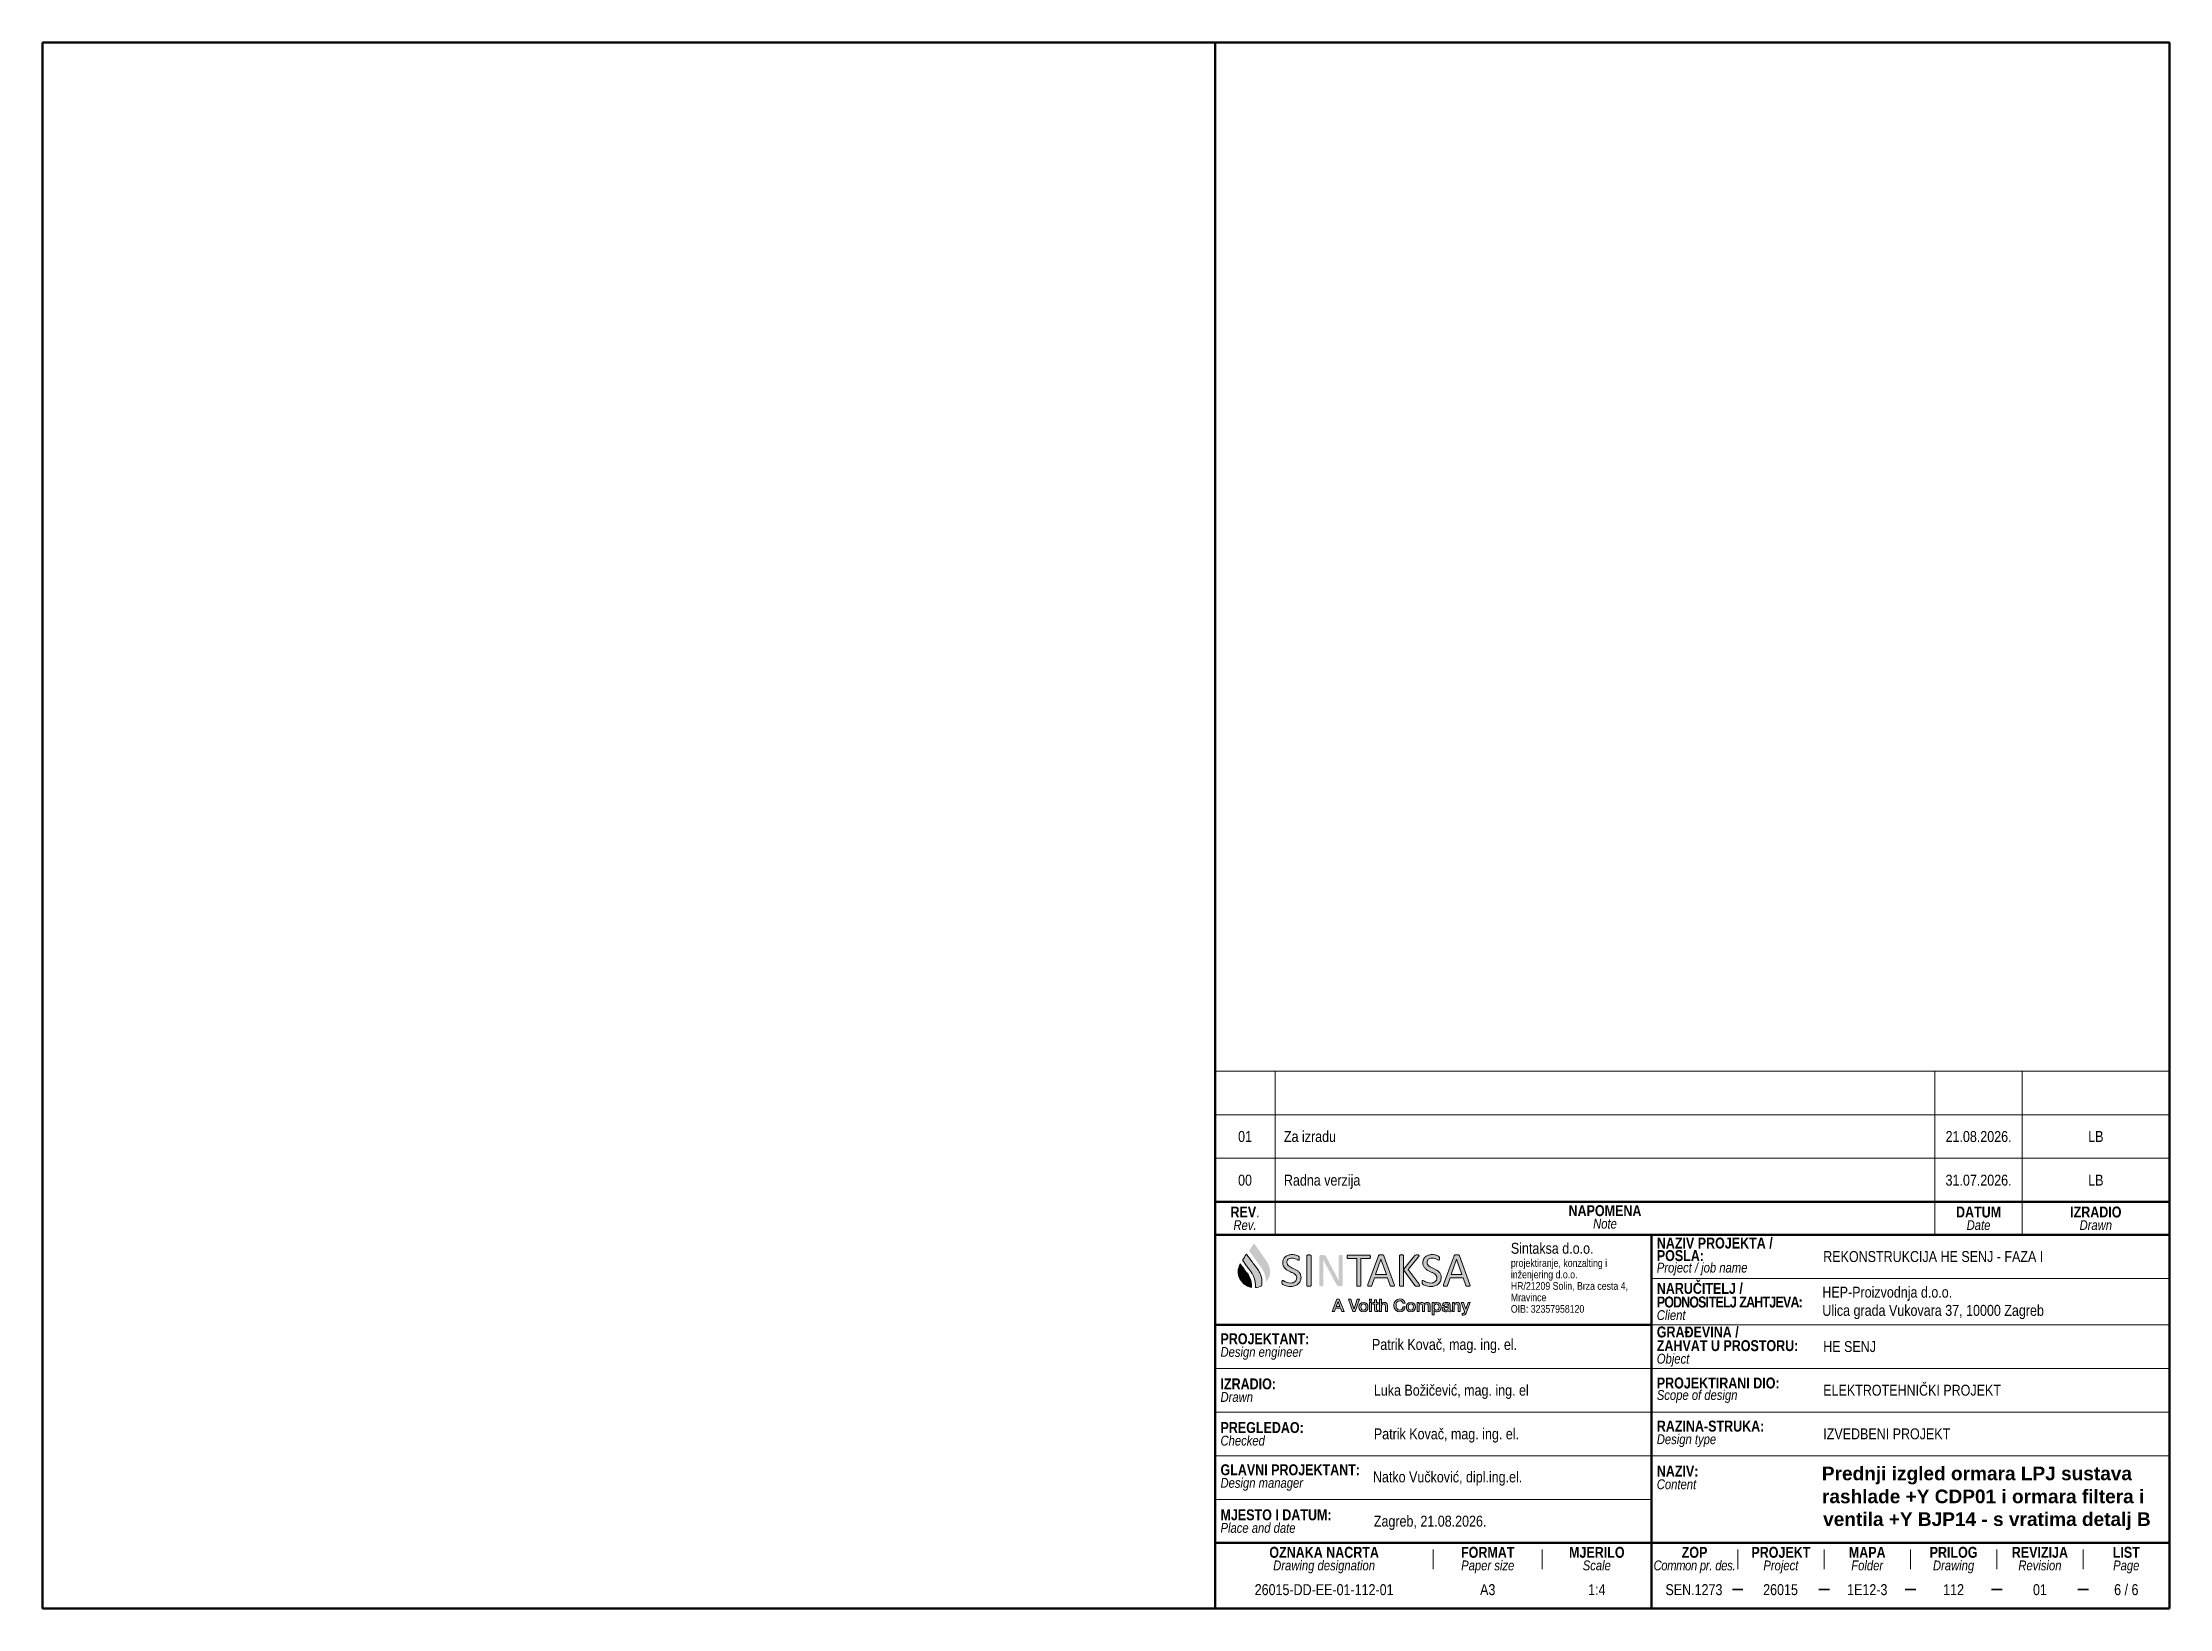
# Paper-space layout '6' of a CAD drawing. Header units: millimetres. Extents: x 58 to 448, y -127 to 160.
# The model-space entities are those that its viewports show. They can reach past a viewport. Long polylines and large blocks are cut down to what shows.
import ezdxf
from ezdxf.enums import TextEntityAlignment as Align

# ---------------------------------------------------------------- set-up
doc = ezdxf.new("R2010")
doc.units = ezdxf.units.MM
doc.set_wipeout_variables(frame=1)
doc.layers.add('! NO PLOT !', color=7, linetype='Continuous', true_color=0xff75dd, plot=False)
doc.layers.add('000-PI-Oprema', color=30, linetype='Continuous', lineweight=5)
doc.layers.add('SI-SASTAVNICA-Ispuna', color=222, linetype='Continuous', lineweight=9)
for name, color, linetype in [('000-PI-ORMAR', 2, 'Continuous'), ('000-PI_TEXT', 7, 'Continuous'), ('AUT_7', 7, 'Continuous'), ('KONSTSASTAVNICE', 7, 'Continuous'), ('Layer 1', 7, 'Continuous')]:
    doc.layers.add(name, color=color, linetype=linetype)
doc.styles.add('OPIS', font='arial.ttf')
doc.styles.add('PI0', font='isocpeur.ttf', dxfattribs={"width": 0.9})
doc.styles.add('Sastavnica', font='ARIALN.TTF', dxfattribs={"height": 2})
doc.styles.add('Sastavnica-naziv', font='arialbd.ttf', dxfattribs={"height": 2.5})
doc.styles.get("Standard").update_dxf_attribs({"font": 'arial.ttf'})
doc.styles.add('STYLE2', font='arial.ttf', dxfattribs={"height": 1.6})
doc.dimstyles.new('ISO-25-lb', dxfattribs={"dimtxt": 8, "dimasz": 8, "dimexe": 1.25, "dimexo": 0.625, "dimtad": 1, "dimtxsty": 'Standard', "dimcen": 5, "dimadec": 0, "dimazin": 0, "dimtfac": 1, "dimtmove": 0, "dimatfit": 3, "dimfxl": 1, "dimarcsym": 0})

psp = doc.layouts.new('6')

msp = doc.modelspace()

# ---------------------------------------------------------------- texts
at = {"layer": '! NO PLOT !', "char_height": 3, "width": 27.82747, "attachment_point": 5, "style": 'PI0'}
for s, insert in [('{\\fISOCPEUR|b0|i0|c238|p34;red}', (43551.251, 43826.071)), ('{\\fISOCPEUR|b0|i0|c238|p34;red}', (43601.251, 43826.071)), ('{\\fISOCPEUR|b0|i0|c238|p34;red}', (43650.543, 43826.186)), ('{\\fISOCPEUR|b0|i0|c238|p34;white}', (43700.543, 43826.186)), ('{\\fISOCPEUR|b0|i0|c238|p34;red}', (43113.85, 43425.385))]:
    msp.add_mtext(s, dxfattribs=dict(at, insert=insert))
at = {"layer": '000-PI_TEXT', "style": 'PI0', "width": 0.9}
for s, height, p in [('-H5', 8, (43550.308, 43857.847)), ('-H6', 8, (43600.385, 43858.04)), ('-H7', 8, (43650.385, 43858.04)), ('-H8', 8, (43700.385, 43857.847)), ('-H703', 8, (43113.85, 43458.235)), ('-S31', 15, (43623.29, 43082.713))]:
    msp.add_text(s, height=height, dxfattribs=at).set_placement(p, align=Align.MIDDLE)
at = {"layer": '000-PI_TEXT', "char_height": 2.3, "width": 18, "attachment_point": 5, "style": 'PI0'}
for s, insert in [('{\\fISOCPEUR|b0|i0|c238|p34;KVAR RAZVODA DC NAPONA 24V}', (43550.845, 43832.995)), ('{\\fISOCPEUR|b0|i0|c238|p34;NESTANAK DC NAPONA 24V}', (43600.845, 43832.995)), ('{\\fISOCPEUR|b0|i0|c238|p34;KVAR PROCESNE STANICE}', (43650.137, 43833.11)), ('{\\fISOCPEUR|b0|i0|c238|p34;ISPITIVANJE SIGNALIZACIJE}', (43700.137, 43833.11)), ('KVAR\\PFILTERA\\P200 μm', (43113.85, 43434.639))]:
    msp.add_mtext(s, dxfattribs=dict(at, insert=insert))
at = {"layer": '000-PI_TEXT', "linetype": 'Continuous', "insert": (43601.671, 43060.647), "char_height": 3, "width": 48, "attachment_point": 4, "style": 'PI0'}
msp.add_mtext('\\pi14.82;EMERGENCY\\P\\pi15.225;SHUTDOWN', dxfattribs=at)
at = {"layer": 'AUT_7', "linetype": 'Continuous', "insert": (43625.671, 43949.247), "char_height": 20, "width": 238.08137, "attachment_point": 5, "line_spacing_factor": 0.75, "style": 'PI0'}
msp.add_mtext('+Y CDP01\\P{\\H0.6x;\\C7;LPJ SUSTAVA RASHLADE}', dxfattribs=at)

# ---------------------------------------------------------------- blocks, each defined once
blk = doc.blocks.new('SI-Sastavnica-Rev-Eng-hrv')
at = {"lineweight": 50}
for p, q in [((-175, 30), (-175, 0)), ((0, 0), (0, 30)), ((0, 6), (-175, 6)), ((0, 0), (-175, 0))]:
    blk.add_line(p, q, dxfattribs=at)
at = {"lineweight": 18}
for p, q in [((0, 30), (-175, 30)), ((-164, 0), (-164, 30)), ((-43, 0), (-43, 30)), ((-27, 0), (-27, 30)), ((0, 22), (-175, 22)), ((0, 14), (-175, 14))]:
    blk.add_line(p, q, dxfattribs=at)
at = {"char_height": 2, "attachment_point": 5, "line_spacing_factor": 0.75, "style": 'OPIS'}
for s, insert, width in [('{\\fArial Narrow|b1|i0|c238|p34;REV\\fArial Narrow|b0|i0|c238|p34;.\\P\\fArial Narrow|b0|i1|c238|p34;\\H0.9x;Rev.}', (-169.5, 3), 11), ('{\\fArial Narrow|b1|i0|c238|p34;NAPOMENA\\P\\fArial Narrow|b0|i1|c238|p34;\\H0.9x;Note}', (-103.5, 3.25), 121), ('{\\fArial Narrow|b1|i0|c238|p34;DATUM\\fArial Narrow|b0|i0|c238|p34;\\P\\fArial Narrow|b0|i1|c238|p34;\\H0.9x;Date}', (-35, 3), 16), ('{\\fArial Narrow|b1|i0|c238|p34;IZRADIO\\P\\fArial Narrow|b0|i1|c238|p34;\\H0.9x;Drawn}', (-13.5, 3), 27)]:
    blk.add_mtext(s, dxfattribs=dict(at, insert=insert, width=width))
blk = doc.blocks.new('sastavnica_brodotehna_test_5_s_revizijama')
at = {"true_color": 0x0063af}
h = blk.add_hatch(color=144, dxfattribs=at)
h.dxf.hatch_style = 1
h.paths.add_polyline_path([(223.01, 65.73), (222.15, 66.93, 0.000164), (221.22, 65.59, 0.344446), (221.22, 65.59, 0.000109), (221.47, 65.24, 0.00627), (222.8, 63.4, 0.008709), (223.02, 63.12, -0.019573), (223.45, 62.55, -0.058884), (224.03, 61.47, -0.100777), (224.32, 59.82, 0.080562), (224.95, 60.81, 0.073707), (225.09, 61.39, 0.055392), (225.08, 61.98, 0.070345), (224.78, 63.03, 0.03122), (224.55, 63.49), (224.48, 63.6, 0.001687)])
h = blk.add_hatch(color=144, dxfattribs=at)
h.dxf.hatch_style = 1
edge = h.paths.add_edge_path()
edge.add_spline(control_points=[(219.39, 60.76), (219.8, 59.84), (220.61, 59.03), (221.66, 58.83)], knot_values=[3, 3, 3, 3, 4, 4, 4, 4], degree=3, periodic=0)
edge.add_spline(control_points=[(221.66, 58.83), (221.8, 60.31), (221, 61.32), (220.55, 61.88)], knot_values=[4, 4, 4, 4, 5, 5, 5, 5], degree=3, periodic=0)
edge.add_spline(control_points=[(220.55, 61.88), (220.55, 61.88), (220.49, 61.95), (220.49, 61.95)], knot_values=[0.00001, 0.00001, 0.00001, 0.00001, 1, 1, 1, 1], degree=3, periodic=0)
edge.add_spline(control_points=[(220.49, 61.95), (220.28, 62.22), (219.97, 62.65), (219.6, 63.16)], knot_values=[1, 1, 1, 1, 2, 2, 2, 2], degree=3, periodic=0)
edge.add_spline(control_points=[(219.6, 63.16), (219.31, 62.55), (219.03, 61.58), (219.39, 60.76)], knot_values=[2, 2, 2, 2, 3, 3, 3, 3], degree=3, periodic=0)
h = blk.add_hatch(color=144, dxfattribs=at)
h.dxf.hatch_style = 1
h.paths.add_polyline_path([(222.4, 58.8, 0.11041), (223.51, 59.14), (223.56, 59.46, 0.13358), (223.32, 61.28, 0.053392), (222.85, 62.11, 0.017784), (222.58, 62.48), (222.46, 62.63, -0.011238), (221.84, 63.46, 0.000613), (220.77, 64.94, 0.06778), (220.73, 64.88, 0.001183), (220.01, 63.85, 0.047851), (220.04, 63.81, 0.000843), (220.48, 63.2, 0.00669), (220.95, 62.57, -0.006258), (221.55, 61.78, -0.045911), (222.04, 60.92, -0.129032)])
at = {"true_color": 0x777777}
h = blk.add_hatch(color=8, dxfattribs=at)
h.dxf.hatch_style = 1
h.paths.add_polyline_path([(234.11, 59.19, 0.13418), (234.13, 59.13, 0.136422), (234.2, 59.09, 0.054364), (234.38, 59.06, 0.021628), (234.58, 59.06, 0.054775), (234.78, 59.09, 0.055694), (234.82, 59.11, 0.143419), (234.85, 59.15, 0.127916), (234.87, 59.2, 0.000025), (234.87, 62.73, 0.005209), (234.85, 63.75), (234.85, 63.93, 0.010292), (235.24, 63.15, 0.002347), (236.57, 60.66, 0.006689), (237.19, 59.51, 0.031209), (237.31, 59.33, 0.039962), (237.42, 59.21, 0.110058), (237.61, 59.1, 0.061201), (237.81, 59.07, 0.001293), (238.09, 59.07, 0.062421), (238.18, 59.09, 0.223171), (238.38, 59.25, 0.093449), (238.41, 59.38, 0.000419), (238.41, 64.66, 0.203939), (238.36, 64.73, 0.089742), (238.28, 64.76, 0.038925), (238.17, 64.78, 0.037271), (237.87, 64.78, 0.047017), (237.77, 64.76, 0.067602), (237.7, 64.73, 0.25966), (237.65, 64.64, 0.000016), (237.65, 61.44, 0.00401), (237.66, 60.11, 0.007594), (236.93, 61.55, -0.00043), (235.44, 64.33, 0.023443), (235.33, 64.51, 0.038825), (235.24, 64.62, 0.148899), (235, 64.75, 0.045671), (234.83, 64.77, 0.001278), (234.42, 64.77, 0.162311), (234.21, 64.69, 0.13571), (234.13, 64.59, 0.079818), (234.11, 64.46, 0.000419)])
edge = h.paths.add_edge_path()
edge.add_spline(control_points=[(232.6, 61.93), (232.6, 63.29), (232.6, 64.66), (232.6, 64.66), (232.6, 64.68), (232.59, 64.7), (232.58, 64.72)], knot_values=[16, 16, 16, 16, 16.5, 16.5, 16.5, 17.5, 17.5, 17.5, 17.5], degree=3, periodic=0)
edge.add_spline(control_points=[(232.58, 64.72), (232.57, 64.74), (232.55, 64.75), (232.52, 64.76)], knot_values=[15, 15, 15, 15, 16, 16, 16, 16], degree=3, periodic=0)
edge.add_spline(control_points=[(232.52, 64.76), (232.49, 64.77), (232.45, 64.78), (232.4, 64.79)], knot_values=[14, 14, 14, 14, 15, 15, 15, 15], degree=3, periodic=0)
edge.add_spline(control_points=[(232.4, 64.79), (232.35, 64.79), (232.29, 64.8), (232.22, 64.8)], knot_values=[13, 13, 13, 13, 14, 14, 14, 14], degree=3, periodic=0)
edge.add_spline(control_points=[(232.22, 64.8), (232.15, 64.8), (232.09, 64.79), (232.05, 64.79)], knot_values=[12, 12, 12, 12, 13, 13, 13, 13], degree=3, periodic=0)
edge.add_spline(control_points=[(232.05, 64.79), (232, 64.78), (231.96, 64.77), (231.93, 64.76)], knot_values=[11, 11, 11, 11, 12, 12, 12, 12], degree=3, periodic=0)
edge.add_spline(control_points=[(231.93, 64.76), (231.9, 64.75), (231.87, 64.74), (231.86, 64.72)], knot_values=[10, 10, 10, 10, 11, 11, 11, 11], degree=3, periodic=0)
edge.add_spline(control_points=[(231.86, 64.72), (231.85, 64.7), (231.84, 64.68), (231.84, 64.66)], knot_values=[9, 9, 9, 9, 10, 10, 10, 10], degree=3, periodic=0)
edge.add_spline(control_points=[(231.84, 64.66), (231.84, 64.66), (231.84, 59.2), (231.84, 59.2), (231.84, 59.18), (231.85, 59.16), (231.86, 59.14)], knot_values=[7, 7, 7, 7, 8, 8, 8, 9, 9, 9, 9], degree=3, periodic=0)
edge.add_spline(control_points=[(231.86, 59.14), (231.87, 59.12), (231.89, 59.11), (231.92, 59.1)], knot_values=[6, 6, 6, 6, 7, 7, 7, 7], degree=3, periodic=0)
edge.add_spline(control_points=[(231.92, 59.1), (231.95, 59.09), (231.99, 59.08), (232.04, 59.07)], knot_values=[5, 5, 5, 5, 6, 6, 6, 6], degree=3, periodic=0)
edge.add_spline(control_points=[(232.04, 59.07), (232.09, 59.06), (232.15, 59.06), (232.22, 59.06)], knot_values=[4, 4, 4, 4, 5, 5, 5, 5], degree=3, periodic=0)
edge.add_spline(control_points=[(232.22, 59.06), (232.29, 59.06), (232.35, 59.06), (232.4, 59.07)], knot_values=[3, 3, 3, 3, 4, 4, 4, 4], degree=3, periodic=0)
edge.add_spline(control_points=[(232.4, 59.07), (232.45, 59.08), (232.49, 59.09), (232.52, 59.1)], knot_values=[2, 2, 2, 2, 3, 3, 3, 3], degree=3, periodic=0)
edge.add_spline(control_points=[(232.52, 59.1), (232.55, 59.11), (232.57, 59.12), (232.58, 59.14)], knot_values=[1, 1, 1, 1, 2, 2, 2, 2], degree=3, periodic=0)
edge.add_spline(control_points=[(232.58, 59.14), (232.59, 59.16), (232.6, 59.18), (232.6, 59.2)], knot_values=[0, 0, 0, 0, 1, 1, 1, 1], degree=3, periodic=0)
edge.add_spline(control_points=[(232.6, 59.2), (232.6, 59.2), (232.6, 60.56), (232.6, 61.93)], knot_values=[17.5, 17.5, 17.5, 17.5, 18, 18, 18, 18], degree=3, periodic=0)
edge = h.paths.add_edge_path()
edge.add_spline(control_points=[(229.92, 64.02), (230.02, 63.97), (230.1, 63.92), (230.17, 63.88)], knot_values=[47, 47, 47, 47, 48, 48, 48, 48], degree=3, periodic=0)
edge.add_spline(control_points=[(230.17, 63.88), (230.24, 63.84), (230.29, 63.82), (230.32, 63.82)], knot_values=[46, 46, 46, 46, 47, 47, 47, 47], degree=3, periodic=0)
edge.add_spline(control_points=[(230.32, 63.82), (230.34, 63.82), (230.36, 63.83), (230.38, 63.84)], knot_values=[45, 45, 45, 45, 46, 46, 46, 46], degree=3, periodic=0)
edge.add_spline(control_points=[(230.38, 63.84), (230.39, 63.86), (230.4, 63.88), (230.41, 63.9)], knot_values=[44, 44, 44, 44, 45, 45, 45, 45], degree=3, periodic=0)
edge.add_spline(control_points=[(230.41, 63.9), (230.42, 63.93), (230.43, 63.97), (230.43, 64.01)], knot_values=[43, 43, 43, 43, 44, 44, 44, 44], degree=3, periodic=0)
edge.add_spline(control_points=[(230.43, 64.01), (230.44, 64.05), (230.44, 64.1), (230.44, 64.15)], knot_values=[42, 42, 42, 42, 43, 43, 43, 43], degree=3, periodic=0)
edge.add_spline(control_points=[(230.44, 64.15), (230.44, 64.2), (230.44, 64.25), (230.44, 64.28)], knot_values=[41, 41, 41, 41, 42, 42, 42, 42], degree=3, periodic=0)
edge.add_spline(control_points=[(230.44, 64.28), (230.43, 64.32), (230.43, 64.35), (230.42, 64.37)], knot_values=[40, 40, 40, 40, 41, 41, 41, 41], degree=3, periodic=0)
edge.add_spline(control_points=[(230.42, 64.37), (230.42, 64.4), (230.41, 64.42), (230.4, 64.44)], knot_values=[39, 39, 39, 39, 40, 40, 40, 40], degree=3, periodic=0)
edge.add_spline(control_points=[(230.4, 64.44), (230.39, 64.45), (230.37, 64.47), (230.35, 64.5)], knot_values=[38, 38, 38, 38, 39, 39, 39, 39], degree=3, periodic=0)
edge.add_spline(control_points=[(230.35, 64.5), (230.32, 64.53), (230.26, 64.57), (230.17, 64.61)], knot_values=[37, 37, 37, 37, 38, 38, 38, 38], degree=3, periodic=0)
edge.add_spline(control_points=[(230.17, 64.61), (230.08, 64.66), (229.98, 64.7), (229.87, 64.73)], knot_values=[36, 36, 36, 36, 37, 37, 37, 37], degree=3, periodic=0)
edge.add_spline(control_points=[(229.87, 64.73), (229.76, 64.77), (229.64, 64.8), (229.51, 64.82)], knot_values=[35, 35, 35, 35, 36, 36, 36, 36], degree=3, periodic=0)
edge.add_spline(control_points=[(229.51, 64.82), (229.38, 64.84), (229.26, 64.86), (229.13, 64.86)], knot_values=[34, 34, 34, 34, 35, 35, 35, 35], degree=3, periodic=0)
edge.add_spline(control_points=[(229.13, 64.86), (228.88, 64.86), (228.65, 64.82), (228.44, 64.76)], knot_values=[33, 33, 33, 33, 34, 34, 34, 34], degree=3, periodic=0)
edge.add_spline(control_points=[(228.44, 64.76), (228.23, 64.69), (228.05, 64.59), (227.89, 64.47)], knot_values=[32, 32, 32, 32, 33, 33, 33, 33], degree=3, periodic=0)
edge.add_spline(control_points=[(227.89, 64.47), (227.74, 64.34), (227.62, 64.19), (227.53, 64)], knot_values=[31, 31, 31, 31, 32, 32, 32, 32], degree=3, periodic=0)
edge.add_spline(control_points=[(227.53, 64), (227.45, 63.81), (227.4, 63.6), (227.4, 63.37)], knot_values=[30, 30, 30, 30, 31, 31, 31, 31], degree=3, periodic=0)
edge.add_spline(control_points=[(227.4, 63.37), (227.4, 63.13), (227.44, 62.94), (227.52, 62.77)], knot_values=[29, 29, 29, 29, 30, 30, 30, 30], degree=3, periodic=0)
edge.add_spline(control_points=[(227.52, 62.77), (227.59, 62.6), (227.69, 62.46), (227.81, 62.34)], knot_values=[28, 28, 28, 28, 29, 29, 29, 29], degree=3, periodic=0)
edge.add_spline(control_points=[(227.81, 62.34), (227.93, 62.21), (228.06, 62.11), (228.22, 62.02)], knot_values=[27, 27, 27, 27, 28, 28, 28, 28], degree=3, periodic=0)
edge.add_spline(control_points=[(228.22, 62.02), (228.37, 61.93), (228.52, 61.84), (228.69, 61.77)], knot_values=[26, 26, 26, 26, 27, 27, 27, 27], degree=3, periodic=0)
edge.add_spline(control_points=[(228.69, 61.77), (228.85, 61.69), (229, 61.62), (229.16, 61.55)], knot_values=[25, 25, 25, 25, 26, 26, 26, 26], degree=3, periodic=0)
edge.add_spline(control_points=[(229.16, 61.55), (229.31, 61.48), (229.45, 61.4), (229.57, 61.31)], knot_values=[24, 24, 24, 24, 25, 25, 25, 25], degree=3, periodic=0)
edge.add_spline(control_points=[(229.57, 61.31), (229.69, 61.23), (229.79, 61.12), (229.86, 61.01)], knot_values=[23, 23, 23, 23, 24, 24, 24, 24], degree=3, periodic=0)
edge.add_spline(control_points=[(229.86, 61.01), (229.93, 60.9), (229.97, 60.76), (229.97, 60.6)], knot_values=[22, 22, 22, 22, 23, 23, 23, 23], degree=3, periodic=0)
edge.add_spline(control_points=[(229.97, 60.6), (229.97, 60.45), (229.94, 60.31), (229.89, 60.2)], knot_values=[21, 21, 21, 21, 22, 22, 22, 22], degree=3, periodic=0)
edge.add_spline(control_points=[(229.89, 60.2), (229.84, 60.08), (229.76, 59.98), (229.66, 59.9)], knot_values=[20, 20, 20, 20, 21, 21, 21, 21], degree=3, periodic=0)
edge.add_spline(control_points=[(229.66, 59.9), (229.57, 59.82), (229.45, 59.76), (229.31, 59.71)], knot_values=[19, 19, 19, 19, 20, 20, 20, 20], degree=3, periodic=0)
edge.add_spline(control_points=[(229.31, 59.71), (229.18, 59.67), (229.03, 59.65), (228.86, 59.65)], knot_values=[18, 18, 18, 18, 19, 19, 19, 19], degree=3, periodic=0)
edge.add_spline(control_points=[(228.86, 59.65), (228.64, 59.65), (228.45, 59.67), (228.29, 59.72)], knot_values=[17, 17, 17, 17, 18, 18, 18, 18], degree=3, periodic=0)
edge.add_spline(control_points=[(228.29, 59.72), (228.12, 59.78), (227.98, 59.83), (227.86, 59.89)], knot_values=[16, 16, 16, 16, 17, 17, 17, 17], degree=3, periodic=0)
edge.add_spline(control_points=[(227.86, 59.89), (227.75, 59.95), (227.65, 60), (227.58, 60.05)], knot_values=[15, 15, 15, 15, 16, 16, 16, 16], degree=3, periodic=0)
edge.add_spline(control_points=[(227.58, 60.05), (227.5, 60.1), (227.44, 60.13), (227.4, 60.13)], knot_values=[14, 14, 14, 14, 15, 15, 15, 15], degree=3, periodic=0)
edge.add_spline(control_points=[(227.4, 60.13), (227.38, 60.13), (227.36, 60.12), (227.34, 60.11)], knot_values=[13, 13, 13, 13, 14, 14, 14, 14], degree=3, periodic=0)
edge.add_spline(control_points=[(227.34, 60.11), (227.32, 60.1), (227.31, 60.08), (227.3, 60.06)], knot_values=[12, 12, 12, 12, 13, 13, 13, 13], degree=3, periodic=0)
edge.add_spline(control_points=[(227.3, 60.06), (227.29, 60.03), (227.28, 60), (227.27, 59.95)], knot_values=[11, 11, 11, 11, 12, 12, 12, 12], degree=3, periodic=0)
edge.add_spline(control_points=[(227.27, 59.95), (227.27, 59.91), (227.26, 59.86), (227.26, 59.79)], knot_values=[10, 10, 10, 10, 11, 11, 11, 11], degree=3, periodic=0)
edge.add_spline(control_points=[(227.26, 59.79), (227.26, 59.7), (227.27, 59.63), (227.29, 59.58)], knot_values=[9, 9, 9, 9, 10, 10, 10, 10], degree=3, periodic=0)
edge.add_spline(control_points=[(227.29, 59.58), (227.3, 59.52), (227.33, 59.48), (227.36, 59.44)], knot_values=[8, 8, 8, 8, 9, 9, 9, 9], degree=3, periodic=0)
edge.add_spline(control_points=[(227.36, 59.44), (227.39, 59.41), (227.45, 59.36), (227.54, 59.31)], knot_values=[7, 7, 7, 7, 8, 8, 8, 8], degree=3, periodic=0)
edge.add_spline(control_points=[(227.54, 59.31), (227.63, 59.26), (227.74, 59.22), (227.86, 59.17)], knot_values=[6, 6, 6, 6, 7, 7, 7, 7], degree=3, periodic=0)
edge.add_spline(control_points=[(227.86, 59.17), (227.99, 59.12), (228.13, 59.08), (228.3, 59.05)], knot_values=[5, 5, 5, 5, 6, 6, 6, 6], degree=3, periodic=0)
edge.add_spline(control_points=[(228.3, 59.05), (228.46, 59.02), (228.64, 59), (228.83, 59)], knot_values=[4, 4, 4, 4, 5, 5, 5, 5], degree=3, periodic=0)
edge.add_spline(control_points=[(228.83, 59), (229.1, 59), (229.35, 59.04), (229.59, 59.11)], knot_values=[3, 3, 3, 3, 4, 4, 4, 4], degree=3, periodic=0)
edge.add_spline(control_points=[(229.59, 59.11), (229.83, 59.18), (230.03, 59.29), (230.2, 59.44)], knot_values=[2, 2, 2, 2, 3, 3, 3, 3], degree=3, periodic=0)
edge.add_spline(control_points=[(230.2, 59.44), (230.38, 59.58), (230.52, 59.76), (230.61, 59.97)], knot_values=[1, 1, 1, 1, 2, 2, 2, 2], degree=3, periodic=0)
edge.add_spline(control_points=[(230.61, 59.97), (230.71, 60.18), (230.76, 60.41), (230.76, 60.68)], knot_values=[0, 0, 0, 0, 1, 1, 1, 1], degree=3, periodic=0)
edge.add_spline(control_points=[(230.76, 60.68), (230.76, 60.91), (230.72, 61.1), (230.65, 61.27)], knot_values=[61, 61, 61, 61, 62, 62, 62, 62], degree=3, periodic=0)
edge.add_spline(control_points=[(230.65, 61.27), (230.57, 61.43), (230.47, 61.58), (230.35, 61.7)], knot_values=[60, 60, 60, 60, 61, 61, 61, 61], degree=3, periodic=0)
edge.add_spline(control_points=[(230.35, 61.7), (230.23, 61.82), (230.09, 61.92), (229.94, 62.01)], knot_values=[59, 59, 59, 59, 60, 60, 60, 60], degree=3, periodic=0)
edge.add_spline(control_points=[(229.94, 62.01), (229.78, 62.1), (229.62, 62.19), (229.46, 62.26)], knot_values=[58, 58, 58, 58, 59, 59, 59, 59], degree=3, periodic=0)
edge.add_spline(control_points=[(229.46, 62.26), (229.3, 62.33), (229.14, 62.41), (228.99, 62.48)], knot_values=[57, 57, 57, 57, 58, 58, 58, 58], degree=3, periodic=0)
edge.add_spline(control_points=[(228.99, 62.48), (228.83, 62.56), (228.7, 62.64), (228.57, 62.72)], knot_values=[56, 56, 56, 56, 57, 57, 57, 57], degree=3, periodic=0)
edge.add_spline(control_points=[(228.57, 62.72), (228.45, 62.81), (228.35, 62.91), (228.28, 63.03)], knot_values=[55, 55, 55, 55, 56, 56, 56, 56], degree=3, periodic=0)
edge.add_spline(control_points=[(228.28, 63.03), (228.21, 63.14), (228.17, 63.28), (228.17, 63.44)], knot_values=[54, 54, 54, 54, 55, 55, 55, 55], degree=3, periodic=0)
edge.add_spline(control_points=[(228.17, 63.44), (228.17, 63.54), (228.19, 63.65), (228.23, 63.74)], knot_values=[53, 53, 53, 53, 54, 54, 54, 54], degree=3, periodic=0)
edge.add_spline(control_points=[(228.23, 63.74), (228.27, 63.84), (228.32, 63.92), (228.4, 63.99)], knot_values=[52, 52, 52, 52, 53, 53, 53, 53], degree=3, periodic=0)
edge.add_spline(control_points=[(228.4, 63.99), (228.48, 64.06), (228.57, 64.12), (228.69, 64.16)], knot_values=[51, 51, 51, 51, 52, 52, 52, 52], degree=3, periodic=0)
edge.add_spline(control_points=[(228.69, 64.16), (228.81, 64.21), (228.95, 64.23), (229.1, 64.23)], knot_values=[50, 50, 50, 50, 51, 51, 51, 51], degree=3, periodic=0)
edge.add_spline(control_points=[(229.1, 64.23), (229.27, 64.23), (229.43, 64.21), (229.56, 64.16)], knot_values=[49, 49, 49, 49, 50, 50, 50, 50], degree=3, periodic=0)
edge.add_spline(control_points=[(229.56, 64.16), (229.7, 64.12), (229.82, 64.07), (229.92, 64.02)], knot_values=[48, 48, 48, 48, 49, 49, 49, 49], degree=3, periodic=0)
edge = h.paths.add_edge_path()
edge.add_spline(control_points=[(251.33, 63.26), (251.8, 63.82), (252.27, 64.38), (252.27, 64.38), (252.32, 64.45), (252.36, 64.5), (252.38, 64.54)], knot_values=[37, 37, 37, 37, 37.5, 37.5, 37.5, 38.5, 38.5, 38.5, 38.5], degree=3, periodic=0)
edge.add_spline(control_points=[(252.38, 64.54), (252.4, 64.58), (252.4, 64.62), (252.4, 64.66)], knot_values=[36, 36, 36, 36, 37, 37, 37, 37], degree=3, periodic=0)
edge.add_spline(control_points=[(252.4, 64.66), (252.4, 64.68), (252.4, 64.7), (252.39, 64.71)], knot_values=[35, 35, 35, 35, 36, 36, 36, 36], degree=3, periodic=0)
edge.add_spline(control_points=[(252.39, 64.71), (252.38, 64.73), (252.36, 64.75), (252.33, 64.76)], knot_values=[34, 34, 34, 34, 35, 35, 35, 35], degree=3, periodic=0)
edge.add_spline(control_points=[(252.33, 64.76), (252.31, 64.77), (252.27, 64.78), (252.22, 64.79)], knot_values=[33, 33, 33, 33, 34, 34, 34, 34], degree=3, periodic=0)
edge.add_spline(control_points=[(252.22, 64.79), (252.17, 64.79), (252.11, 64.8), (252.04, 64.8)], knot_values=[32, 32, 32, 32, 33, 33, 33, 33], degree=3, periodic=0)
edge.add_spline(control_points=[(252.04, 64.8), (251.96, 64.8), (251.9, 64.8), (251.85, 64.79)], knot_values=[31, 31, 31, 31, 32, 32, 32, 32], degree=3, periodic=0)
edge.add_spline(control_points=[(251.85, 64.79), (251.8, 64.78), (251.76, 64.78), (251.73, 64.77)], knot_values=[30, 30, 30, 30, 31, 31, 31, 31], degree=3, periodic=0)
edge.add_spline(control_points=[(251.73, 64.77), (251.69, 64.75), (251.66, 64.74), (251.64, 64.72)], knot_values=[29, 29, 29, 29, 30, 30, 30, 30], degree=3, periodic=0)
edge.add_spline(control_points=[(251.64, 64.72), (251.62, 64.71), (251.6, 64.68), (251.58, 64.66)], knot_values=[28, 28, 28, 28, 29, 29, 29, 29], degree=3, periodic=0)
edge.add_spline(control_points=[(251.58, 64.66), (251.58, 64.66), (249.57, 62.13), (249.57, 62.13), (249.57, 62.13), (249.57, 62.76), (249.57, 63.39)], knot_values=[26.5, 26.5, 26.5, 26.5, 27.5, 27.5, 27.5, 28, 28, 28, 28], degree=3, periodic=0)
edge.add_spline(control_points=[(249.57, 63.39), (249.57, 64.03), (249.57, 64.66), (249.57, 64.66), (249.57, 64.68), (249.56, 64.7), (249.55, 64.72)], knot_values=[25, 25, 25, 25, 25.5, 25.5, 25.5, 26.5, 26.5, 26.5, 26.5], degree=3, periodic=0)
edge.add_spline(control_points=[(249.55, 64.72), (249.54, 64.74), (249.52, 64.75), (249.49, 64.76)], knot_values=[24, 24, 24, 24, 25, 25, 25, 25], degree=3, periodic=0)
edge.add_spline(control_points=[(249.49, 64.76), (249.46, 64.77), (249.42, 64.78), (249.37, 64.79)], knot_values=[23, 23, 23, 23, 24, 24, 24, 24], degree=3, periodic=0)
edge.add_spline(control_points=[(249.37, 64.79), (249.32, 64.79), (249.26, 64.8), (249.19, 64.8)], knot_values=[22, 22, 22, 22, 23, 23, 23, 23], degree=3, periodic=0)
edge.add_spline(control_points=[(249.19, 64.8), (249.12, 64.8), (249.06, 64.79), (249.01, 64.79)], knot_values=[21, 21, 21, 21, 22, 22, 22, 22], degree=3, periodic=0)
edge.add_spline(control_points=[(249.01, 64.79), (248.96, 64.78), (248.92, 64.77), (248.89, 64.76)], knot_values=[20, 20, 20, 20, 21, 21, 21, 21], degree=3, periodic=0)
edge.add_spline(control_points=[(248.89, 64.76), (248.86, 64.75), (248.84, 64.74), (248.83, 64.72)], knot_values=[19, 19, 19, 19, 20, 20, 20, 20], degree=3, periodic=0)
edge.add_spline(control_points=[(248.83, 64.72), (248.82, 64.7), (248.81, 64.68), (248.81, 64.66)], knot_values=[18, 18, 18, 18, 19, 19, 19, 19], degree=3, periodic=0)
edge.add_spline(control_points=[(248.81, 64.66), (248.81, 64.66), (248.81, 59.2), (248.81, 59.2), (248.81, 59.18), (248.82, 59.16), (248.83, 59.14)], knot_values=[16, 16, 16, 16, 17, 17, 17, 18, 18, 18, 18], degree=3, periodic=0)
edge.add_spline(control_points=[(248.83, 59.14), (248.84, 59.12), (248.86, 59.11), (248.89, 59.1)], knot_values=[15, 15, 15, 15, 16, 16, 16, 16], degree=3, periodic=0)
edge.add_spline(control_points=[(248.89, 59.1), (248.92, 59.09), (248.96, 59.08), (249.01, 59.07)], knot_values=[14, 14, 14, 14, 15, 15, 15, 15], degree=3, periodic=0)
edge.add_spline(control_points=[(249.01, 59.07), (249.06, 59.06), (249.12, 59.06), (249.19, 59.06)], knot_values=[13, 13, 13, 13, 14, 14, 14, 14], degree=3, periodic=0)
edge.add_spline(control_points=[(249.19, 59.06), (249.26, 59.06), (249.32, 59.06), (249.37, 59.07)], knot_values=[12, 12, 12, 12, 13, 13, 13, 13], degree=3, periodic=0)
edge.add_spline(control_points=[(249.37, 59.07), (249.42, 59.08), (249.46, 59.09), (249.49, 59.1)], knot_values=[11, 11, 11, 11, 12, 12, 12, 12], degree=3, periodic=0)
edge.add_spline(control_points=[(249.49, 59.1), (249.52, 59.11), (249.54, 59.12), (249.55, 59.14)], knot_values=[10, 10, 10, 10, 11, 11, 11, 11], degree=3, periodic=0)
edge.add_spline(control_points=[(249.55, 59.14), (249.56, 59.16), (249.57, 59.18), (249.57, 59.2)], knot_values=[9, 9, 9, 9, 10, 10, 10, 10], degree=3, periodic=0)
edge.add_spline(control_points=[(249.57, 59.2), (249.57, 59.2), (249.57, 62.04), (249.57, 62.04), (249.57, 62.04), (250.09, 61.33), (250.61, 60.62)], knot_values=[7.5, 7.5, 7.5, 7.5, 8.5, 8.5, 8.5, 9, 9, 9, 9], degree=3, periodic=0)
edge.add_spline(control_points=[(250.61, 60.62), (251.13, 59.91), (251.66, 59.2), (251.66, 59.2), (251.68, 59.17), (251.71, 59.14), (251.74, 59.12)], knot_values=[6, 6, 6, 6, 6.5, 6.5, 6.5, 7.5, 7.5, 7.5, 7.5], degree=3, periodic=0)
edge.add_spline(control_points=[(251.74, 59.12), (251.77, 59.1), (251.82, 59.08), (251.88, 59.07)], knot_values=[5, 5, 5, 5, 6, 6, 6, 6], degree=3, periodic=0)
edge.add_spline(control_points=[(251.88, 59.07), (251.95, 59.06), (252.03, 59.06), (252.13, 59.06)], knot_values=[4, 4, 4, 4, 5, 5, 5, 5], degree=3, periodic=0)
edge.add_spline(control_points=[(252.13, 59.06), (252.21, 59.06), (252.28, 59.06), (252.33, 59.07)], knot_values=[3, 3, 3, 3, 4, 4, 4, 4], degree=3, periodic=0)
edge.add_spline(control_points=[(252.33, 59.07), (252.38, 59.08), (252.42, 59.09), (252.44, 59.1)], knot_values=[2, 2, 2, 2, 3, 3, 3, 3], degree=3, periodic=0)
edge.add_spline(control_points=[(252.44, 59.1), (252.47, 59.11), (252.49, 59.12), (252.5, 59.14)], knot_values=[1, 1, 1, 1, 2, 2, 2, 2], degree=3, periodic=0)
edge.add_spline(control_points=[(252.5, 59.14), (252.51, 59.16), (252.52, 59.18), (252.52, 59.21)], knot_values=[0, 0, 0, 0, 1, 1, 1, 1], degree=3, periodic=0)
edge.add_spline(control_points=[(252.52, 59.21), (252.52, 59.23), (252.51, 59.25), (252.5, 59.28)], knot_values=[41, 41, 41, 41, 42, 42, 42, 42], degree=3, periodic=0)
edge.add_spline(control_points=[(252.5, 59.28), (252.49, 59.3), (252.46, 59.36), (252.41, 59.43)], knot_values=[40, 40, 40, 40, 41, 41, 41, 41], degree=3, periodic=0)
edge.add_spline(control_points=[(252.41, 59.43), (252.41, 59.43), (250.38, 62.13), (250.38, 62.13), (250.38, 62.13), (250.85, 62.69), (251.33, 63.26)], knot_values=[38.5, 38.5, 38.5, 38.5, 39.5, 39.5, 39.5, 40, 40, 40, 40], degree=3, periodic=0)
edge = h.paths.add_edge_path()
edge.add_spline(control_points=[(254.14, 64.76), (253.93, 64.69), (253.75, 64.59), (253.59, 64.47)], knot_values=[32, 32, 32, 32, 33, 33, 33, 33], degree=3, periodic=0)
edge.add_spline(control_points=[(253.59, 64.47), (253.44, 64.34), (253.32, 64.19), (253.23, 64)], knot_values=[31, 31, 31, 31, 32, 32, 32, 32], degree=3, periodic=0)
edge.add_spline(control_points=[(253.23, 64), (253.15, 63.81), (253.1, 63.6), (253.1, 63.37)], knot_values=[30, 30, 30, 30, 31, 31, 31, 31], degree=3, periodic=0)
edge.add_spline(control_points=[(253.1, 63.37), (253.1, 63.13), (253.14, 62.94), (253.22, 62.77)], knot_values=[29, 29, 29, 29, 30, 30, 30, 30], degree=3, periodic=0)
edge.add_spline(control_points=[(253.22, 62.77), (253.29, 62.6), (253.39, 62.46), (253.51, 62.34)], knot_values=[28, 28, 28, 28, 29, 29, 29, 29], degree=3, periodic=0)
edge.add_spline(control_points=[(253.51, 62.34), (253.63, 62.21), (253.76, 62.11), (253.92, 62.02)], knot_values=[27, 27, 27, 27, 28, 28, 28, 28], degree=3, periodic=0)
edge.add_spline(control_points=[(253.92, 62.02), (254.07, 61.93), (254.23, 61.84), (254.39, 61.77)], knot_values=[26, 26, 26, 26, 27, 27, 27, 27], degree=3, periodic=0)
edge.add_spline(control_points=[(254.39, 61.77), (254.55, 61.69), (254.71, 61.62), (254.86, 61.55)], knot_values=[25, 25, 25, 25, 26, 26, 26, 26], degree=3, periodic=0)
edge.add_spline(control_points=[(254.86, 61.55), (255.01, 61.48), (255.15, 61.4), (255.27, 61.31)], knot_values=[24, 24, 24, 24, 25, 25, 25, 25], degree=3, periodic=0)
edge.add_spline(control_points=[(255.27, 61.31), (255.39, 61.23), (255.49, 61.12), (255.56, 61.01)], knot_values=[23, 23, 23, 23, 24, 24, 24, 24], degree=3, periodic=0)
edge.add_spline(control_points=[(255.56, 61.01), (255.63, 60.9), (255.67, 60.76), (255.67, 60.6)], knot_values=[22, 22, 22, 22, 23, 23, 23, 23], degree=3, periodic=0)
edge.add_spline(control_points=[(255.67, 60.6), (255.67, 60.45), (255.64, 60.31), (255.59, 60.2)], knot_values=[21, 21, 21, 21, 22, 22, 22, 22], degree=3, periodic=0)
edge.add_spline(control_points=[(255.59, 60.2), (255.54, 60.08), (255.46, 59.98), (255.36, 59.9)], knot_values=[20, 20, 20, 20, 21, 21, 21, 21], degree=3, periodic=0)
edge.add_spline(control_points=[(255.36, 59.9), (255.27, 59.82), (255.15, 59.76), (255.01, 59.71)], knot_values=[19, 19, 19, 19, 20, 20, 20, 20], degree=3, periodic=0)
edge.add_spline(control_points=[(255.01, 59.71), (254.88, 59.67), (254.73, 59.65), (254.56, 59.65)], knot_values=[18, 18, 18, 18, 19, 19, 19, 19], degree=3, periodic=0)
edge.add_spline(control_points=[(254.56, 59.65), (254.35, 59.65), (254.16, 59.67), (253.99, 59.72)], knot_values=[17, 17, 17, 17, 18, 18, 18, 18], degree=3, periodic=0)
edge.add_spline(control_points=[(253.99, 59.72), (253.82, 59.78), (253.68, 59.83), (253.57, 59.89)], knot_values=[16, 16, 16, 16, 17, 17, 17, 17], degree=3, periodic=0)
edge.add_spline(control_points=[(253.57, 59.89), (253.45, 59.95), (253.35, 60), (253.28, 60.05)], knot_values=[15, 15, 15, 15, 16, 16, 16, 16], degree=3, periodic=0)
edge.add_spline(control_points=[(253.28, 60.05), (253.2, 60.1), (253.14, 60.13), (253.1, 60.13)], knot_values=[14, 14, 14, 14, 15, 15, 15, 15], degree=3, periodic=0)
edge.add_spline(control_points=[(253.1, 60.13), (253.08, 60.13), (253.06, 60.12), (253.04, 60.11)], knot_values=[13, 13, 13, 13, 14, 14, 14, 14], degree=3, periodic=0)
edge.add_spline(control_points=[(253.04, 60.11), (253.02, 60.1), (253.01, 60.08), (253, 60.06)], knot_values=[12, 12, 12, 12, 13, 13, 13, 13], degree=3, periodic=0)
edge.add_spline(control_points=[(253, 60.06), (252.99, 60.03), (252.98, 60), (252.97, 59.95)], knot_values=[11, 11, 11, 11, 12, 12, 12, 12], degree=3, periodic=0)
edge.add_spline(control_points=[(252.97, 59.95), (252.97, 59.91), (252.96, 59.86), (252.96, 59.79)], knot_values=[10, 10, 10, 10, 11, 11, 11, 11], degree=3, periodic=0)
edge.add_spline(control_points=[(252.96, 59.79), (252.96, 59.7), (252.97, 59.63), (252.99, 59.58)], knot_values=[9, 9, 9, 9, 10, 10, 10, 10], degree=3, periodic=0)
edge.add_spline(control_points=[(252.99, 59.58), (253, 59.52), (253.03, 59.48), (253.06, 59.44)], knot_values=[8, 8, 8, 8, 9, 9, 9, 9], degree=3, periodic=0)
edge.add_spline(control_points=[(253.06, 59.44), (253.1, 59.41), (253.16, 59.36), (253.24, 59.31)], knot_values=[7, 7, 7, 7, 8, 8, 8, 8], degree=3, periodic=0)
edge.add_spline(control_points=[(253.24, 59.31), (253.33, 59.26), (253.44, 59.22), (253.56, 59.17)], knot_values=[6, 6, 6, 6, 7, 7, 7, 7], degree=3, periodic=0)
edge.add_spline(control_points=[(253.56, 59.17), (253.69, 59.12), (253.84, 59.08), (254, 59.05)], knot_values=[5, 5, 5, 5, 6, 6, 6, 6], degree=3, periodic=0)
edge.add_spline(control_points=[(254, 59.05), (254.16, 59.02), (254.34, 59), (254.53, 59)], knot_values=[4, 4, 4, 4, 5, 5, 5, 5], degree=3, periodic=0)
edge.add_spline(control_points=[(254.53, 59), (254.8, 59), (255.05, 59.04), (255.29, 59.11)], knot_values=[3, 3, 3, 3, 4, 4, 4, 4], degree=3, periodic=0)
edge.add_spline(control_points=[(255.29, 59.11), (255.53, 59.18), (255.73, 59.29), (255.9, 59.44)], knot_values=[2, 2, 2, 2, 3, 3, 3, 3], degree=3, periodic=0)
edge.add_spline(control_points=[(255.9, 59.44), (256.08, 59.58), (256.22, 59.76), (256.31, 59.97)], knot_values=[1, 1, 1, 1, 2, 2, 2, 2], degree=3, periodic=0)
edge.add_spline(control_points=[(256.31, 59.97), (256.41, 60.18), (256.46, 60.41), (256.46, 60.68)], knot_values=[0, 0, 0, 0, 1, 1, 1, 1], degree=3, periodic=0)
edge.add_spline(control_points=[(256.46, 60.68), (256.46, 60.91), (256.42, 61.1), (256.35, 61.27)], knot_values=[61, 61, 61, 61, 62, 62, 62, 62], degree=3, periodic=0)
edge.add_spline(control_points=[(256.35, 61.27), (256.27, 61.43), (256.18, 61.58), (256.06, 61.7)], knot_values=[60, 60, 60, 60, 61, 61, 61, 61], degree=3, periodic=0)
edge.add_spline(control_points=[(256.06, 61.7), (255.93, 61.82), (255.8, 61.92), (255.64, 62.01)], knot_values=[59, 59, 59, 59, 60, 60, 60, 60], degree=3, periodic=0)
edge.add_spline(control_points=[(255.64, 62.01), (255.48, 62.1), (255.33, 62.19), (255.17, 62.26)], knot_values=[58, 58, 58, 58, 59, 59, 59, 59], degree=3, periodic=0)
edge.add_spline(control_points=[(255.17, 62.26), (255, 62.33), (254.85, 62.41), (254.69, 62.48)], knot_values=[57, 57, 57, 57, 58, 58, 58, 58], degree=3, periodic=0)
edge.add_spline(control_points=[(254.69, 62.48), (254.54, 62.56), (254.4, 62.64), (254.27, 62.72)], knot_values=[56, 56, 56, 56, 57, 57, 57, 57], degree=3, periodic=0)
edge.add_spline(control_points=[(254.27, 62.72), (254.15, 62.81), (254.06, 62.91), (253.98, 63.03)], knot_values=[55, 55, 55, 55, 56, 56, 56, 56], degree=3, periodic=0)
edge.add_spline(control_points=[(253.98, 63.03), (253.91, 63.14), (253.87, 63.28), (253.87, 63.44)], knot_values=[54, 54, 54, 54, 55, 55, 55, 55], degree=3, periodic=0)
edge.add_spline(control_points=[(253.87, 63.44), (253.87, 63.54), (253.89, 63.65), (253.93, 63.74)], knot_values=[53, 53, 53, 53, 54, 54, 54, 54], degree=3, periodic=0)
edge.add_spline(control_points=[(253.93, 63.74), (253.97, 63.84), (254.03, 63.92), (254.1, 63.99)], knot_values=[52, 52, 52, 52, 53, 53, 53, 53], degree=3, periodic=0)
edge.add_spline(control_points=[(254.1, 63.99), (254.18, 64.06), (254.27, 64.12), (254.39, 64.16)], knot_values=[51, 51, 51, 51, 52, 52, 52, 52], degree=3, periodic=0)
edge.add_spline(control_points=[(254.39, 64.16), (254.51, 64.21), (254.65, 64.23), (254.8, 64.23)], knot_values=[50, 50, 50, 50, 51, 51, 51, 51], degree=3, periodic=0)
edge.add_spline(control_points=[(254.8, 64.23), (254.97, 64.23), (255.13, 64.21), (255.27, 64.16)], knot_values=[49, 49, 49, 49, 50, 50, 50, 50], degree=3, periodic=0)
edge.add_spline(control_points=[(255.27, 64.16), (255.4, 64.12), (255.52, 64.07), (255.62, 64.02)], knot_values=[48, 48, 48, 48, 49, 49, 49, 49], degree=3, periodic=0)
edge.add_spline(control_points=[(255.62, 64.02), (255.72, 63.97), (255.8, 63.92), (255.87, 63.88)], knot_values=[47, 47, 47, 47, 48, 48, 48, 48], degree=3, periodic=0)
edge.add_spline(control_points=[(255.87, 63.88), (255.94, 63.84), (255.99, 63.82), (256.02, 63.82)], knot_values=[46, 46, 46, 46, 47, 47, 47, 47], degree=3, periodic=0)
edge.add_spline(control_points=[(256.02, 63.82), (256.04, 63.82), (256.06, 63.83), (256.08, 63.84)], knot_values=[45, 45, 45, 45, 46, 46, 46, 46], degree=3, periodic=0)
edge.add_spline(control_points=[(256.08, 63.84), (256.09, 63.86), (256.11, 63.88), (256.11, 63.9)], knot_values=[44, 44, 44, 44, 45, 45, 45, 45], degree=3, periodic=0)
edge.add_spline(control_points=[(256.11, 63.9), (256.12, 63.93), (256.13, 63.97), (256.13, 64.01)], knot_values=[43, 43, 43, 43, 44, 44, 44, 44], degree=3, periodic=0)
edge.add_spline(control_points=[(256.13, 64.01), (256.14, 64.05), (256.14, 64.1), (256.14, 64.15)], knot_values=[42, 42, 42, 42, 43, 43, 43, 43], degree=3, periodic=0)
edge.add_spline(control_points=[(256.14, 64.15), (256.14, 64.2), (256.14, 64.25), (256.14, 64.28)], knot_values=[41, 41, 41, 41, 42, 42, 42, 42], degree=3, periodic=0)
edge.add_spline(control_points=[(256.14, 64.28), (256.13, 64.32), (256.13, 64.35), (256.12, 64.37)], knot_values=[40, 40, 40, 40, 41, 41, 41, 41], degree=3, periodic=0)
edge.add_spline(control_points=[(256.12, 64.37), (256.12, 64.4), (256.11, 64.42), (256.1, 64.44)], knot_values=[39, 39, 39, 39, 40, 40, 40, 40], degree=3, periodic=0)
edge.add_spline(control_points=[(256.1, 64.44), (256.09, 64.45), (256.07, 64.47), (256.05, 64.5)], knot_values=[38, 38, 38, 38, 39, 39, 39, 39], degree=3, periodic=0)
edge.add_spline(control_points=[(256.05, 64.5), (256.02, 64.53), (255.96, 64.57), (255.87, 64.61)], knot_values=[37, 37, 37, 37, 38, 38, 38, 38], degree=3, periodic=0)
edge.add_spline(control_points=[(255.87, 64.61), (255.79, 64.66), (255.68, 64.7), (255.57, 64.73)], knot_values=[36, 36, 36, 36, 37, 37, 37, 37], degree=3, periodic=0)
edge.add_spline(control_points=[(255.57, 64.73), (255.46, 64.77), (255.34, 64.8), (255.21, 64.82)], knot_values=[35, 35, 35, 35, 36, 36, 36, 36], degree=3, periodic=0)
edge.add_spline(control_points=[(255.21, 64.82), (255.08, 64.84), (254.96, 64.86), (254.83, 64.86)], knot_values=[34, 34, 34, 34, 35, 35, 35, 35], degree=3, periodic=0)
edge.add_spline(control_points=[(254.83, 64.86), (254.59, 64.86), (254.36, 64.82), (254.14, 64.76)], knot_values=[33, 33, 33, 33, 34, 34, 34, 34], degree=3, periodic=0)
edge = h.paths.add_edge_path()
edge.add_spline(control_points=[(257.65, 59.21), (257.65, 59.21), (258.11, 60.58), (258.11, 60.58), (258.11, 60.58), (258.71, 60.58), (259.3, 60.58)], knot_values=[9.5, 9.5, 9.5, 9.5, 10.5, 10.5, 10.5, 11, 11, 11, 11], degree=3, periodic=0)
edge.add_spline(control_points=[(259.3, 60.58), (259.89, 60.58), (260.48, 60.58), (260.48, 60.58), (260.48, 60.58), (260.6, 60.23), (260.72, 59.89)], knot_values=[8.5, 8.5, 8.5, 8.5, 9, 9, 9, 9.5, 9.5, 9.5, 9.5], degree=3, periodic=0)
edge.add_spline(control_points=[(260.72, 59.89), (260.84, 59.54), (260.97, 59.19), (260.97, 59.19), (260.98, 59.17), (260.99, 59.15), (261, 59.13)], knot_values=[7, 7, 7, 7, 7.5, 7.5, 7.5, 8.5, 8.5, 8.5, 8.5], degree=3, periodic=0)
edge.add_spline(control_points=[(261, 59.13), (261.02, 59.11), (261.04, 59.1), (261.07, 59.09)], knot_values=[6, 6, 6, 6, 7, 7, 7, 7], degree=3, periodic=0)
edge.add_spline(control_points=[(261.07, 59.09), (261.09, 59.08), (261.13, 59.07), (261.19, 59.06)], knot_values=[5, 5, 5, 5, 6, 6, 6, 6], degree=3, periodic=0)
edge.add_spline(control_points=[(261.19, 59.06), (261.24, 59.06), (261.32, 59.06), (261.41, 59.06)], knot_values=[4, 4, 4, 4, 5, 5, 5, 5], degree=3, periodic=0)
edge.add_spline(control_points=[(261.41, 59.06), (261.5, 59.06), (261.57, 59.06), (261.62, 59.07)], knot_values=[3, 3, 3, 3, 4, 4, 4, 4], degree=3, periodic=0)
edge.add_spline(control_points=[(261.62, 59.07), (261.68, 59.07), (261.72, 59.09), (261.74, 59.11)], knot_values=[2, 2, 2, 2, 3, 3, 3, 3], degree=3, periodic=0)
edge.add_spline(control_points=[(261.74, 59.11), (261.76, 59.13), (261.78, 59.16), (261.77, 59.2)], knot_values=[1, 1, 1, 1, 2, 2, 2, 2], degree=3, periodic=0)
edge.add_spline(control_points=[(261.77, 59.2), (261.77, 59.24), (261.76, 59.29), (261.74, 59.35)], knot_values=[0, 0, 0, 0, 1, 1, 1, 1], degree=3, periodic=0)
edge.add_spline(control_points=[(261.74, 59.35), (261.74, 59.35), (261.26, 60.67), (260.78, 61.99)], knot_values=[28.5, 28.5, 28.5, 28.5, 29, 29, 29, 29], degree=3, periodic=0)
edge.add_spline(control_points=[(260.78, 61.99), (260.3, 63.31), (259.83, 64.64), (259.83, 64.64), (259.82, 64.67), (259.8, 64.69), (259.78, 64.72)], knot_values=[27, 27, 27, 27, 27.5, 27.5, 27.5, 28.5, 28.5, 28.5, 28.5], degree=3, periodic=0)
edge.add_spline(control_points=[(259.78, 64.72), (259.76, 64.74), (259.73, 64.76), (259.69, 64.77)], knot_values=[26, 26, 26, 26, 27, 27, 27, 27], degree=3, periodic=0)
edge.add_spline(control_points=[(259.69, 64.77), (259.65, 64.78), (259.6, 64.79), (259.54, 64.79)], knot_values=[25, 25, 25, 25, 26, 26, 26, 26], degree=3, periodic=0)
edge.add_spline(control_points=[(259.54, 64.79), (259.48, 64.8), (259.4, 64.8), (259.31, 64.8)], knot_values=[24, 24, 24, 24, 25, 25, 25, 25], degree=3, periodic=0)
edge.add_spline(control_points=[(259.31, 64.8), (259.22, 64.8), (259.15, 64.8), (259.09, 64.79)], knot_values=[23, 23, 23, 23, 24, 24, 24, 24], degree=3, periodic=0)
edge.add_spline(control_points=[(259.09, 64.79), (259.03, 64.79), (258.99, 64.78), (258.95, 64.77)], knot_values=[22, 22, 22, 22, 23, 23, 23, 23], degree=3, periodic=0)
edge.add_spline(control_points=[(258.95, 64.77), (258.91, 64.76), (258.89, 64.74), (258.87, 64.72)], knot_values=[21, 21, 21, 21, 22, 22, 22, 22], degree=3, periodic=0)
edge.add_spline(control_points=[(258.87, 64.72), (258.85, 64.7), (258.83, 64.67), (258.82, 64.64)], knot_values=[20, 20, 20, 20, 21, 21, 21, 21], degree=3, periodic=0)
edge.add_spline(control_points=[(258.82, 64.64), (258.82, 64.64), (256.91, 59.36), (256.91, 59.36), (256.89, 59.29), (256.88, 59.24), (256.88, 59.2)], knot_values=[18, 18, 18, 18, 19, 19, 19, 20, 20, 20, 20], degree=3, periodic=0)
edge.add_spline(control_points=[(256.88, 59.2), (256.88, 59.16), (256.89, 59.13), (256.91, 59.11)], knot_values=[17, 17, 17, 17, 18, 18, 18, 18], degree=3, periodic=0)
edge.add_spline(control_points=[(256.91, 59.11), (256.93, 59.09), (256.97, 59.08), (257.02, 59.07)], knot_values=[16, 16, 16, 16, 17, 17, 17, 17], degree=3, periodic=0)
edge.add_spline(control_points=[(257.02, 59.07), (257.08, 59.06), (257.15, 59.06), (257.23, 59.06)], knot_values=[15, 15, 15, 15, 16, 16, 16, 16], degree=3, periodic=0)
edge.add_spline(control_points=[(257.23, 59.06), (257.31, 59.06), (257.38, 59.06), (257.43, 59.07)], knot_values=[14, 14, 14, 14, 15, 15, 15, 15], degree=3, periodic=0)
edge.add_spline(control_points=[(257.43, 59.07), (257.48, 59.07), (257.52, 59.08), (257.55, 59.1)], knot_values=[13, 13, 13, 13, 14, 14, 14, 14], degree=3, periodic=0)
edge.add_spline(control_points=[(257.55, 59.1), (257.58, 59.11), (257.6, 59.12), (257.61, 59.14)], knot_values=[12, 12, 12, 12, 13, 13, 13, 13], degree=3, periodic=0)
edge.add_spline(control_points=[(257.61, 59.14), (257.63, 59.16), (257.64, 59.19), (257.65, 59.21)], knot_values=[11, 11, 11, 11, 12, 12, 12, 12], degree=3, periodic=0)
h.paths.add_polyline_path([(258.3, 61.18), (259.29, 64.02), (260.28, 61.18)], flags=16)
edge = h.paths.add_edge_path()
edge.add_spline(control_points=[(243.36, 59.06), (243.44, 59.06), (243.5, 59.06), (243.56, 59.07)], knot_values=[14, 14, 14, 14, 15, 15, 15, 15], degree=3, periodic=0)
edge.add_spline(control_points=[(243.56, 59.07), (243.61, 59.07), (243.65, 59.08), (243.67, 59.1)], knot_values=[13, 13, 13, 13, 14, 14, 14, 14], degree=3, periodic=0)
edge.add_spline(control_points=[(243.67, 59.1), (243.7, 59.11), (243.72, 59.12), (243.74, 59.14)], knot_values=[12, 12, 12, 12, 13, 13, 13, 13], degree=3, periodic=0)
edge.add_spline(control_points=[(243.74, 59.14), (243.75, 59.16), (243.76, 59.19), (243.77, 59.21)], knot_values=[11, 11, 11, 11, 12, 12, 12, 12], degree=3, periodic=0)
edge.add_spline(control_points=[(243.77, 59.21), (243.77, 59.21), (244.24, 60.58), (244.24, 60.58), (244.24, 60.58), (244.83, 60.58), (245.42, 60.58)], knot_values=[9.5, 9.5, 9.5, 9.5, 10.5, 10.5, 10.5, 11, 11, 11, 11], degree=3, periodic=0)
edge.add_spline(control_points=[(245.42, 60.58), (246.01, 60.58), (246.6, 60.58), (246.6, 60.58), (246.6, 60.58), (246.73, 60.23), (246.85, 59.89)], knot_values=[8.5, 8.5, 8.5, 8.5, 9, 9, 9, 9.5, 9.5, 9.5, 9.5], degree=3, periodic=0)
edge.add_spline(control_points=[(246.85, 59.89), (246.97, 59.54), (247.09, 59.19), (247.09, 59.19), (247.1, 59.17), (247.12, 59.15), (247.13, 59.13)], knot_values=[7, 7, 7, 7, 7.5, 7.5, 7.5, 8.5, 8.5, 8.5, 8.5], degree=3, periodic=0)
edge.add_spline(control_points=[(247.13, 59.13), (247.14, 59.11), (247.16, 59.1), (247.19, 59.09)], knot_values=[6, 6, 6, 6, 7, 7, 7, 7], degree=3, periodic=0)
edge.add_spline(control_points=[(247.19, 59.09), (247.22, 59.08), (247.26, 59.07), (247.31, 59.06)], knot_values=[5, 5, 5, 5, 6, 6, 6, 6], degree=3, periodic=0)
edge.add_spline(control_points=[(247.31, 59.06), (247.37, 59.06), (247.44, 59.06), (247.53, 59.06)], knot_values=[4, 4, 4, 4, 5, 5, 5, 5], degree=3, periodic=0)
edge.add_spline(control_points=[(247.53, 59.06), (247.62, 59.06), (247.69, 59.06), (247.75, 59.07)], knot_values=[3, 3, 3, 3, 4, 4, 4, 4], degree=3, periodic=0)
edge.add_spline(control_points=[(247.75, 59.07), (247.8, 59.07), (247.84, 59.09), (247.87, 59.11)], knot_values=[2, 2, 2, 2, 3, 3, 3, 3], degree=3, periodic=0)
edge.add_spline(control_points=[(247.87, 59.11), (247.89, 59.13), (247.9, 59.16), (247.9, 59.2)], knot_values=[1, 1, 1, 1, 2, 2, 2, 2], degree=3, periodic=0)
edge.add_spline(control_points=[(247.9, 59.2), (247.9, 59.24), (247.88, 59.29), (247.86, 59.35)], knot_values=[0, 0, 0, 0, 1, 1, 1, 1], degree=3, periodic=0)
edge.add_spline(control_points=[(247.86, 59.35), (247.86, 59.35), (247.38, 60.67), (246.91, 61.99)], knot_values=[28.5, 28.5, 28.5, 28.5, 29, 29, 29, 29], degree=3, periodic=0)
edge.add_spline(control_points=[(246.91, 61.99), (246.43, 63.31), (245.95, 64.64), (245.95, 64.64), (245.94, 64.67), (245.93, 64.69), (245.91, 64.72)], knot_values=[27, 27, 27, 27, 27.5, 27.5, 27.5, 28.5, 28.5, 28.5, 28.5], degree=3, periodic=0)
edge.add_spline(control_points=[(245.91, 64.72), (245.88, 64.74), (245.86, 64.76), (245.82, 64.77)], knot_values=[26, 26, 26, 26, 27, 27, 27, 27], degree=3, periodic=0)
edge.add_spline(control_points=[(245.82, 64.77), (245.78, 64.78), (245.73, 64.79), (245.67, 64.79)], knot_values=[25, 25, 25, 25, 26, 26, 26, 26], degree=3, periodic=0)
edge.add_spline(control_points=[(245.67, 64.79), (245.61, 64.8), (245.53, 64.8), (245.43, 64.8)], knot_values=[24, 24, 24, 24, 25, 25, 25, 25], degree=3, periodic=0)
edge.add_spline(control_points=[(245.43, 64.8), (245.35, 64.8), (245.27, 64.8), (245.22, 64.79)], knot_values=[23, 23, 23, 23, 24, 24, 24, 24], degree=3, periodic=0)
edge.add_spline(control_points=[(245.22, 64.79), (245.16, 64.79), (245.11, 64.78), (245.08, 64.77)], knot_values=[22, 22, 22, 22, 23, 23, 23, 23], degree=3, periodic=0)
edge.add_spline(control_points=[(245.08, 64.77), (245.04, 64.76), (245.01, 64.74), (244.99, 64.72)], knot_values=[21, 21, 21, 21, 22, 22, 22, 22], degree=3, periodic=0)
edge.add_spline(control_points=[(244.99, 64.72), (244.97, 64.7), (244.96, 64.67), (244.95, 64.64)], knot_values=[20, 20, 20, 20, 21, 21, 21, 21], degree=3, periodic=0)
edge.add_spline(control_points=[(244.95, 64.64), (244.95, 64.64), (243.04, 59.36), (243.04, 59.36), (243.02, 59.29), (243, 59.24), (243, 59.2)], knot_values=[18, 18, 18, 18, 19, 19, 19, 20, 20, 20, 20], degree=3, periodic=0)
edge.add_spline(control_points=[(243, 59.2), (243, 59.16), (243.01, 59.13), (243.03, 59.11)], knot_values=[17, 17, 17, 17, 18, 18, 18, 18], degree=3, periodic=0)
edge.add_spline(control_points=[(243.03, 59.11), (243.05, 59.09), (243.09, 59.08), (243.15, 59.07)], knot_values=[16, 16, 16, 16, 17, 17, 17, 17], degree=3, periodic=0)
edge.add_spline(control_points=[(243.15, 59.07), (243.2, 59.06), (243.27, 59.06), (243.36, 59.06)], knot_values=[15, 15, 15, 15, 16, 16, 16, 16], degree=3, periodic=0)
h.paths.add_polyline_path([(244.43, 61.18), (245.41, 64.02), (246.41, 61.18)], flags=16)
edge = h.paths.add_edge_path()
edge.add_spline(control_points=[(240.98, 61.66), (240.98, 60.43), (240.98, 59.2), (240.98, 59.2), (240.98, 59.18), (240.98, 59.16), (241, 59.14)], knot_values=[13, 13, 13, 13, 13.5, 13.5, 13.5, 14.5, 14.5, 14.5, 14.5], degree=3, periodic=0)
edge.add_spline(control_points=[(241, 59.14), (241.01, 59.12), (241.03, 59.11), (241.06, 59.1)], knot_values=[12, 12, 12, 12, 13, 13, 13, 13], degree=3, periodic=0)
edge.add_spline(control_points=[(241.06, 59.1), (241.09, 59.09), (241.13, 59.08), (241.18, 59.07)], knot_values=[11, 11, 11, 11, 12, 12, 12, 12], degree=3, periodic=0)
edge.add_spline(control_points=[(241.18, 59.07), (241.23, 59.06), (241.29, 59.06), (241.36, 59.06)], knot_values=[10, 10, 10, 10, 11, 11, 11, 11], degree=3, periodic=0)
edge.add_spline(control_points=[(241.36, 59.06), (241.43, 59.06), (241.49, 59.06), (241.54, 59.07)], knot_values=[9, 9, 9, 9, 10, 10, 10, 10], degree=3, periodic=0)
edge.add_spline(control_points=[(241.54, 59.07), (241.59, 59.08), (241.63, 59.09), (241.66, 59.1)], knot_values=[8, 8, 8, 8, 9, 9, 9, 9], degree=3, periodic=0)
edge.add_spline(control_points=[(241.66, 59.1), (241.68, 59.11), (241.7, 59.12), (241.72, 59.14)], knot_values=[7, 7, 7, 7, 8, 8, 8, 8], degree=3, periodic=0)
edge.add_spline(control_points=[(241.72, 59.14), (241.73, 59.16), (241.74, 59.18), (241.74, 59.2)], knot_values=[6, 6, 6, 6, 7, 7, 7, 7], degree=3, periodic=0)
edge.add_spline(control_points=[(241.74, 59.2), (241.74, 59.2), (241.74, 64.13), (241.74, 64.13), (241.74, 64.13), (242.13, 64.13), (242.53, 64.13)], knot_values=[4.5, 4.5, 4.5, 4.5, 5.5, 5.5, 5.5, 6, 6, 6, 6], degree=3, periodic=0)
edge.add_spline(control_points=[(242.53, 64.13), (242.93, 64.13), (243.33, 64.13), (243.33, 64.13), (243.36, 64.13), (243.38, 64.14), (243.4, 64.15)], knot_values=[3, 3, 3, 3, 3.5, 3.5, 3.5, 4.5, 4.5, 4.5, 4.5], degree=3, periodic=0)
edge.add_spline(control_points=[(243.4, 64.15), (243.42, 64.16), (243.43, 64.18), (243.45, 64.2)], knot_values=[2, 2, 2, 2, 3, 3, 3, 3], degree=3, periodic=0)
edge.add_spline(control_points=[(243.45, 64.2), (243.46, 64.23), (243.47, 64.26), (243.47, 64.3)], knot_values=[1, 1, 1, 1, 2, 2, 2, 2], degree=3, periodic=0)
edge.add_spline(control_points=[(243.47, 64.3), (243.48, 64.34), (243.48, 64.39), (243.48, 64.45)], knot_values=[0, 0, 0, 0, 1, 1, 1, 1], degree=3, periodic=0)
edge.add_spline(control_points=[(243.48, 64.45), (243.48, 64.5), (243.48, 64.55), (243.47, 64.59)], knot_values=[28, 28, 28, 28, 29, 29, 29, 29], degree=3, periodic=0)
edge.add_spline(control_points=[(243.47, 64.59), (243.47, 64.64), (243.46, 64.67), (243.45, 64.7)], knot_values=[27, 27, 27, 27, 28, 28, 28, 28], degree=3, periodic=0)
edge.add_spline(control_points=[(243.45, 64.7), (243.43, 64.72), (243.42, 64.74), (243.4, 64.75)], knot_values=[26, 26, 26, 26, 27, 27, 27, 27], degree=3, periodic=0)
edge.add_spline(control_points=[(243.4, 64.75), (243.38, 64.77), (243.36, 64.77), (243.33, 64.77)], knot_values=[25, 25, 25, 25, 26, 26, 26, 26], degree=3, periodic=0)
edge.add_spline(control_points=[(243.33, 64.77), (243.33, 64.77), (239.38, 64.77), (239.38, 64.77), (239.35, 64.77), (239.33, 64.77), (239.32, 64.75)], knot_values=[23, 23, 23, 23, 24, 24, 24, 25, 25, 25, 25], degree=3, periodic=0)
edge.add_spline(control_points=[(239.32, 64.75), (239.3, 64.74), (239.28, 64.72), (239.27, 64.7)], knot_values=[22, 22, 22, 22, 23, 23, 23, 23], degree=3, periodic=0)
edge.add_spline(control_points=[(239.27, 64.7), (239.26, 64.67), (239.25, 64.64), (239.24, 64.59)], knot_values=[21, 21, 21, 21, 22, 22, 22, 22], degree=3, periodic=0)
edge.add_spline(control_points=[(239.24, 64.59), (239.23, 64.55), (239.23, 64.5), (239.23, 64.45)], knot_values=[20, 20, 20, 20, 21, 21, 21, 21], degree=3, periodic=0)
edge.add_spline(control_points=[(239.23, 64.45), (239.23, 64.39), (239.23, 64.34), (239.24, 64.3)], knot_values=[19, 19, 19, 19, 20, 20, 20, 20], degree=3, periodic=0)
edge.add_spline(control_points=[(239.24, 64.3), (239.25, 64.26), (239.26, 64.23), (239.27, 64.2)], knot_values=[18, 18, 18, 18, 19, 19, 19, 19], degree=3, periodic=0)
edge.add_spline(control_points=[(239.27, 64.2), (239.28, 64.18), (239.3, 64.16), (239.32, 64.15)], knot_values=[17, 17, 17, 17, 18, 18, 18, 18], degree=3, periodic=0)
edge.add_spline(control_points=[(239.32, 64.15), (239.33, 64.14), (239.35, 64.13), (239.38, 64.13)], knot_values=[16, 16, 16, 16, 17, 17, 17, 17], degree=3, periodic=0)
edge.add_spline(control_points=[(239.38, 64.13), (239.38, 64.13), (240.98, 64.13), (240.98, 64.13), (240.98, 64.13), (240.98, 62.9), (240.98, 61.66)], knot_values=[14.5, 14.5, 14.5, 14.5, 15.5, 15.5, 15.5, 16, 16, 16, 16], degree=3, periodic=0)
h = blk.add_hatch(color=8, dxfattribs=at)
h.dxf.hatch_style = 1
edge = h.paths.add_edge_path()
edge.add_spline(control_points=[(256.44, 55.23), (256.44, 55.71), (256.19, 56.1), (255.67, 56.1)], knot_values=[4, 4, 4, 4, 5, 5, 5, 5], degree=3, periodic=0)
edge.add_spline(control_points=[(255.67, 56.1), (255.46, 56.1), (255.26, 56.02), (255.16, 55.83)], knot_values=[3, 3, 3, 3, 4, 4, 4, 4], degree=3, periodic=0)
edge.add_spline(control_points=[(255.16, 55.83), (255.16, 55.83), (255.15, 55.83), (255.15, 55.83), (255.15, 55.83), (255.15, 55.83), (255.15, 55.83)], knot_values=[1.99999, 1.99999, 1.99999, 1.99999, 2.99999, 2.99999, 2.99999, 3, 3, 3, 3], degree=3, periodic=0)
edge.add_spline(control_points=[(255.15, 55.83), (255.15, 55.83), (255.15, 56.06), (255.15, 56.06), (255.15, 56.06), (255.15, 56.06), (255.15, 56.06)], knot_values=[0.99999, 0.99999, 0.99999, 0.99999, 1.99998, 1.99998, 1.99998, 1.99999, 1.99999, 1.99999, 1.99999], degree=3, periodic=0)
edge.add_spline(control_points=[(255.15, 56.06), (255.15, 56.06), (254.81, 56.06), (254.81, 56.06)], knot_values=[0.00001, 0.00001, 0.00001, 0.00001, 0.99999, 0.99999, 0.99999, 0.99999], degree=3, periodic=0)
edge.add_spline(control_points=[(254.81, 56.06), (254.81, 56.06), (254.81, 53.81), (254.81, 53.81), (254.81, 53.81), (255.17, 53.81), (255.17, 53.81), (255.17, 53.81), (255.17, 54.63), (255.17, 54.63), (255.17, 54.63), (255.18, 54.63), (255.18, 54.63)], knot_values=[7.00004, 7.00004, 7.00004, 7.00004, 8.00004, 8.00004, 8.00004, 9.00004, 9.00004, 9.00004, 10.00004, 10.00004, 10.00004, 11, 11, 11, 11], degree=3, periodic=0)
edge.add_spline(control_points=[(255.18, 54.63), (255.29, 54.45), (255.52, 54.37), (255.73, 54.37)], knot_values=[6, 6, 6, 6, 7, 7, 7, 7], degree=3, periodic=0)
edge.add_spline(control_points=[(255.73, 54.37), (256.21, 54.37), (256.44, 54.79), (256.44, 55.23)], knot_values=[5, 5, 5, 5, 6, 6, 6, 6], degree=3, periodic=0)
edge = h.paths.add_edge_path(flags=16)
edge.add_spline(control_points=[(255.16, 55.23), (255.16, 55.58), (255.32, 55.81), (255.62, 55.81)], knot_values=[0, 0, 0, 0, 1, 1, 1, 1], degree=3, periodic=0)
edge.add_spline(control_points=[(255.62, 55.81), (255.92, 55.81), (256.07, 55.53), (256.07, 55.23)], knot_values=[3, 3, 3, 3, 4, 4, 4, 4], degree=3, periodic=0)
edge.add_spline(control_points=[(256.07, 55.23), (256.07, 54.95), (255.95, 54.66), (255.62, 54.66)], knot_values=[2, 2, 2, 2, 3, 3, 3, 3], degree=3, periodic=0)
edge.add_spline(control_points=[(255.62, 54.66), (255.33, 54.66), (255.16, 54.9), (255.16, 55.23)], knot_values=[1, 1, 1, 1, 2, 2, 2, 2], degree=3, periodic=0)
edge = h.paths.add_edge_path()
edge.add_spline(control_points=[(258.12, 55.62), (258.12, 55.97), (257.78, 56.1), (257.46, 56.1)], knot_values=[13, 13, 13, 13, 14, 14, 14, 14], degree=3, periodic=0)
edge.add_spline(control_points=[(257.46, 56.1), (257.1, 56.1), (256.74, 55.98), (256.71, 55.55)], knot_values=[12, 12, 12, 12, 13, 13, 13, 13], degree=3, periodic=0)
edge.add_spline(control_points=[(256.71, 55.55), (256.71, 55.55), (257.07, 55.55), (257.07, 55.55)], knot_values=[11.00001, 11.00001, 11.00001, 11.00001, 12, 12, 12, 12], degree=3, periodic=0)
edge.add_spline(control_points=[(257.07, 55.55), (257.09, 55.73), (257.23, 55.81), (257.44, 55.81)], knot_values=[10, 10, 10, 10, 11, 11, 11, 11], degree=3, periodic=0)
edge.add_spline(control_points=[(257.44, 55.81), (257.58, 55.81), (257.78, 55.78), (257.78, 55.59)], knot_values=[9, 9, 9, 9, 10, 10, 10, 10], degree=3, periodic=0)
edge.add_spline(control_points=[(257.78, 55.59), (257.78, 55.38), (257.54, 55.41), (257.28, 55.36)], knot_values=[8, 8, 8, 8, 9, 9, 9, 9], degree=3, periodic=0)
edge.add_spline(control_points=[(257.28, 55.36), (256.98, 55.33), (256.65, 55.26), (256.65, 54.85)], knot_values=[7, 7, 7, 7, 8, 8, 8, 8], degree=3, periodic=0)
edge.add_spline(control_points=[(256.65, 54.85), (256.65, 54.53), (256.92, 54.37), (257.21, 54.37)], knot_values=[6, 6, 6, 6, 7, 7, 7, 7], degree=3, periodic=0)
edge.add_spline(control_points=[(257.21, 54.37), (257.41, 54.37), (257.64, 54.43), (257.78, 54.57)], knot_values=[5, 5, 5, 5, 6, 6, 6, 6], degree=3, periodic=0)
edge.add_spline(control_points=[(257.78, 54.57), (257.81, 54.42), (257.92, 54.37), (258.06, 54.37)], knot_values=[4, 4, 4, 4, 5, 5, 5, 5], degree=3, periodic=0)
edge.add_spline(control_points=[(258.06, 54.37), (258.12, 54.37), (258.24, 54.39), (258.29, 54.41)], knot_values=[3, 3, 3, 3, 4, 4, 4, 4], degree=3, periodic=0)
edge.add_spline(control_points=[(258.29, 54.41), (258.29, 54.41), (258.29, 54.66), (258.29, 54.66)], knot_values=[2.00001, 2.00001, 2.00001, 2.00001, 3, 3, 3, 3], degree=3, periodic=0)
edge.add_spline(control_points=[(258.29, 54.66), (258.25, 54.66), (258.22, 54.66), (258.2, 54.66)], knot_values=[1, 1, 1, 1, 2, 2, 2, 2], degree=3, periodic=0)
edge.add_spline(control_points=[(258.2, 54.66), (258.13, 54.66), (258.12, 54.69), (258.12, 54.78)], knot_values=[0, 0, 0, 0, 1, 1, 1, 1], degree=3, periodic=0)
edge.add_spline(control_points=[(258.12, 54.78), (258.12, 54.78), (258.12, 55.62), (258.12, 55.62)], knot_values=[14.00001, 14.00001, 14.00001, 14.00001, 14.99999, 14.99999, 14.99999, 14.99999], degree=3, periodic=0)
edge = h.paths.add_edge_path(flags=16)
edge.add_spline(control_points=[(257.31, 55.14), (257.47, 55.17), (257.64, 55.16), (257.75, 55.24)], knot_values=[0, 0, 0, 0, 1, 1, 1, 1], degree=3, periodic=0)
edge.add_spline(control_points=[(257.75, 55.24), (257.75, 55.24), (257.75, 54.97), (257.75, 54.97)], knot_values=[4.00001, 4.00001, 4.00001, 4.00001, 4.99999, 4.99999, 4.99999, 4.99999], degree=3, periodic=0)
edge.add_spline(control_points=[(257.75, 54.97), (257.75, 54.74), (257.51, 54.66), (257.35, 54.66)], knot_values=[3, 3, 3, 3, 4, 4, 4, 4], degree=3, periodic=0)
edge.add_spline(control_points=[(257.35, 54.66), (257.22, 54.66), (257.01, 54.7), (257.01, 54.86)], knot_values=[2, 2, 2, 2, 3, 3, 3, 3], degree=3, periodic=0)
edge.add_spline(control_points=[(257.01, 54.86), (257.01, 55.06), (257.15, 55.11), (257.31, 55.14)], knot_values=[1, 1, 1, 1, 2, 2, 2, 2], degree=3, periodic=0)
edge = h.paths.add_edge_path()
edge.add_spline(control_points=[(258.87, 55.08), (258.87, 55.25), (258.87, 55.38), (258.87, 55.38), (258.87, 55.62), (259.02, 55.81), (259.26, 55.81)], knot_values=[9, 9, 9, 9, 9.375023, 9.375023, 9.375023, 10.375023, 10.375023, 10.375023, 10.375023], degree=3, periodic=0)
edge.add_spline(control_points=[(259.26, 55.81), (259.48, 55.81), (259.58, 55.7), (259.59, 55.45)], knot_values=[8, 8, 8, 8, 9, 9, 9, 9], degree=3, periodic=0)
edge.add_spline(control_points=[(259.59, 55.45), (259.59, 55.45), (259.59, 54.41), (259.59, 54.41), (259.59, 54.41), (259.59, 54.41), (259.59, 54.41)], knot_values=[6.99999, 6.99999, 6.99999, 6.99999, 7.499995, 7.499995, 7.499995, 8, 8, 8, 8], degree=3, periodic=0)
edge.add_spline(control_points=[(259.59, 54.41), (259.59, 54.41), (259.95, 54.41), (259.95, 54.41)], knot_values=[6.00001, 6.00001, 6.00001, 6.00001, 6.99999, 6.99999, 6.99999, 6.99999], degree=3, periodic=0)
edge.add_spline(control_points=[(259.95, 54.41), (259.95, 54.41), (259.95, 55.54), (259.95, 55.54)], knot_values=[5.00001, 5.00001, 5.00001, 5.00001, 5.99999, 5.99999, 5.99999, 5.99999], degree=3, periodic=0)
edge.add_spline(control_points=[(259.95, 55.54), (259.95, 55.91), (259.72, 56.1), (259.37, 56.1)], knot_values=[4, 4, 4, 4, 5, 5, 5, 5], degree=3, periodic=0)
edge.add_spline(control_points=[(259.37, 56.1), (259.15, 56.1), (258.96, 55.99), (258.86, 55.81)], knot_values=[3, 3, 3, 3, 4, 4, 4, 4], degree=3, periodic=0)
edge.add_spline(control_points=[(258.86, 55.81), (258.86, 55.81), (258.85, 55.81), (258.85, 55.81), (258.85, 55.81), (258.85, 55.81), (258.85, 55.81)], knot_values=[1.99999, 1.99999, 1.99999, 1.99999, 2.99999, 2.99999, 2.99999, 3, 3, 3, 3], degree=3, periodic=0)
edge.add_spline(control_points=[(258.85, 55.81), (258.85, 55.81), (258.85, 56.06), (258.85, 56.06), (258.85, 56.06), (258.85, 56.06), (258.85, 56.06)], knot_values=[0.99999, 0.99999, 0.99999, 0.99999, 1.99998, 1.99998, 1.99998, 1.99999, 1.99999, 1.99999, 1.99999], degree=3, periodic=0)
edge.add_spline(control_points=[(258.85, 56.06), (258.85, 56.06), (258.51, 56.06), (258.51, 56.06)], knot_values=[0.00001, 0.00001, 0.00001, 0.00001, 0.99999, 0.99999, 0.99999, 0.99999], degree=3, periodic=0)
edge.add_spline(control_points=[(258.51, 56.06), (258.51, 56.06), (258.51, 55.82), (258.51, 55.54)], knot_values=[12.624977, 12.624977, 12.624977, 12.624977, 13, 13, 13, 13], degree=3, periodic=0)
edge.add_spline(control_points=[(258.51, 55.54), (258.51, 55.25), (258.51, 54.9), (258.51, 54.67)], knot_values=[12.249985, 12.249985, 12.249985, 12.249985, 12.624977, 12.624977, 12.624977, 12.624977], degree=3, periodic=0)
edge.add_spline(control_points=[(258.51, 54.67), (258.51, 54.61), (258.51, 54.56), (258.51, 54.52)], knot_values=[12.156237, 12.156237, 12.156237, 12.156237, 12.249985, 12.249985, 12.249985, 12.249985], degree=3, periodic=0)
edge.add_spline(control_points=[(258.51, 54.52), (258.51, 54.48), (258.51, 54.45), (258.51, 54.43)], knot_values=[12.062489, 12.062489, 12.062489, 12.062489, 12.156237, 12.156237, 12.156237, 12.156237], degree=3, periodic=0)
edge.add_spline(control_points=[(258.51, 54.43), (258.51, 54.43), (258.51, 54.42), (258.51, 54.42)], knot_values=[12.039052, 12.039052, 12.039052, 12.039052, 12.062489, 12.062489, 12.062489, 12.062489], degree=3, periodic=0)
edge.add_spline(control_points=[(258.51, 54.42), (258.51, 54.42), (258.51, 54.42), (258.51, 54.42)], knot_values=[12.015615, 12.015615, 12.015615, 12.015615, 12.039052, 12.039052, 12.039052, 12.039052], degree=3, periodic=0)
edge.add_spline(control_points=[(258.51, 54.41), (258.51, 54.41), (258.51, 54.41), (258.51, 54.41), (258.51, 54.41), (258.51, 54.41), (258.51, 54.41)], knot_values=[11.998037, 11.998037, 11.998037, 11.998037, 12, 12, 12, 12.002431, 12.002431, 12.002431, 12.002431], degree=3, periodic=0)
edge.add_spline(control_points=[(258.51, 54.41), (258.51, 54.41), (258.51, 54.41), (258.51, 54.41)], knot_values=[11.921867, 11.921867, 11.921867, 11.921867, 11.968741, 11.968741, 11.968741, 11.968741], degree=3, periodic=0)
edge.add_spline(control_points=[(258.51, 54.41), (258.51, 54.41), (258.52, 54.41), (258.52, 54.41)], knot_values=[11.874992, 11.874992, 11.874992, 11.874992, 11.921867, 11.921867, 11.921867, 11.921867], degree=3, periodic=0)
edge.add_spline(control_points=[(258.52, 54.41), (258.54, 54.41), (258.56, 54.41), (258.59, 54.41)], knot_values=[11.687496, 11.687496, 11.687496, 11.687496, 11.874992, 11.874992, 11.874992, 11.874992], degree=3, periodic=0)
edge.add_spline(control_points=[(258.59, 54.41), (258.62, 54.41), (258.65, 54.41), (258.69, 54.41)], knot_values=[11.5, 11.5, 11.5, 11.5, 11.687496, 11.687496, 11.687496, 11.687496], degree=3, periodic=0)
edge.add_spline(control_points=[(258.69, 54.41), (258.72, 54.41), (258.75, 54.41), (258.78, 54.41)], knot_values=[11.312504, 11.312504, 11.312504, 11.312504, 11.5, 11.5, 11.5, 11.5], degree=3, periodic=0)
edge.add_spline(control_points=[(258.78, 54.41), (258.81, 54.41), (258.84, 54.41), (258.85, 54.41)], knot_values=[11.125008, 11.125008, 11.125008, 11.125008, 11.312504, 11.312504, 11.312504, 11.312504], degree=3, periodic=0)
edge.add_spline(control_points=[(258.85, 54.41), (258.86, 54.41), (258.86, 54.41), (258.86, 54.41)], knot_values=[11.078133, 11.078133, 11.078133, 11.078133, 11.125008, 11.125008, 11.125008, 11.125008], degree=3, periodic=0)
edge.add_spline(control_points=[(258.86, 54.41), (258.86, 54.41), (258.87, 54.41), (258.87, 54.41)], knot_values=[11.031259, 11.031259, 11.031259, 11.031259, 11.078133, 11.078133, 11.078133, 11.078133], degree=3, periodic=0)
edge.add_spline(control_points=[(258.87, 54.41), (258.87, 54.41), (258.87, 54.41), (258.87, 54.41), (258.87, 54.41), (258.87, 54.41), (258.87, 54.41)], knot_values=[10.999033, 10.999033, 10.999033, 10.999033, 11.003926, 11.003926, 11.003926, 11.004893, 11.004893, 11.004893, 11.004893], degree=3, periodic=0)
edge.add_spline(control_points=[(258.87, 54.41), (258.87, 54.42), (258.87, 54.42), (258.87, 54.42)], knot_values=[10.960948, 10.960948, 10.960948, 10.960948, 10.984385, 10.984385, 10.984385, 10.984385], degree=3, periodic=0)
edge.add_spline(control_points=[(258.87, 54.42), (258.87, 54.42), (258.87, 54.42), (258.87, 54.43)], knot_values=[10.937511, 10.937511, 10.937511, 10.937511, 10.960948, 10.960948, 10.960948, 10.960948], degree=3, periodic=0)
edge.add_spline(control_points=[(258.87, 54.43), (258.87, 54.44), (258.87, 54.45), (258.87, 54.48)], knot_values=[10.843763, 10.843763, 10.843763, 10.843763, 10.937511, 10.937511, 10.937511, 10.937511], degree=3, periodic=0)
edge.add_spline(control_points=[(258.87, 54.48), (258.87, 54.5), (258.87, 54.53), (258.87, 54.57)], knot_values=[10.750015, 10.750015, 10.750015, 10.750015, 10.843763, 10.843763, 10.843763, 10.843763], degree=3, periodic=0)
edge.add_spline(control_points=[(258.87, 54.57), (258.87, 54.7), (258.87, 54.91), (258.87, 55.08)], knot_values=[10.375023, 10.375023, 10.375023, 10.375023, 10.750015, 10.750015, 10.750015, 10.750015], degree=3, periodic=0)
edge = h.paths.add_edge_path()
edge.add_spline(control_points=[(260.76, 55.44), (260.65, 55.75), (260.54, 56.06), (260.54, 56.06), (260.54, 56.06), (260.54, 56.06), (260.54, 56.06)], knot_values=[0.99999, 0.99999, 0.99999, 0.99999, 1.49999, 1.49999, 1.49999, 1.5, 1.5, 1.5, 1.5], degree=3, periodic=0)
edge.add_spline(control_points=[(260.54, 56.06), (260.54, 56.06), (260.44, 56.06), (260.35, 56.06)], knot_values=[0.5, 0.5, 0.5, 0.5, 0.99999, 0.99999, 0.99999, 0.99999], degree=3, periodic=0)
edge.add_spline(control_points=[(260.35, 56.06), (260.25, 56.06), (260.15, 56.06), (260.15, 56.06)], knot_values=[0.00001, 0.00001, 0.00001, 0.00001, 0.5, 0.5, 0.5, 0.5], degree=3, periodic=0)
edge.add_spline(control_points=[(260.15, 56.06), (260.15, 56.06), (260.3, 55.65), (260.46, 55.24)], knot_values=[12.499995, 12.499995, 12.499995, 12.499995, 13, 13, 13, 13], degree=3, periodic=0)
edge.add_spline(control_points=[(260.46, 55.24), (260.61, 54.83), (260.77, 54.42), (260.77, 54.42), (260.77, 54.42), (260.77, 54.42), (260.77, 54.42)], knot_values=[11.998047, 11.998047, 11.998047, 11.998047, 12.498042, 12.498042, 12.498042, 12.499995, 12.499995, 12.499995, 12.499995], degree=3, periodic=0)
edge.add_spline(control_points=[(260.77, 54.42), (260.77, 54.42), (260.77, 54.42), (260.77, 54.42)], knot_values=[11.875003, 11.875003, 11.875003, 11.875003, 11.937501, 11.937501, 11.937501, 11.937501], degree=3, periodic=0)
edge.add_spline(control_points=[(260.77, 54.42), (260.76, 54.39), (260.73, 54.29), (260.73, 54.29)], knot_values=[11.00002, 11.00002, 11.00002, 11.00002, 11.875003, 11.875003, 11.875003, 11.875003], degree=3, periodic=0)
edge.add_spline(control_points=[(260.73, 54.29), (260.72, 54.28), (260.72, 54.26), (260.71, 54.24)], knot_values=[10.874996, 10.874996, 10.874996, 10.874996, 11, 11, 11, 11], degree=3, periodic=0)
edge.add_spline(control_points=[(260.71, 54.24), (260.71, 54.23), (260.7, 54.21), (260.69, 54.2)], knot_values=[10.75, 10.75, 10.75, 10.75, 10.874996, 10.874996, 10.874996, 10.874996], degree=3, periodic=0)
edge.add_spline(control_points=[(260.69, 54.2), (260.69, 54.19), (260.69, 54.19), (260.68, 54.18)], knot_values=[10.687497, 10.687497, 10.687497, 10.687497, 10.75, 10.75, 10.75, 10.75], degree=3, periodic=0)
edge.add_spline(control_points=[(260.68, 54.18), (260.68, 54.17), (260.67, 54.15), (260.66, 54.14)], knot_values=[10.562497, 10.562497, 10.562497, 10.562497, 10.687497, 10.687497, 10.687497, 10.687497], degree=3, periodic=0)
edge.add_spline(control_points=[(260.66, 54.14), (260.65, 54.13), (260.65, 54.13), (260.64, 54.12)], knot_values=[10.468748, 10.468748, 10.468748, 10.468748, 10.562497, 10.562497, 10.562497, 10.562497], degree=3, periodic=0)
edge.add_spline(control_points=[(260.64, 54.12), (260.64, 54.12), (260.64, 54.12), (260.63, 54.11)], knot_values=[10.437496, 10.437496, 10.437496, 10.437496, 10.468748, 10.468748, 10.468748, 10.468748], degree=3, periodic=0)
edge.add_spline(control_points=[(260.63, 54.11), (260.63, 54.11), (260.63, 54.11), (260.62, 54.11)], knot_values=[10.406248, 10.406248, 10.406248, 10.406248, 10.437496, 10.437496, 10.437496, 10.437496], degree=3, periodic=0)
edge.add_spline(control_points=[(260.62, 54.11), (260.62, 54.1), (260.62, 54.1), (260.62, 54.1)], knot_values=[10.374996, 10.374996, 10.374996, 10.374996, 10.406248, 10.406248, 10.406248, 10.406248], degree=3, periodic=0)
edge.add_spline(control_points=[(260.62, 54.1), (260.61, 54.1), (260.61, 54.1), (260.61, 54.1)], knot_values=[10.343748, 10.343748, 10.343748, 10.343748, 10.374996, 10.374996, 10.374996, 10.374996], degree=3, periodic=0)
edge.add_spline(control_points=[(260.61, 54.1), (260.6, 54.09), (260.6, 54.09), (260.6, 54.09)], knot_values=[10.312497, 10.312497, 10.312497, 10.312497, 10.343748, 10.343748, 10.343748, 10.343748], degree=3, periodic=0)
edge.add_spline(control_points=[(260.6, 54.09), (260.59, 54.09), (260.59, 54.09), (260.59, 54.09)], knot_values=[10.281249, 10.281249, 10.281249, 10.281249, 10.312497, 10.312497, 10.312497, 10.312497], degree=3, periodic=0)
edge.add_spline(control_points=[(260.59, 54.09), (260.59, 54.08), (260.58, 54.08), (260.58, 54.08)], knot_values=[10.249998, 10.249998, 10.249998, 10.249998, 10.281249, 10.281249, 10.281249, 10.281249], degree=3, periodic=0)
edge.add_spline(control_points=[(260.58, 54.08), (260.57, 54.08), (260.57, 54.08), (260.57, 54.08)], knot_values=[10.218749, 10.218749, 10.218749, 10.218749, 10.249998, 10.249998, 10.249998, 10.249998], degree=3, periodic=0)
edge.add_spline(control_points=[(260.57, 54.08), (260.56, 54.08), (260.56, 54.08), (260.56, 54.07)], knot_values=[10.187498, 10.187498, 10.187498, 10.187498, 10.218749, 10.218749, 10.218749, 10.218749], degree=3, periodic=0)
edge.add_spline(control_points=[(260.56, 54.07), (260.55, 54.07), (260.55, 54.07), (260.54, 54.07)], knot_values=[10.156249, 10.156249, 10.156249, 10.156249, 10.187498, 10.187498, 10.187498, 10.187498], degree=3, periodic=0)
edge.add_spline(control_points=[(260.54, 54.07), (260.54, 54.07), (260.54, 54.07), (260.53, 54.07)], knot_values=[10.124999, 10.124999, 10.124999, 10.124999, 10.156249, 10.156249, 10.156249, 10.156249], degree=3, periodic=0)
edge.add_spline(control_points=[(260.53, 54.07), (260.52, 54.07), (260.51, 54.07), (260.5, 54.07)], knot_values=[10.0625, 10.0625, 10.0625, 10.0625, 10.124999, 10.124999, 10.124999, 10.124999], degree=3, periodic=0)
edge.add_spline(control_points=[(260.5, 54.07), (260.49, 54.07), (260.48, 54.07), (260.47, 54.07)], knot_values=[10, 10, 10, 10, 10.0625, 10.0625, 10.0625, 10.0625], degree=3, periodic=0)
edge.add_spline(control_points=[(260.47, 54.07), (260.46, 54.07), (260.44, 54.07), (260.43, 54.07)], knot_values=[9.75, 9.75, 9.75, 9.75, 10, 10, 10, 10], degree=3, periodic=0)
edge.add_spline(control_points=[(260.43, 54.07), (260.4, 54.07), (260.37, 54.07), (260.35, 54.08)], knot_values=[9.25, 9.25, 9.25, 9.25, 9.75, 9.75, 9.75, 9.75], degree=3, periodic=0)
edge.add_spline(control_points=[(260.35, 54.08), (260.33, 54.08), (260.32, 54.08), (260.3, 54.09), (260.3, 54.09), (260.3, 54.09), (260.3, 54.09)], knot_values=[9, 9, 9, 9, 9.125, 9.125, 9.125, 9.25, 9.25, 9.25, 9.25], degree=3, periodic=0)
edge.add_spline(control_points=[(260.3, 54.09), (260.3, 54.09), (260.3, 53.78), (260.3, 53.78)], knot_values=[8.00001, 8.00001, 8.00001, 8.00001, 9, 9, 9, 9], degree=3, periodic=0)
edge.add_spline(control_points=[(260.3, 53.78), (260.34, 53.78), (260.38, 53.77), (260.43, 53.77)], knot_values=[7.499997, 7.499997, 7.499997, 7.499997, 8, 8, 8, 8], degree=3, periodic=0)
edge.add_spline(control_points=[(260.43, 53.77), (260.47, 53.77), (260.51, 53.76), (260.55, 53.76)], knot_values=[7, 7, 7, 7, 7.499997, 7.499997, 7.499997, 7.499997], degree=3, periodic=0)
edge.add_spline(control_points=[(260.55, 53.76), (260.56, 53.76), (260.58, 53.76), (260.59, 53.76)], knot_values=[6.96875, 6.96875, 6.96875, 6.96875, 7, 7, 7, 7], degree=3, periodic=0)
edge.add_spline(control_points=[(260.59, 53.76), (260.6, 53.76), (260.61, 53.77), (260.62, 53.77)], knot_values=[6.9375, 6.9375, 6.9375, 6.9375, 6.96875, 6.96875, 6.96875, 6.96875], degree=3, periodic=0)
edge.add_spline(control_points=[(260.62, 53.77), (260.63, 53.77), (260.64, 53.77), (260.65, 53.77)], knot_values=[6.90625, 6.90625, 6.90625, 6.90625, 6.9375, 6.9375, 6.9375, 6.9375], degree=3, periodic=0)
edge.add_spline(control_points=[(260.65, 53.77), (260.67, 53.77), (260.69, 53.78), (260.71, 53.78)], knot_values=[6.84375, 6.84375, 6.84375, 6.84375, 6.90625, 6.90625, 6.90625, 6.90625], degree=3, periodic=0)
edge.add_spline(control_points=[(260.71, 53.78), (260.73, 53.79), (260.75, 53.79), (260.76, 53.8)], knot_values=[6.78125, 6.78125, 6.78125, 6.78125, 6.84375, 6.84375, 6.84375, 6.84375], degree=3, periodic=0)
edge.add_spline(control_points=[(260.76, 53.8), (260.77, 53.8), (260.78, 53.81), (260.79, 53.81)], knot_values=[6.75, 6.75, 6.75, 6.75, 6.78125, 6.78125, 6.78125, 6.78125], degree=3, periodic=0)
edge.add_spline(control_points=[(260.79, 53.81), (260.79, 53.81), (260.8, 53.82), (260.81, 53.82)], knot_values=[6.71875, 6.71875, 6.71875, 6.71875, 6.75, 6.75, 6.75, 6.75], degree=3, periodic=0)
edge.add_spline(control_points=[(260.81, 53.82), (260.82, 53.83), (260.84, 53.84), (260.85, 53.85)], knot_values=[6.65625, 6.65625, 6.65625, 6.65625, 6.71875, 6.71875, 6.71875, 6.71875], degree=3, periodic=0)
edge.add_spline(control_points=[(260.85, 53.85), (260.87, 53.86), (260.88, 53.87), (260.89, 53.88)], knot_values=[6.59375, 6.59375, 6.59375, 6.59375, 6.65625, 6.65625, 6.65625, 6.65625], degree=3, periodic=0)
edge.add_spline(control_points=[(260.89, 53.88), (260.9, 53.89), (260.91, 53.9), (260.93, 53.91)], knot_values=[6.53125, 6.53125, 6.53125, 6.53125, 6.59375, 6.59375, 6.59375, 6.59375], degree=3, periodic=0)
edge.add_spline(control_points=[(260.93, 53.91), (260.94, 53.93), (260.96, 53.95), (260.97, 53.97)], knot_values=[6.4375, 6.4375, 6.4375, 6.4375, 6.53125, 6.53125, 6.53125, 6.53125], degree=3, periodic=0)
edge.add_spline(control_points=[(260.97, 53.97), (260.99, 54), (261.01, 54.03), (261.02, 54.06)], knot_values=[6.3125, 6.3125, 6.3125, 6.3125, 6.4375, 6.4375, 6.4375, 6.4375], degree=3, periodic=0)
edge.add_spline(control_points=[(261.02, 54.06), (261.05, 54.11), (261.07, 54.16), (261.09, 54.22)], knot_values=[6.125, 6.125, 6.125, 6.125, 6.3125, 6.3125, 6.3125, 6.3125], degree=3, periodic=0)
edge.add_spline(control_points=[(261.09, 54.22), (261.11, 54.25), (261.12, 54.29), (261.13, 54.33), (261.13, 54.33), (261.13, 54.33), (261.13, 54.33)], knot_values=[5.999997, 5.999997, 5.999997, 5.999997, 6.062499, 6.062499, 6.062499, 6.125, 6.125, 6.125, 6.125], degree=3, periodic=0)
edge.add_spline(control_points=[(261.13, 54.33), (261.13, 54.33), (261.77, 56.06), (261.77, 56.06), (261.77, 56.06), (261.77, 56.06), (261.77, 56.06)], knot_values=[4.99999, 4.99999, 4.99999, 4.99999, 5.499994, 5.499994, 5.499994, 5.999997, 5.999997, 5.999997, 5.999997], degree=3, periodic=0)
edge.add_spline(control_points=[(261.77, 56.06), (261.77, 56.06), (261.68, 56.06), (261.58, 56.06)], knot_values=[4.5, 4.5, 4.5, 4.5, 4.99999, 4.99999, 4.99999, 4.99999], degree=3, periodic=0)
edge.add_spline(control_points=[(261.58, 56.06), (261.49, 56.06), (261.39, 56.06), (261.39, 56.06), (261.39, 56.06), (261.39, 56.06), (261.39, 56.06)], knot_values=[3.99999, 3.99999, 3.99999, 3.99999, 4.249995, 4.249995, 4.249995, 4.5, 4.5, 4.5, 4.5], degree=3, periodic=0)
edge.add_spline(control_points=[(261.39, 56.06), (261.39, 56.06), (261.29, 55.75), (261.19, 55.44)], knot_values=[3.5, 3.5, 3.5, 3.5, 3.99999, 3.99999, 3.99999, 3.99999], degree=3, periodic=0)
edge.add_spline(control_points=[(261.19, 55.44), (261.08, 55.14), (260.98, 54.83), (260.98, 54.83), (260.98, 54.83), (260.98, 54.83), (260.98, 54.83)], knot_values=[2.99999, 2.99999, 2.99999, 2.99999, 3.49999, 3.49999, 3.49999, 3.5, 3.5, 3.5, 3.5], degree=3, periodic=0)
edge.add_spline(control_points=[(260.98, 54.83), (260.98, 54.83), (260.98, 54.83), (260.98, 54.83)], knot_values=[2.5, 2.5, 2.5, 2.5, 2.99999, 2.99999, 2.99999, 2.99999], degree=3, periodic=0)
edge.add_spline(control_points=[(260.98, 54.83), (260.97, 54.83), (260.97, 54.83), (260.97, 54.83), (260.97, 54.83), (260.97, 54.83), (260.97, 54.83)], knot_values=[1.99999, 1.99999, 1.99999, 1.99999, 2.49999, 2.49999, 2.49999, 2.5, 2.5, 2.5, 2.5], degree=3, periodic=0)
edge.add_spline(control_points=[(260.97, 54.83), (260.97, 54.83), (260.86, 55.14), (260.76, 55.44)], knot_values=[1.5, 1.5, 1.5, 1.5, 1.99999, 1.99999, 1.99999, 1.99999], degree=3, periodic=0)
edge = h.paths.add_edge_path()
edge.add_spline(control_points=[(252.4, 55.08), (252.4, 55.25), (252.4, 55.39), (252.4, 55.39), (252.4, 55.66), (252.57, 55.81), (252.76, 55.81)], knot_values=[16, 16, 16, 16, 16.375023, 16.375023, 16.375023, 17.375023, 17.375023, 17.375023, 17.375023], degree=3, periodic=0)
edge.add_spline(control_points=[(252.76, 55.81), (252.98, 55.81), (253.05, 55.69), (253.05, 55.47)], knot_values=[15, 15, 15, 15, 16, 16, 16, 16], degree=3, periodic=0)
edge.add_spline(control_points=[(253.05, 55.47), (253.05, 55.47), (253.05, 54.41), (253.05, 54.41), (253.05, 54.41), (253.05, 54.41), (253.05, 54.41)], knot_values=[13.99999, 13.99999, 13.99999, 13.99999, 14.499995, 14.499995, 14.499995, 15, 15, 15, 15], degree=3, periodic=0)
edge.add_spline(control_points=[(253.05, 54.41), (253.05, 54.41), (253.41, 54.41), (253.41, 54.41)], knot_values=[13.00001, 13.00001, 13.00001, 13.00001, 13.99999, 13.99999, 13.99999, 13.99999], degree=3, periodic=0)
edge.add_spline(control_points=[(253.41, 54.41), (253.41, 54.41), (253.41, 55.38), (253.41, 55.38)], knot_values=[12.00001, 12.00001, 12.00001, 12.00001, 12.99999, 12.99999, 12.99999, 12.99999], degree=3, periodic=0)
edge.add_spline(control_points=[(253.41, 55.38), (253.41, 55.65), (253.52, 55.81), (253.76, 55.81)], knot_values=[11, 11, 11, 11, 12, 12, 12, 12], degree=3, periodic=0)
edge.add_spline(control_points=[(253.76, 55.81), (254.04, 55.81), (254.06, 55.63), (254.06, 55.37)], knot_values=[10, 10, 10, 10, 11, 11, 11, 11], degree=3, periodic=0)
edge.add_spline(control_points=[(254.06, 55.37), (254.06, 55.37), (254.06, 54.41), (254.06, 54.41), (254.06, 54.41), (254.06, 54.41), (254.06, 54.41)], knot_values=[8.99999, 8.99999, 8.99999, 8.99999, 9.499995, 9.499995, 9.499995, 10, 10, 10, 10], degree=3, periodic=0)
edge.add_spline(control_points=[(254.06, 54.41), (254.06, 54.41), (254.42, 54.41), (254.42, 54.41)], knot_values=[8.00001, 8.00001, 8.00001, 8.00001, 8.99999, 8.99999, 8.99999, 8.99999], degree=3, periodic=0)
edge.add_spline(control_points=[(254.42, 54.41), (254.42, 54.41), (254.42, 55.55), (254.42, 55.55)], knot_values=[7.00001, 7.00001, 7.00001, 7.00001, 7.99999, 7.99999, 7.99999, 7.99999], degree=3, periodic=0)
edge.add_spline(control_points=[(254.42, 55.55), (254.42, 55.95), (254.22, 56.1), (253.87, 56.1)], knot_values=[6, 6, 6, 6, 7, 7, 7, 7], degree=3, periodic=0)
edge.add_spline(control_points=[(253.87, 56.1), (253.63, 56.1), (253.48, 56), (253.36, 55.83)], knot_values=[5, 5, 5, 5, 6, 6, 6, 6], degree=3, periodic=0)
edge.add_spline(control_points=[(253.36, 55.83), (253.29, 56.01), (253.1, 56.1), (252.9, 56.1)], knot_values=[4, 4, 4, 4, 5, 5, 5, 5], degree=3, periodic=0)
edge.add_spline(control_points=[(252.9, 56.1), (252.64, 56.1), (252.5, 55.99), (252.39, 55.83)], knot_values=[3, 3, 3, 3, 4, 4, 4, 4], degree=3, periodic=0)
edge.add_spline(control_points=[(252.39, 55.83), (252.39, 55.83), (252.38, 55.83), (252.38, 55.83), (252.38, 55.83), (252.38, 55.83), (252.38, 55.83)], knot_values=[1.99999, 1.99999, 1.99999, 1.99999, 2.99999, 2.99999, 2.99999, 3, 3, 3, 3], degree=3, periodic=0)
edge.add_spline(control_points=[(252.38, 55.83), (252.38, 55.83), (252.38, 56.06), (252.38, 56.06), (252.38, 56.06), (252.38, 56.06), (252.38, 56.06)], knot_values=[0.99999, 0.99999, 0.99999, 0.99999, 1.99998, 1.99998, 1.99998, 1.99999, 1.99999, 1.99999, 1.99999], degree=3, periodic=0)
edge.add_spline(control_points=[(252.38, 56.06), (252.38, 56.06), (252.04, 56.06), (252.04, 56.06)], knot_values=[0.00001, 0.00001, 0.00001, 0.00001, 0.99999, 0.99999, 0.99999, 0.99999], degree=3, periodic=0)
edge.add_spline(control_points=[(252.04, 56.06), (252.04, 56.06), (252.04, 55.82), (252.04, 55.54)], knot_values=[19.624977, 19.624977, 19.624977, 19.624977, 20, 20, 20, 20], degree=3, periodic=0)
edge.add_spline(control_points=[(252.04, 55.54), (252.04, 55.25), (252.04, 54.9), (252.04, 54.67)], knot_values=[19.249985, 19.249985, 19.249985, 19.249985, 19.624977, 19.624977, 19.624977, 19.624977], degree=3, periodic=0)
edge.add_spline(control_points=[(252.04, 54.67), (252.04, 54.61), (252.04, 54.56), (252.04, 54.52)], knot_values=[19.156237, 19.156237, 19.156237, 19.156237, 19.249985, 19.249985, 19.249985, 19.249985], degree=3, periodic=0)
edge.add_spline(control_points=[(252.04, 54.52), (252.04, 54.48), (252.04, 54.45), (252.04, 54.43)], knot_values=[19.062489, 19.062489, 19.062489, 19.062489, 19.156237, 19.156237, 19.156237, 19.156237], degree=3, periodic=0)
edge.add_spline(control_points=[(252.04, 54.43), (252.04, 54.43), (252.04, 54.42), (252.04, 54.42)], knot_values=[19.039052, 19.039052, 19.039052, 19.039052, 19.062489, 19.062489, 19.062489, 19.062489], degree=3, periodic=0)
edge.add_spline(control_points=[(252.04, 54.41), (252.04, 54.41), (252.04, 54.41), (252.04, 54.41), (252.04, 54.41), (252.04, 54.41), (252.04, 54.41)], knot_values=[18.998037, 18.998037, 18.998037, 18.998037, 19, 19, 19, 19.002431, 19.002431, 19.002431, 19.002431], degree=3, periodic=0)
edge.add_spline(control_points=[(252.04, 54.41), (252.04, 54.41), (252.04, 54.41), (252.05, 54.41)], knot_values=[18.921867, 18.921867, 18.921867, 18.921867, 18.968741, 18.968741, 18.968741, 18.968741], degree=3, periodic=0)
edge.add_spline(control_points=[(252.05, 54.41), (252.05, 54.41), (252.05, 54.41), (252.06, 54.41)], knot_values=[18.874992, 18.874992, 18.874992, 18.874992, 18.921867, 18.921867, 18.921867, 18.921867], degree=3, periodic=0)
edge.add_spline(control_points=[(252.06, 54.41), (252.07, 54.41), (252.1, 54.41), (252.12, 54.41)], knot_values=[18.687496, 18.687496, 18.687496, 18.687496, 18.874992, 18.874992, 18.874992, 18.874992], degree=3, periodic=0)
edge.add_spline(control_points=[(252.12, 54.41), (252.15, 54.41), (252.19, 54.41), (252.22, 54.41)], knot_values=[18.5, 18.5, 18.5, 18.5, 18.687496, 18.687496, 18.687496, 18.687496], degree=3, periodic=0)
edge.add_spline(control_points=[(252.22, 54.41), (252.26, 54.41), (252.29, 54.41), (252.32, 54.41)], knot_values=[18.312504, 18.312504, 18.312504, 18.312504, 18.5, 18.5, 18.5, 18.5], degree=3, periodic=0)
edge.add_spline(control_points=[(252.32, 54.41), (252.35, 54.41), (252.37, 54.41), (252.39, 54.41)], knot_values=[18.125007, 18.125007, 18.125007, 18.125007, 18.312504, 18.312504, 18.312504, 18.312504], degree=3, periodic=0)
edge.add_spline(control_points=[(252.39, 54.41), (252.39, 54.41), (252.39, 54.41), (252.4, 54.41)], knot_values=[18.078133, 18.078133, 18.078133, 18.078133, 18.125007, 18.125007, 18.125007, 18.125007], degree=3, periodic=0)
edge.add_spline(control_points=[(252.4, 54.41), (252.4, 54.41), (252.4, 54.41), (252.4, 54.41)], knot_values=[18.031259, 18.031259, 18.031259, 18.031259, 18.078133, 18.078133, 18.078133, 18.078133], degree=3, periodic=0)
edge.add_spline(control_points=[(252.4, 54.41), (252.4, 54.41), (252.4, 54.41), (252.4, 54.41), (252.4, 54.41), (252.4, 54.41), (252.4, 54.41)], knot_values=[17.999033, 17.999033, 17.999033, 17.999033, 18.003926, 18.003926, 18.003926, 18.004893, 18.004893, 18.004893, 18.004893], degree=3, periodic=0)
edge.add_spline(control_points=[(252.4, 54.42), (252.4, 54.42), (252.4, 54.42), (252.4, 54.42)], knot_values=[17.960948, 17.960948, 17.960948, 17.960948, 17.984385, 17.984385, 17.984385, 17.984385], degree=3, periodic=0)
edge.add_spline(control_points=[(252.4, 54.42), (252.4, 54.42), (252.4, 54.42), (252.4, 54.43)], knot_values=[17.937511, 17.937511, 17.937511, 17.937511, 17.960948, 17.960948, 17.960948, 17.960948], degree=3, periodic=0)
edge.add_spline(control_points=[(252.4, 54.43), (252.4, 54.44), (252.4, 54.45), (252.4, 54.48)], knot_values=[17.843763, 17.843763, 17.843763, 17.843763, 17.937511, 17.937511, 17.937511, 17.937511], degree=3, periodic=0)
edge.add_spline(control_points=[(252.4, 54.48), (252.4, 54.5), (252.4, 54.53), (252.4, 54.57)], knot_values=[17.750015, 17.750015, 17.750015, 17.750015, 17.843763, 17.843763, 17.843763, 17.843763], degree=3, periodic=0)
edge.add_spline(control_points=[(252.4, 54.57), (252.4, 54.7), (252.4, 54.91), (252.4, 55.08)], knot_values=[17.375023, 17.375023, 17.375023, 17.375023, 17.750015, 17.750015, 17.750015, 17.750015], degree=3, periodic=0)
edge = h.paths.add_edge_path()
edge.add_spline(control_points=[(251.74, 55.24), (251.74, 55.74), (251.44, 56.1), (250.91, 56.1)], knot_values=[1, 1, 1, 1, 2, 2, 2, 2], degree=3, periodic=0)
edge.add_spline(control_points=[(250.91, 56.1), (250.38, 56.1), (250.08, 55.74), (250.08, 55.24)], knot_values=[0, 0, 0, 0, 1, 1, 1, 1], degree=3, periodic=0)
edge.add_spline(control_points=[(250.08, 55.24), (250.08, 54.73), (250.38, 54.37), (250.91, 54.37)], knot_values=[3, 3, 3, 3, 4, 4, 4, 4], degree=3, periodic=0)
edge.add_spline(control_points=[(250.91, 54.37), (251.44, 54.37), (251.74, 54.73), (251.74, 55.24)], knot_values=[2, 2, 2, 2, 3, 3, 3, 3], degree=3, periodic=0)
edge = h.paths.add_edge_path(flags=16)
edge.add_spline(control_points=[(250.44, 55.24), (250.44, 55.52), (250.59, 55.81), (250.91, 55.81)], knot_values=[1, 1, 1, 1, 2, 2, 2, 2], degree=3, periodic=0)
edge.add_spline(control_points=[(250.91, 55.81), (251.23, 55.81), (251.38, 55.52), (251.38, 55.24)], knot_values=[0, 0, 0, 0, 1, 1, 1, 1], degree=3, periodic=0)
edge.add_spline(control_points=[(251.38, 55.24), (251.38, 54.95), (251.23, 54.66), (250.91, 54.66)], knot_values=[3, 3, 3, 3, 4, 4, 4, 4], degree=3, periodic=0)
edge.add_spline(control_points=[(250.91, 54.66), (250.59, 54.66), (250.44, 54.95), (250.44, 55.24)], knot_values=[2, 2, 2, 2, 3, 3, 3, 3], degree=3, periodic=0)
edge = h.paths.add_edge_path()
edge.add_spline(control_points=[(248.19, 55.55), (248.19, 55.98), (248.4, 56.41), (248.88, 56.41)], knot_values=[1, 1, 1, 1, 2, 2, 2, 2], degree=3, periodic=0)
edge.add_spline(control_points=[(248.88, 56.41), (249.21, 56.41), (249.38, 56.22), (249.45, 55.96)], knot_values=[0, 0, 0, 0, 1, 1, 1, 1], degree=3, periodic=0)
edge.add_spline(control_points=[(249.45, 55.96), (249.45, 55.96), (249.84, 55.96), (249.84, 55.96)], knot_values=[9.00001, 9.00001, 9.00001, 9.00001, 9.99999, 9.99999, 9.99999, 9.99999], degree=3, periodic=0)
edge.add_spline(control_points=[(249.84, 55.96), (249.8, 56.45), (249.39, 56.73), (248.88, 56.74)], knot_values=[8, 8, 8, 8, 9, 9, 9, 9], degree=3, periodic=0)
edge.add_spline(control_points=[(248.88, 56.74), (248.2, 56.74), (247.8, 56.2), (247.8, 55.55)], knot_values=[7, 7, 7, 7, 8, 8, 8, 8], degree=3, periodic=0)
edge.add_spline(control_points=[(247.8, 55.55), (247.8, 54.9), (248.2, 54.36), (248.88, 54.36)], knot_values=[6, 6, 6, 6, 7, 7, 7, 7], degree=3, periodic=0)
edge.add_spline(control_points=[(248.88, 54.36), (249.43, 54.36), (249.82, 54.73), (249.85, 55.28)], knot_values=[5, 5, 5, 5, 6, 6, 6, 6], degree=3, periodic=0)
edge.add_spline(control_points=[(249.85, 55.28), (249.85, 55.28), (249.46, 55.28), (249.46, 55.28)], knot_values=[4.00001, 4.00001, 4.00001, 4.00001, 5, 5, 5, 5], degree=3, periodic=0)
edge.add_spline(control_points=[(249.46, 55.28), (249.43, 54.95), (249.23, 54.68), (248.88, 54.68)], knot_values=[3, 3, 3, 3, 4, 4, 4, 4], degree=3, periodic=0)
edge.add_spline(control_points=[(248.88, 54.68), (248.4, 54.68), (248.19, 55.11), (248.19, 55.55)], knot_values=[2, 2, 2, 2, 3, 3, 3, 3], degree=3, periodic=0)
h.paths.add_polyline_path([(237.77, 56.68), (237.35, 56.68), (236.48, 54.41), (236.89, 54.41), (237.1, 55.01), (238.01, 55.01), (238.22, 54.41), (238.65, 54.41)])
h.paths.add_polyline_path([(237.9, 55.32), (237.21, 55.32), (237.56, 56.29), (237.56, 56.29)], flags=16)
h.paths.add_polyline_path([(239.9, 56.68), (239.49, 56.68), (240.24, 54.41), (240.68, 54.41), (241.46, 56.68), (241.06, 56.68), (240.48, 54.89), (240.47, 54.89)])
edge = h.paths.add_edge_path()
edge.add_spline(control_points=[(243.04, 55.24), (243.04, 55.74), (242.74, 56.1), (242.21, 56.1)], knot_values=[1, 1, 1, 1, 2, 2, 2, 2], degree=3, periodic=0)
edge.add_spline(control_points=[(242.21, 56.1), (241.68, 56.1), (241.38, 55.74), (241.38, 55.24)], knot_values=[0, 0, 0, 0, 1, 1, 1, 1], degree=3, periodic=0)
edge.add_spline(control_points=[(241.38, 55.24), (241.38, 54.73), (241.68, 54.37), (242.21, 54.37)], knot_values=[3, 3, 3, 3, 4, 4, 4, 4], degree=3, periodic=0)
edge.add_spline(control_points=[(242.21, 54.37), (242.74, 54.37), (243.04, 54.73), (243.04, 55.24)], knot_values=[2, 2, 2, 2, 3, 3, 3, 3], degree=3, periodic=0)
edge = h.paths.add_edge_path(flags=16)
edge.add_spline(control_points=[(241.74, 55.24), (241.74, 55.52), (241.89, 55.81), (242.21, 55.81)], knot_values=[1, 1, 1, 1, 2, 2, 2, 2], degree=3, periodic=0)
edge.add_spline(control_points=[(242.21, 55.81), (242.54, 55.81), (242.68, 55.52), (242.68, 55.24)], knot_values=[0, 0, 0, 0, 1, 1, 1, 1], degree=3, periodic=0)
edge.add_spline(control_points=[(242.68, 55.24), (242.68, 54.95), (242.54, 54.66), (242.21, 54.66)], knot_values=[3, 3, 3, 3, 4, 4, 4, 4], degree=3, periodic=0)
edge.add_spline(control_points=[(242.21, 54.66), (241.89, 54.66), (241.74, 54.95), (241.74, 55.24)], knot_values=[2, 2, 2, 2, 3, 3, 3, 3], degree=3, periodic=0)
h.paths.add_polyline_path([(243.71, 56.68), (243.35, 56.68), (243.35, 56.34), (243.71, 56.34)])
h.paths.add_polyline_path([(243.71, 56.06), (243.35, 56.06), (243.35, 54.41), (243.71, 54.41)])
edge = h.paths.add_edge_path()
edge.add_spline(control_points=[(244.9, 55.79), (244.9, 55.79), (244.9, 56.06), (244.9, 56.06), (244.9, 56.06), (244.9, 56.06), (244.9, 56.06)], knot_values=[4.99999, 4.99999, 4.99999, 4.99999, 5.49999, 5.49999, 5.49999, 5.99999, 5.99999, 5.99999, 5.99999], degree=3, periodic=0)
edge.add_spline(control_points=[(244.9, 56.06), (244.9, 56.06), (244.58, 56.06), (244.58, 56.06), (244.58, 56.06), (244.58, 56.06), (244.58, 56.06)], knot_values=[3.99999, 3.99999, 3.99999, 3.99999, 4.49999, 4.49999, 4.49999, 4.99999, 4.99999, 4.99999, 4.99999], degree=3, periodic=0)
edge.add_spline(control_points=[(244.58, 56.06), (244.58, 56.06), (244.58, 56.55), (244.58, 56.55), (244.58, 56.55), (244.58, 56.55), (244.58, 56.55)], knot_values=[2.99999, 2.99999, 2.99999, 2.99999, 3.99998, 3.99998, 3.99998, 3.99999, 3.99999, 3.99999, 3.99999], degree=3, periodic=0)
edge.add_spline(control_points=[(244.58, 56.55), (244.58, 56.55), (244.21, 56.55), (244.21, 56.55), (244.21, 56.55), (244.21, 56.55), (244.21, 56.55)], knot_values=[1.99999, 1.99999, 1.99999, 1.99999, 2.99998, 2.99998, 2.99998, 2.99999, 2.99999, 2.99999, 2.99999], degree=3, periodic=0)
edge.add_spline(control_points=[(244.21, 56.55), (244.21, 56.55), (244.21, 56.06), (244.21, 56.06), (244.21, 56.06), (244.21, 56.06), (244.21, 56.06)], knot_values=[0.99999, 0.99999, 0.99999, 0.99999, 1.99998, 1.99998, 1.99998, 1.99999, 1.99999, 1.99999, 1.99999], degree=3, periodic=0)
edge.add_spline(control_points=[(244.21, 56.06), (244.21, 56.06), (243.94, 56.06), (243.94, 56.06)], knot_values=[0.00001, 0.00001, 0.00001, 0.00001, 0.99999, 0.99999, 0.99999, 0.99999], degree=3, periodic=0)
edge.add_spline(control_points=[(243.94, 56.06), (243.94, 56.06), (243.94, 56.02), (243.94, 55.97)], knot_values=[15.624977, 15.624977, 15.624977, 15.624977, 16, 16, 16, 16], degree=3, periodic=0)
edge.add_spline(control_points=[(243.94, 55.97), (243.94, 55.92), (243.94, 55.87), (243.94, 55.83)], knot_values=[15.249985, 15.249985, 15.249985, 15.249985, 15.624977, 15.624977, 15.624977, 15.624977], degree=3, periodic=0)
edge.add_spline(control_points=[(243.94, 55.83), (243.94, 55.82), (243.94, 55.81), (243.94, 55.8)], knot_values=[15.156237, 15.156237, 15.156237, 15.156237, 15.249985, 15.249985, 15.249985, 15.249985], degree=3, periodic=0)
edge.add_spline(control_points=[(243.94, 55.8), (243.94, 55.8), (243.94, 55.79), (243.94, 55.79)], knot_values=[15.062489, 15.062489, 15.062489, 15.062489, 15.156237, 15.156237, 15.156237, 15.156237], degree=3, periodic=0)
edge.add_spline(control_points=[(243.94, 55.79), (243.94, 55.79), (243.94, 55.79), (243.94, 55.79), (243.94, 55.79), (243.94, 55.79), (243.94, 55.79)], knot_values=[14.998037, 14.998037, 14.998037, 14.998037, 15, 15, 15, 15.003896, 15.003896, 15.003896, 15.003896], degree=3, periodic=0)
edge.add_spline(control_points=[(243.95, 55.79), (243.95, 55.79), (243.95, 55.79), (243.95, 55.79)], knot_values=[14.874992, 14.874992, 14.874992, 14.874992, 14.921867, 14.921867, 14.921867, 14.921867], degree=3, periodic=0)
edge.add_spline(control_points=[(243.95, 55.79), (243.96, 55.79), (243.98, 55.79), (244, 55.79)], knot_values=[14.687496, 14.687496, 14.687496, 14.687496, 14.874992, 14.874992, 14.874992, 14.874992], degree=3, periodic=0)
edge.add_spline(control_points=[(244, 55.79), (244.03, 55.79), (244.05, 55.79), (244.08, 55.79)], knot_values=[14.5, 14.5, 14.5, 14.5, 14.687496, 14.687496, 14.687496, 14.687496], degree=3, periodic=0)
edge.add_spline(control_points=[(244.08, 55.79), (244.1, 55.79), (244.13, 55.79), (244.15, 55.79)], knot_values=[14.312504, 14.312504, 14.312504, 14.312504, 14.5, 14.5, 14.5, 14.5], degree=3, periodic=0)
edge.add_spline(control_points=[(244.15, 55.79), (244.17, 55.79), (244.19, 55.79), (244.2, 55.79)], knot_values=[14.125008, 14.125008, 14.125008, 14.125008, 14.312504, 14.312504, 14.312504, 14.312504], degree=3, periodic=0)
edge.add_spline(control_points=[(244.2, 55.79), (244.2, 55.79), (244.21, 55.79), (244.21, 55.79)], knot_values=[14.078133, 14.078133, 14.078133, 14.078133, 14.125008, 14.125008, 14.125008, 14.125008], degree=3, periodic=0)
edge.add_spline(control_points=[(244.21, 55.79), (244.21, 55.79), (244.21, 55.79), (244.21, 55.79)], knot_values=[14.031259, 14.031259, 14.031259, 14.031259, 14.078133, 14.078133, 14.078133, 14.078133], degree=3, periodic=0)
edge.add_spline(control_points=[(244.21, 55.79), (244.21, 55.79), (244.21, 55.79), (244.21, 55.79)], knot_values=[14.019541, 14.019541, 14.019541, 14.019541, 14.031259, 14.031259, 14.031259, 14.031259], degree=3, periodic=0)
edge.add_spline(control_points=[(244.21, 55.79), (244.21, 55.79), (244.21, 55.79), (244.21, 55.79)], knot_values=[14.007822, 14.007822, 14.007822, 14.007822, 14.019541, 14.019541, 14.019541, 14.019541], degree=3, periodic=0)
edge.add_spline(control_points=[(244.21, 55.79), (244.21, 55.79), (244.21, 55.79), (244.21, 55.79)], knot_values=[14.004893, 14.004893, 14.004893, 14.004893, 14.007822, 14.007822, 14.007822, 14.007822], degree=3, periodic=0)
edge.add_spline(control_points=[(244.21, 55.79), (244.21, 55.79), (244.21, 55.79), (244.21, 55.79), (244.21, 55.79), (244.21, 55.79), (244.21, 55.79)], knot_values=[13.999033, 13.999033, 13.999033, 13.999033, 14.003926, 14.003926, 14.003926, 14.004893, 14.004893, 14.004893, 14.004893], degree=3, periodic=0)
edge.add_spline(control_points=[(244.21, 55.78), (244.21, 55.78), (244.21, 55.78), (244.21, 55.77)], knot_values=[13.937511, 13.937511, 13.937511, 13.937511, 13.960948, 13.960948, 13.960948, 13.960948], degree=3, periodic=0)
edge.add_spline(control_points=[(244.21, 55.77), (244.21, 55.76), (244.21, 55.75), (244.21, 55.72)], knot_values=[13.843763, 13.843763, 13.843763, 13.843763, 13.937511, 13.937511, 13.937511, 13.937511], degree=3, periodic=0)
edge.add_spline(control_points=[(244.21, 55.72), (244.21, 55.7), (244.21, 55.67), (244.21, 55.63)], knot_values=[13.750015, 13.750015, 13.750015, 13.750015, 13.843763, 13.843763, 13.843763, 13.843763], degree=3, periodic=0)
edge.add_spline(control_points=[(244.21, 55.63), (244.21, 55.5), (244.21, 55.29), (244.21, 55.12)], knot_values=[13.375023, 13.375023, 13.375023, 13.375023, 13.750015, 13.750015, 13.750015, 13.750015], degree=3, periodic=0)
edge.add_spline(control_points=[(244.21, 55.12), (244.21, 54.95), (244.21, 54.82), (244.21, 54.82), (244.22, 54.54), (244.29, 54.4), (244.67, 54.4)], knot_values=[12, 12, 12, 12, 12.375023, 12.375023, 12.375023, 13.375023, 13.375023, 13.375023, 13.375023], degree=3, periodic=0)
edge.add_spline(control_points=[(244.67, 54.4), (244.75, 54.4), (244.82, 54.41), (244.9, 54.42)], knot_values=[11, 11, 11, 11, 12, 12, 12, 12], degree=3, periodic=0)
edge.add_spline(control_points=[(244.9, 54.42), (244.9, 54.42), (244.9, 54.7), (244.9, 54.7)], knot_values=[10.00001, 10.00001, 10.00001, 10.00001, 11, 11, 11, 11], degree=3, periodic=0)
edge.add_spline(control_points=[(244.9, 54.7), (244.85, 54.68), (244.8, 54.68), (244.75, 54.68)], knot_values=[9, 9, 9, 9, 10, 10, 10, 10], degree=3, periodic=0)
edge.add_spline(control_points=[(244.75, 54.68), (244.59, 54.68), (244.58, 54.76), (244.58, 54.91)], knot_values=[8, 8, 8, 8, 9, 9, 9, 9], degree=3, periodic=0)
edge.add_spline(control_points=[(244.58, 54.91), (244.58, 54.91), (244.58, 55.79), (244.58, 55.79), (244.58, 55.79), (244.58, 55.79), (244.58, 55.79)], knot_values=[6.99999, 6.99999, 6.99999, 6.99999, 7.499995, 7.499995, 7.499995, 8, 8, 8, 8], degree=3, periodic=0)
edge.add_spline(control_points=[(244.58, 55.79), (244.58, 55.79), (244.9, 55.79), (244.9, 55.79), (244.9, 55.79), (244.9, 55.79), (244.9, 55.79)], knot_values=[5.99999, 5.99999, 5.99999, 5.99999, 6.49999, 6.49999, 6.49999, 6.99999, 6.99999, 6.99999, 6.99999], degree=3, periodic=0)
edge = h.paths.add_edge_path()
edge.add_spline(control_points=[(245.52, 56.26), (245.52, 56.47), (245.52, 56.68), (245.52, 56.68), (245.52, 56.68), (245.52, 56.68), (245.52, 56.68)], knot_values=[0.99999, 0.99999, 0.99999, 0.99999, 1.49999, 1.49999, 1.49999, 1.5, 1.5, 1.5, 1.5], degree=3, periodic=0)
edge.add_spline(control_points=[(245.52, 56.68), (245.52, 56.68), (245.43, 56.68), (245.34, 56.68)], knot_values=[0.5, 0.5, 0.5, 0.5, 0.99999, 0.99999, 0.99999, 0.99999], degree=3, periodic=0)
edge.add_spline(control_points=[(245.34, 56.68), (245.25, 56.68), (245.16, 56.68), (245.16, 56.68)], knot_values=[0.00001, 0.00001, 0.00001, 0.00001, 0.5, 0.5, 0.5, 0.5], degree=3, periodic=0)
edge.add_spline(control_points=[(245.16, 56.68), (245.16, 56.68), (245.16, 56.53), (245.16, 56.3)], knot_values=[12.738343, 12.738343, 12.738343, 12.738343, 13, 13, 13, 13], degree=3, periodic=0)
edge.add_spline(control_points=[(245.16, 56.3), (245.16, 56.2), (245.16, 56.08), (245.16, 55.96)], knot_values=[12.624977, 12.624977, 12.624977, 12.624977, 12.738343, 12.738343, 12.738343, 12.738343], degree=3, periodic=0)
edge.add_spline(control_points=[(245.16, 55.96), (245.16, 55.94), (245.16, 55.92), (245.16, 55.9)], knot_values=[12.604145, 12.604145, 12.604145, 12.604145, 12.624977, 12.624977, 12.624977, 12.624977], degree=3, periodic=0)
edge.add_spline(control_points=[(245.16, 55.9), (245.16, 55.51), (245.16, 55.07), (245.16, 54.77)], knot_values=[12.249985, 12.249985, 12.249985, 12.249985, 12.604145, 12.604145, 12.604145, 12.604145], degree=3, periodic=0)
edge.add_spline(control_points=[(245.16, 54.77), (245.16, 54.71), (245.16, 54.65), (245.16, 54.6)], knot_values=[12.177296, 12.177296, 12.177296, 12.177296, 12.249985, 12.249985, 12.249985, 12.249985], degree=3, periodic=0)
edge.add_spline(control_points=[(245.16, 54.6), (245.16, 54.59), (245.16, 54.58), (245.16, 54.56)], knot_values=[12.156237, 12.156237, 12.156237, 12.156237, 12.177296, 12.177296, 12.177296, 12.177296], degree=3, periodic=0)
edge.add_spline(control_points=[(245.16, 54.56), (245.16, 54.51), (245.16, 54.46), (245.16, 54.44)], knot_values=[12.062489, 12.062489, 12.062489, 12.062489, 12.156237, 12.156237, 12.156237, 12.156237], degree=3, periodic=0)
edge.add_spline(control_points=[(245.16, 54.44), (245.16, 54.43), (245.16, 54.43), (245.16, 54.42)], knot_values=[12.039052, 12.039052, 12.039052, 12.039052, 12.062489, 12.062489, 12.062489, 12.062489], degree=3, periodic=0)
edge.add_spline(control_points=[(245.16, 54.41), (245.16, 54.41), (245.16, 54.41), (245.16, 54.41), (245.16, 54.41), (245.16, 54.41), (245.16, 54.41)], knot_values=[11.998037, 11.998037, 11.998037, 11.998037, 11.999676, 11.999676, 11.999676, 12.001639, 12.001639, 12.001639, 12.001639], degree=3, periodic=0)
edge.add_spline(control_points=[(245.17, 54.41), (245.17, 54.41), (245.17, 54.41), (245.17, 54.41)], knot_values=[11.911511, 11.911511, 11.911511, 11.911511, 11.921867, 11.921867, 11.921867, 11.921867], degree=3, periodic=0)
edge.add_spline(control_points=[(245.17, 54.41), (245.17, 54.41), (245.18, 54.41), (245.18, 54.41)], knot_values=[11.874992, 11.874992, 11.874992, 11.874992, 11.911511, 11.911511, 11.911511, 11.911511], degree=3, periodic=0)
edge.add_spline(control_points=[(245.18, 54.41), (245.19, 54.41), (245.2, 54.41), (245.22, 54.41)], knot_values=[11.739682, 11.739682, 11.739682, 11.739682, 11.874992, 11.874992, 11.874992, 11.874992], degree=3, periodic=0)
edge.add_spline(control_points=[(245.22, 54.41), (245.23, 54.41), (245.24, 54.41), (245.25, 54.41)], knot_values=[11.687496, 11.687496, 11.687496, 11.687496, 11.739682, 11.739682, 11.739682, 11.739682], degree=3, periodic=0)
edge.add_spline(control_points=[(245.25, 54.41), (245.26, 54.41), (245.28, 54.41), (245.29, 54.41)], knot_values=[11.593748, 11.593748, 11.593748, 11.593748, 11.687496, 11.687496, 11.687496, 11.687496], degree=3, periodic=0)
edge.add_spline(control_points=[(245.29, 54.41), (245.31, 54.41), (245.33, 54.41), (245.34, 54.41)], knot_values=[11.5, 11.5, 11.5, 11.5, 11.593748, 11.593748, 11.593748, 11.593748], degree=3, periodic=0)
edge.add_spline(control_points=[(245.34, 54.41), (245.38, 54.41), (245.41, 54.41), (245.44, 54.41)], knot_values=[11.312504, 11.312504, 11.312504, 11.312504, 11.5, 11.5, 11.5, 11.5], degree=3, periodic=0)
edge.add_spline(control_points=[(245.44, 54.41), (245.47, 54.41), (245.49, 54.41), (245.51, 54.41)], knot_values=[11.125008, 11.125008, 11.125008, 11.125008, 11.312504, 11.312504, 11.312504, 11.312504], degree=3, periodic=0)
edge.add_spline(control_points=[(245.51, 54.41), (245.51, 54.41), (245.51, 54.41), (245.52, 54.41)], knot_values=[11.088489, 11.088489, 11.088489, 11.088489, 11.125008, 11.125008, 11.125008, 11.125008], degree=3, periodic=0)
edge.add_spline(control_points=[(245.52, 54.41), (245.52, 54.41), (245.52, 54.41), (245.52, 54.41), (245.52, 54.41), (245.52, 54.41), (245.52, 54.41)], knot_values=[10.999033, 10.999033, 10.999033, 10.999033, 11, 11, 11, 11.003299, 11.003299, 11.003299, 11.003299], degree=3, periodic=0)
edge.add_spline(control_points=[(245.52, 54.42), (245.52, 54.42), (245.52, 54.42), (245.52, 54.43)], knot_values=[10.937511, 10.937511, 10.937511, 10.937511, 10.955808, 10.955808, 10.955808, 10.955808], degree=3, periodic=0)
edge.add_spline(control_points=[(245.52, 54.43), (245.52, 54.43), (245.52, 54.44), (245.52, 54.46)], knot_values=[10.870654, 10.870654, 10.870654, 10.870654, 10.937511, 10.937511, 10.937511, 10.937511], degree=3, periodic=0)
edge.add_spline(control_points=[(245.52, 54.46), (245.52, 54.46), (245.52, 54.47), (245.52, 54.48)], knot_values=[10.843763, 10.843763, 10.843763, 10.843763, 10.870654, 10.870654, 10.870654, 10.870654], degree=3, periodic=0)
edge.add_spline(control_points=[(245.52, 54.48), (245.52, 54.48), (245.52, 54.49), (245.52, 54.49)], knot_values=[10.822704, 10.822704, 10.822704, 10.822704, 10.843763, 10.843763, 10.843763, 10.843763], degree=3, periodic=0)
edge.add_spline(control_points=[(245.52, 54.49), (245.52, 54.52), (245.52, 54.54), (245.52, 54.57)], knot_values=[10.750015, 10.750015, 10.750015, 10.750015, 10.822704, 10.822704, 10.822704, 10.822704], degree=3, periodic=0)
edge.add_spline(control_points=[(245.52, 54.57), (245.52, 54.67), (245.52, 54.81), (245.52, 54.95)], knot_values=[10.46643, 10.46643, 10.46643, 10.46643, 10.750015, 10.750015, 10.750015, 10.750015], degree=3, periodic=0)
edge.add_spline(control_points=[(245.52, 54.95), (245.52, 54.99), (245.52, 55.03), (245.52, 55.08)], knot_values=[10.375023, 10.375023, 10.375023, 10.375023, 10.46643, 10.46643, 10.46643, 10.46643], degree=3, periodic=0)
edge.add_spline(control_points=[(245.52, 55.08), (245.52, 55.09), (245.52, 55.1), (245.52, 55.12)], knot_values=[10.345589, 10.345589, 10.345589, 10.345589, 10.375023, 10.375023, 10.375023, 10.375023], degree=3, periodic=0)
edge.add_spline(control_points=[(245.52, 55.12), (245.52, 55.15), (245.52, 55.19), (245.52, 55.22)], knot_values=[10.261657, 10.261657, 10.261657, 10.261657, 10.345589, 10.345589, 10.345589, 10.345589], degree=3, periodic=0)
edge.add_spline(control_points=[(245.52, 55.22), (245.52, 55.24), (245.52, 55.25), (245.52, 55.27)], knot_values=[10.212822, 10.212822, 10.212822, 10.212822, 10.261657, 10.261657, 10.261657, 10.261657], degree=3, periodic=0)
edge.add_spline(control_points=[(245.52, 55.27), (245.52, 55.34), (245.52, 55.38), (245.52, 55.38), (245.52, 55.39), (245.53, 55.41), (245.53, 55.42)], knot_values=[9.953149, 9.953149, 9.953149, 9.953149, 10.165972, 10.165972, 10.165972, 10.212822, 10.212822, 10.212822, 10.212822], degree=3, periodic=0)
edge.add_spline(control_points=[(245.53, 55.42), (245.53, 55.42), (245.53, 55.42), (245.53, 55.43)], knot_values=[9.937491, 9.937491, 9.937491, 9.937491, 9.953149, 9.953149, 9.953149, 9.953149], degree=3, periodic=0)
edge.add_spline(control_points=[(245.53, 55.43), (245.53, 55.43), (245.53, 55.44), (245.53, 55.45)], knot_values=[9.906348, 9.906348, 9.906348, 9.906348, 9.937491, 9.937491, 9.937491, 9.937491], degree=3, periodic=0)
edge.add_spline(control_points=[(245.53, 55.45), (245.53, 55.46), (245.53, 55.48), (245.54, 55.49)], knot_values=[9.843821, 9.843821, 9.843821, 9.843821, 9.906348, 9.906348, 9.906348, 9.906348], degree=3, periodic=0)
edge.add_spline(control_points=[(245.54, 55.49), (245.54, 55.5), (245.54, 55.51), (245.54, 55.51)], knot_values=[9.812492, 9.812492, 9.812492, 9.812492, 9.843821, 9.843821, 9.843821, 9.843821], degree=3, periodic=0)
edge.add_spline(control_points=[(245.54, 55.51), (245.54, 55.52), (245.54, 55.53), (245.55, 55.53)], knot_values=[9.781293, 9.781293, 9.781293, 9.781293, 9.812492, 9.812492, 9.812492, 9.812492], degree=3, periodic=0)
edge.add_spline(control_points=[(245.55, 55.53), (245.55, 55.55), (245.55, 55.56), (245.56, 55.57)], knot_values=[9.718765, 9.718765, 9.718765, 9.718765, 9.781293, 9.781293, 9.781293, 9.781293], degree=3, periodic=0)
edge.add_spline(control_points=[(245.56, 55.57), (245.56, 55.58), (245.57, 55.58), (245.57, 55.59)], knot_values=[9.687493, 9.687493, 9.687493, 9.687493, 9.718765, 9.718765, 9.718765, 9.718765], degree=3, periodic=0)
edge.add_spline(control_points=[(245.57, 55.59), (245.57, 55.59), (245.57, 55.6), (245.57, 55.6)], knot_values=[9.664053, 9.664053, 9.664053, 9.664053, 9.687493, 9.687493, 9.687493, 9.687493], degree=3, periodic=0)
edge.add_spline(control_points=[(245.57, 55.6), (245.58, 55.61), (245.58, 55.62), (245.59, 55.63)], knot_values=[9.617166, 9.617166, 9.617166, 9.617166, 9.664053, 9.664053, 9.664053, 9.664053], degree=3, periodic=0)
edge.add_spline(control_points=[(245.59, 55.63), (245.59, 55.63), (245.59, 55.64), (245.6, 55.64)], knot_values=[9.593744, 9.593744, 9.593744, 9.593744, 9.617166, 9.617166, 9.617166, 9.617166], degree=3, periodic=0)
edge.add_spline(control_points=[(245.6, 55.65), (245.6, 55.65), (245.61, 55.65), (245.61, 55.66)], knot_values=[9.562494, 9.562494, 9.562494, 9.562494, 9.585929, 9.585929, 9.585929, 9.585929], degree=3, periodic=0)
edge.add_spline(control_points=[(245.61, 55.66), (245.61, 55.66), (245.61, 55.67), (245.62, 55.67)], knot_values=[9.539053, 9.539053, 9.539053, 9.539053, 9.562494, 9.562494, 9.562494, 9.562494], degree=3, periodic=0)
edge.add_spline(control_points=[(245.62, 55.67), (245.62, 55.68), (245.62, 55.68), (245.63, 55.68)], knot_values=[9.515601, 9.515601, 9.515601, 9.515601, 9.531245, 9.531245, 9.531245, 9.531245], degree=3, periodic=0)
edge.add_spline(control_points=[(245.63, 55.68), (245.63, 55.69), (245.63, 55.69), (245.64, 55.7)], knot_values=[9.484348, 9.484348, 9.484348, 9.484348, 9.515601, 9.515601, 9.515601, 9.515601], degree=3, periodic=0)
edge.add_spline(control_points=[(245.65, 55.7), (245.65, 55.71), (245.65, 55.71), (245.65, 55.71)], knot_values=[9.453095, 9.453095, 9.453095, 9.453095, 9.468745, 9.468745, 9.468745, 9.468745], degree=3, periodic=0)
edge.add_spline(control_points=[(245.65, 55.71), (245.66, 55.71), (245.66, 55.72), (245.67, 55.72)], knot_values=[9.421842, 9.421842, 9.421842, 9.421842, 9.453095, 9.453095, 9.453095, 9.453095], degree=3, periodic=0)
edge.add_spline(control_points=[(245.67, 55.73), (245.68, 55.73), (245.68, 55.73), (245.68, 55.74)], knot_values=[9.390589, 9.390589, 9.390589, 9.390589, 9.406246, 9.406246, 9.406246, 9.406246], degree=3, periodic=0)
edge.add_spline(control_points=[(245.68, 55.74), (245.69, 55.74), (245.69, 55.74), (245.7, 55.75)], knot_values=[9.359337, 9.359337, 9.359337, 9.359337, 9.390589, 9.390589, 9.390589, 9.390589], degree=3, periodic=0)
edge.add_spline(control_points=[(245.71, 55.75), (245.71, 55.75), (245.71, 55.76), (245.71, 55.76)], knot_values=[9.328084, 9.328084, 9.328084, 9.328084, 9.343747, 9.343747, 9.343747, 9.343747], degree=3, periodic=0)
edge.add_spline(control_points=[(245.71, 55.76), (245.72, 55.76), (245.73, 55.76), (245.73, 55.77)], knot_values=[9.296831, 9.296831, 9.296831, 9.296831, 9.328084, 9.328084, 9.328084, 9.328084], degree=3, periodic=0)
edge.add_spline(control_points=[(245.74, 55.77), (245.74, 55.77), (245.74, 55.77), (245.74, 55.77)], knot_values=[9.273424, 9.273424, 9.273424, 9.273424, 9.281247, 9.281247, 9.281247, 9.281247], degree=3, periodic=0)
edge.add_spline(control_points=[(245.74, 55.77), (245.75, 55.78), (245.75, 55.78), (245.76, 55.78)], knot_values=[9.249997, 9.249997, 9.249997, 9.249997, 9.273424, 9.273424, 9.273424, 9.273424], degree=3, periodic=0)
edge.add_spline(control_points=[(245.76, 55.78), (245.76, 55.78), (245.77, 55.78), (245.77, 55.79)], knot_values=[9.226549, 9.226549, 9.226549, 9.226549, 9.249997, 9.249997, 9.249997, 9.249997], degree=3, periodic=0)
edge.add_spline(control_points=[(245.78, 55.79), (245.78, 55.79), (245.78, 55.79), (245.79, 55.79)], knot_values=[9.203075, 9.203075, 9.203075, 9.203075, 9.218748, 9.218748, 9.218748, 9.218748], degree=3, periodic=0)
edge.add_spline(control_points=[(245.79, 55.79), (245.79, 55.79), (245.8, 55.8), (245.8, 55.8)], knot_values=[9.171823, 9.171823, 9.171823, 9.171823, 9.203075, 9.203075, 9.203075, 9.203075], degree=3, periodic=0)
edge.add_spline(control_points=[(245.81, 55.8), (245.82, 55.8), (245.82, 55.8), (245.82, 55.8)], knot_values=[9.140571, 9.140571, 9.140571, 9.140571, 9.156248, 9.156248, 9.156248, 9.156248], degree=3, periodic=0)
edge.add_spline(control_points=[(245.82, 55.8), (245.83, 55.81), (245.84, 55.81), (245.85, 55.81)], knot_values=[9.109319, 9.109319, 9.109319, 9.109319, 9.140571, 9.140571, 9.140571, 9.140571], degree=3, periodic=0)
edge.add_spline(control_points=[(245.85, 55.81), (245.85, 55.81), (245.85, 55.81), (245.86, 55.81)], knot_values=[9.093749, 9.093749, 9.093749, 9.093749, 9.109319, 9.109319, 9.109319, 9.109319], degree=3, periodic=0)
edge.add_spline(control_points=[(245.86, 55.81), (245.87, 55.81), (245.87, 55.81), (245.88, 55.81)], knot_values=[9.062499, 9.062499, 9.062499, 9.062499, 9.085923, 9.085923, 9.085923, 9.085923], degree=3, periodic=0)
edge.add_spline(control_points=[(245.88, 55.81), (245.88, 55.81), (245.89, 55.81), (245.89, 55.81)], knot_values=[9.039048, 9.039048, 9.039048, 9.039048, 9.062499, 9.062499, 9.062499, 9.062499], degree=3, periodic=0)
edge.add_spline(control_points=[(245.89, 55.81), (245.9, 55.81), (245.9, 55.81), (245.9, 55.81)], knot_values=[9.03125, 9.03125, 9.03125, 9.03125, 9.039048, 9.039048, 9.039048, 9.039048], degree=3, periodic=0)
edge.add_spline(control_points=[(245.9, 55.81), (245.91, 55.81), (245.92, 55.81), (245.92, 55.81)], knot_values=[9, 9, 9, 9, 9.023423, 9.023423, 9.023423, 9.023423], degree=3, periodic=0)
edge.add_spline(control_points=[(245.92, 55.81), (245.93, 55.81), (245.94, 55.81), (245.95, 55.81)], knot_values=[8.953101, 8.953101, 8.953101, 8.953101, 9, 9, 9, 9], degree=3, periodic=0)
edge.add_spline(control_points=[(245.96, 55.81), (245.96, 55.81), (245.97, 55.81), (245.97, 55.81)], knot_values=[8.914013, 8.914013, 8.914013, 8.914013, 8.9375, 8.9375, 8.9375, 8.9375], degree=3, periodic=0)
edge.add_spline(control_points=[(245.97, 55.81), (245.98, 55.81), (245.99, 55.81), (246, 55.81)], knot_values=[8.867143, 8.867143, 8.867143, 8.867143, 8.914013, 8.914013, 8.914013, 8.914013], degree=3, periodic=0)
edge.add_spline(control_points=[(246, 55.81), (246, 55.81), (246.01, 55.81), (246.01, 55.81)], knot_values=[8.84375, 8.84375, 8.84375, 8.84375, 8.867143, 8.867143, 8.867143, 8.867143], degree=3, periodic=0)
edge.add_spline(control_points=[(246.02, 55.8), (246.03, 55.8), (246.03, 55.8), (246.04, 55.8)], knot_values=[8.796858, 8.796858, 8.796858, 8.796858, 8.828107, 8.828107, 8.828107, 8.828107], degree=3, periodic=0)
edge.add_spline(control_points=[(246.04, 55.8), (246.04, 55.8), (246.04, 55.8), (246.05, 55.8)], knot_values=[8.78125, 8.78125, 8.78125, 8.78125, 8.796858, 8.796858, 8.796858, 8.796858], degree=3, periodic=0)
edge.add_spline(control_points=[(246.05, 55.8), (246.06, 55.79), (246.06, 55.79), (246.07, 55.79)], knot_values=[8.734361, 8.734361, 8.734361, 8.734361, 8.76561, 8.76561, 8.76561, 8.76561], degree=3, periodic=0)
edge.add_spline(control_points=[(246.07, 55.79), (246.07, 55.79), (246.07, 55.79), (246.07, 55.79)], knot_values=[8.71875, 8.71875, 8.71875, 8.71875, 8.734361, 8.734361, 8.734361, 8.734361], degree=3, periodic=0)
edge.add_spline(control_points=[(246.08, 55.78), (246.09, 55.78), (246.09, 55.78), (246.1, 55.78)], knot_values=[8.671863, 8.671863, 8.671863, 8.671863, 8.703112, 8.703112, 8.703112, 8.703112], degree=3, periodic=0)
edge.add_spline(control_points=[(246.1, 55.78), (246.1, 55.78), (246.1, 55.77), (246.1, 55.77)], knot_values=[8.65625, 8.65625, 8.65625, 8.65625, 8.671863, 8.671863, 8.671863, 8.671863], degree=3, periodic=0)
edge.add_spline(control_points=[(246.11, 55.77), (246.11, 55.77), (246.12, 55.76), (246.12, 55.76)], knot_values=[8.609366, 8.609366, 8.609366, 8.609366, 8.640615, 8.640615, 8.640615, 8.640615], degree=3, periodic=0)
edge.add_spline(control_points=[(246.13, 55.76), (246.13, 55.76), (246.13, 55.75), (246.13, 55.75)], knot_values=[8.578117, 8.578117, 8.578117, 8.578117, 8.59375, 8.59375, 8.59375, 8.59375], degree=3, periodic=0)
edge.add_spline(control_points=[(246.13, 55.75), (246.14, 55.75), (246.14, 55.75), (246.14, 55.74)], knot_values=[8.546868, 8.546868, 8.546868, 8.546868, 8.578117, 8.578117, 8.578117, 8.578117], degree=3, periodic=0)
edge.add_spline(control_points=[(246.15, 55.74), (246.15, 55.74), (246.15, 55.73), (246.15, 55.73)], knot_values=[8.515619, 8.515619, 8.515619, 8.515619, 8.53125, 8.53125, 8.53125, 8.53125], degree=3, periodic=0)
edge.add_spline(control_points=[(246.15, 55.73), (246.16, 55.73), (246.16, 55.72), (246.16, 55.72)], knot_values=[8.48437, 8.48437, 8.48437, 8.48437, 8.515619, 8.515619, 8.515619, 8.515619], degree=3, periodic=0)
edge.add_spline(control_points=[(246.17, 55.72), (246.17, 55.71), (246.17, 55.71), (246.17, 55.71)], knot_values=[8.453122, 8.453122, 8.453122, 8.453122, 8.46875, 8.46875, 8.46875, 8.46875], degree=3, periodic=0)
edge.add_spline(control_points=[(246.17, 55.71), (246.18, 55.7), (246.18, 55.7), (246.18, 55.7)], knot_values=[8.421873, 8.421873, 8.421873, 8.421873, 8.453122, 8.453122, 8.453122, 8.453122], degree=3, periodic=0)
edge.add_spline(control_points=[(246.19, 55.69), (246.19, 55.69), (246.19, 55.68), (246.19, 55.68)], knot_values=[8.390624, 8.390624, 8.390624, 8.390624, 8.40625, 8.40625, 8.40625, 8.40625], degree=3, periodic=0)
edge.add_spline(control_points=[(246.19, 55.68), (246.19, 55.68), (246.2, 55.67), (246.2, 55.67)], knot_values=[8.359375, 8.359375, 8.359375, 8.359375, 8.390624, 8.390624, 8.390624, 8.390624], degree=3, periodic=0)
edge.add_spline(control_points=[(246.2, 55.66), (246.2, 55.66), (246.2, 55.66), (246.2, 55.65)], knot_values=[8.328126, 8.328126, 8.328126, 8.328126, 8.34375, 8.34375, 8.34375, 8.34375], degree=3, periodic=0)
edge.add_spline(control_points=[(246.2, 55.65), (246.21, 55.65), (246.21, 55.64), (246.21, 55.64)], knot_values=[8.296877, 8.296877, 8.296877, 8.296877, 8.328126, 8.328126, 8.328126, 8.328126], degree=3, periodic=0)
edge.add_spline(control_points=[(246.21, 55.63), (246.21, 55.63), (246.21, 55.63), (246.22, 55.62)], knot_values=[8.273438, 8.273438, 8.273438, 8.273438, 8.28125, 8.28125, 8.28125, 8.28125], degree=3, periodic=0)
edge.add_spline(control_points=[(246.22, 55.61), (246.22, 55.6), (246.22, 55.59), (246.23, 55.58)], knot_values=[8.203131, 8.203131, 8.203131, 8.203131, 8.25, 8.25, 8.25, 8.25], degree=3, periodic=0)
edge.add_spline(control_points=[(246.23, 55.58), (246.23, 55.57), (246.23, 55.56), (246.23, 55.56)], knot_values=[8.15628, 8.15628, 8.15628, 8.15628, 8.1875, 8.1875, 8.1875, 8.1875], degree=3, periodic=0)
edge.add_spline(control_points=[(246.23, 55.56), (246.23, 55.54), (246.24, 55.53), (246.24, 55.51)], knot_values=[8.093789, 8.093789, 8.093789, 8.093789, 8.15628, 8.15628, 8.15628, 8.15628], degree=3, periodic=0)
edge.add_spline(control_points=[(246.24, 55.51), (246.24, 55.51), (246.24, 55.5), (246.24, 55.49)], knot_values=[8.0625, 8.0625, 8.0625, 8.0625, 8.093789, 8.093789, 8.093789, 8.093789], degree=3, periodic=0)
edge.add_spline(control_points=[(246.24, 55.48), (246.24, 55.47), (246.24, 55.46), (246.24, 55.45), (246.24, 55.45), (246.24, 55.45), (246.24, 55.45)], knot_values=[7.999997, 7.999997, 7.999997, 7.999997, 8.023442, 8.023442, 8.023442, 8.046887, 8.046887, 8.046887, 8.046887], degree=3, periodic=0)
edge.add_spline(control_points=[(246.24, 55.45), (246.24, 55.45), (246.24, 54.41), (246.24, 54.41), (246.24, 54.41), (246.24, 54.41), (246.24, 54.41)], knot_values=[6.99999, 6.99999, 6.99999, 6.99999, 7.499993, 7.499993, 7.499993, 7.999997, 7.999997, 7.999997, 7.999997], degree=3, periodic=0)
edge.add_spline(control_points=[(246.24, 54.41), (246.24, 54.41), (246.29, 54.41), (246.35, 54.41)], knot_values=[6.643344, 6.643344, 6.643344, 6.643344, 6.99999, 6.99999, 6.99999, 6.99999], degree=3, periodic=0)
edge.add_spline(control_points=[(246.35, 54.41), (246.37, 54.41), (246.4, 54.41), (246.42, 54.41)], knot_values=[6.5, 6.5, 6.5, 6.5, 6.643344, 6.643344, 6.643344, 6.643344], degree=3, periodic=0)
edge.add_spline(control_points=[(246.42, 54.41), (246.45, 54.41), (246.48, 54.41), (246.5, 54.41)], knot_values=[6.356655, 6.356655, 6.356655, 6.356655, 6.5, 6.5, 6.5, 6.5], degree=3, periodic=0)
edge.add_spline(control_points=[(246.5, 54.41), (246.56, 54.41), (246.6, 54.41), (246.6, 54.41), (246.6, 54.41), (246.6, 54.41), (246.6, 54.41)], knot_values=[5.99999, 5.99999, 5.99999, 5.99999, 6.178322, 6.178322, 6.178322, 6.356655, 6.356655, 6.356655, 6.356655], degree=3, periodic=0)
edge.add_spline(control_points=[(246.6, 54.41), (246.6, 54.41), (246.6, 54.56), (246.6, 54.74)], knot_values=[5.643344, 5.643344, 5.643344, 5.643344, 5.99999, 5.99999, 5.99999, 5.99999], degree=3, periodic=0)
edge.add_spline(control_points=[(246.6, 54.74), (246.6, 54.82), (246.6, 54.9), (246.6, 54.98)], knot_values=[5.5, 5.5, 5.5, 5.5, 5.643344, 5.643344, 5.643344, 5.643344], degree=3, periodic=0)
edge.add_spline(control_points=[(246.6, 54.98), (246.6, 55.06), (246.6, 55.14), (246.6, 55.21)], knot_values=[5.356656, 5.356656, 5.356656, 5.356656, 5.5, 5.5, 5.5, 5.5], degree=3, periodic=0)
edge.add_spline(control_points=[(246.6, 55.21), (246.6, 55.4), (246.6, 55.54), (246.6, 55.54)], knot_values=[5.00001, 5.00001, 5.00001, 5.00001, 5.356656, 5.356656, 5.356656, 5.356656], degree=3, periodic=0)
edge.add_spline(control_points=[(246.6, 55.54), (246.6, 55.56), (246.6, 55.58), (246.6, 55.59)], knot_values=[4.953152, 4.953152, 4.953152, 4.953152, 5, 5, 5, 5], degree=3, periodic=0)
edge.add_spline(control_points=[(246.6, 55.59), (246.6, 55.6), (246.6, 55.6), (246.6, 55.61)], knot_values=[4.937495, 4.937495, 4.937495, 4.937495, 4.953152, 4.953152, 4.953152, 4.953152], degree=3, periodic=0)
edge.add_spline(control_points=[(246.6, 55.61), (246.6, 55.61), (246.6, 55.62), (246.6, 55.62)], knot_values=[4.921901, 4.921901, 4.921901, 4.921901, 4.937495, 4.937495, 4.937495, 4.937495], degree=3, periodic=0)
edge.add_spline(control_points=[(246.6, 55.62), (246.6, 55.64), (246.6, 55.66), (246.59, 55.67)], knot_values=[4.875, 4.875, 4.875, 4.875, 4.921901, 4.921901, 4.921901, 4.921901], degree=3, periodic=0)
edge.add_spline(control_points=[(246.59, 55.67), (246.59, 55.68), (246.59, 55.69), (246.59, 55.69)], knot_values=[4.851565, 4.851565, 4.851565, 4.851565, 4.875, 4.875, 4.875, 4.875], degree=3, periodic=0)
edge.add_spline(control_points=[(246.59, 55.69), (246.59, 55.7), (246.59, 55.7), (246.59, 55.7)], knot_values=[4.843746, 4.843746, 4.843746, 4.843746, 4.851565, 4.851565, 4.851565, 4.851565], degree=3, periodic=0)
edge.add_spline(control_points=[(246.59, 55.7), (246.59, 55.7), (246.59, 55.71), (246.59, 55.71)], knot_values=[4.83594, 4.83594, 4.83594, 4.83594, 4.843746, 4.843746, 4.843746, 4.843746], degree=3, periodic=0)
edge.add_spline(control_points=[(246.59, 55.71), (246.58, 55.72), (246.58, 55.72), (246.58, 55.73)], knot_values=[4.8125, 4.8125, 4.8125, 4.8125, 4.83594, 4.83594, 4.83594, 4.83594], degree=3, periodic=0)
edge.add_spline(control_points=[(246.58, 55.73), (246.58, 55.74), (246.58, 55.74), (246.58, 55.75)], knot_values=[4.789065, 4.789065, 4.789065, 4.789065, 4.8125, 4.8125, 4.8125, 4.8125], degree=3, periodic=0)
edge.add_spline(control_points=[(246.58, 55.75), (246.57, 55.75), (246.57, 55.75), (246.57, 55.76)], knot_values=[4.781246, 4.781246, 4.781246, 4.781246, 4.789065, 4.789065, 4.789065, 4.789065], degree=3, periodic=0)
edge.add_spline(control_points=[(246.57, 55.76), (246.57, 55.76), (246.57, 55.76), (246.57, 55.76)], knot_values=[4.77344, 4.77344, 4.77344, 4.77344, 4.781246, 4.781246, 4.781246, 4.781246], degree=3, periodic=0)
edge.add_spline(control_points=[(246.57, 55.76), (246.57, 55.77), (246.57, 55.78), (246.56, 55.78)], knot_values=[4.75, 4.75, 4.75, 4.75, 4.77344, 4.77344, 4.77344, 4.77344], degree=3, periodic=0)
edge.add_spline(control_points=[(246.56, 55.78), (246.56, 55.79), (246.56, 55.8), (246.56, 55.8)], knot_values=[4.726565, 4.726565, 4.726565, 4.726565, 4.75, 4.75, 4.75, 4.75], degree=3, periodic=0)
edge.add_spline(control_points=[(246.56, 55.8), (246.55, 55.81), (246.55, 55.81), (246.55, 55.81)], knot_values=[4.718746, 4.718746, 4.718746, 4.718746, 4.726565, 4.726565, 4.726565, 4.726565], degree=3, periodic=0)
edge.add_spline(control_points=[(246.55, 55.81), (246.55, 55.81), (246.55, 55.81), (246.55, 55.82)], knot_values=[4.710939, 4.710939, 4.710939, 4.710939, 4.718746, 4.718746, 4.718746, 4.718746], degree=3, periodic=0)
edge.add_spline(control_points=[(246.55, 55.82), (246.55, 55.82), (246.54, 55.83), (246.54, 55.83)], knot_values=[4.687497, 4.687497, 4.687497, 4.687497, 4.710939, 4.710939, 4.710939, 4.710939], degree=3, periodic=0)
edge.add_spline(control_points=[(246.54, 55.83), (246.54, 55.84), (246.53, 55.85), (246.53, 55.85)], knot_values=[4.664064, 4.664064, 4.664064, 4.664064, 4.687497, 4.687497, 4.687497, 4.687497], degree=3, periodic=0)
edge.add_spline(control_points=[(246.53, 55.85), (246.53, 55.85), (246.53, 55.86), (246.53, 55.86)], knot_values=[4.656247, 4.656247, 4.656247, 4.656247, 4.664064, 4.664064, 4.664064, 4.664064], degree=3, periodic=0)
edge.add_spline(control_points=[(246.53, 55.86), (246.53, 55.86), (246.53, 55.86), (246.52, 55.86)], knot_values=[4.648439, 4.648439, 4.648439, 4.648439, 4.656247, 4.656247, 4.656247, 4.656247], degree=3, periodic=0)
edge.add_spline(control_points=[(246.52, 55.86), (246.52, 55.87), (246.52, 55.87), (246.51, 55.88)], knot_values=[4.625, 4.625, 4.625, 4.625, 4.648439, 4.648439, 4.648439, 4.648439], degree=3, periodic=0)
edge.add_spline(control_points=[(246.51, 55.88), (246.51, 55.89), (246.51, 55.89), (246.5, 55.9)], knot_values=[4.601564, 4.601564, 4.601564, 4.601564, 4.625, 4.625, 4.625, 4.625], degree=3, periodic=0)
edge.add_spline(control_points=[(246.5, 55.9), (246.5, 55.9), (246.5, 55.9), (246.5, 55.9)], knot_values=[4.593747, 4.593747, 4.593747, 4.593747, 4.601564, 4.601564, 4.601564, 4.601564], degree=3, periodic=0)
edge.add_spline(control_points=[(246.5, 55.9), (246.5, 55.9), (246.5, 55.9), (246.5, 55.91)], knot_values=[4.585939, 4.585939, 4.585939, 4.585939, 4.593747, 4.593747, 4.593747, 4.593747], degree=3, periodic=0)
edge.add_spline(control_points=[(246.5, 55.91), (246.49, 55.91), (246.49, 55.92), (246.48, 55.92)], knot_values=[4.5625, 4.5625, 4.5625, 4.5625, 4.585939, 4.585939, 4.585939, 4.585939], degree=3, periodic=0)
edge.add_spline(control_points=[(246.48, 55.92), (246.48, 55.93), (246.47, 55.93), (246.47, 55.94)], knot_values=[4.539064, 4.539064, 4.539064, 4.539064, 4.5625, 4.5625, 4.5625, 4.5625], degree=3, periodic=0)
edge.add_spline(control_points=[(246.47, 55.94), (246.47, 55.94), (246.47, 55.94), (246.47, 55.94)], knot_values=[4.531247, 4.531247, 4.531247, 4.531247, 4.539064, 4.539064, 4.539064, 4.539064], degree=3, periodic=0)
edge.add_spline(control_points=[(246.47, 55.94), (246.46, 55.94), (246.46, 55.94), (246.46, 55.94)], knot_values=[4.523439, 4.523439, 4.523439, 4.523439, 4.531247, 4.531247, 4.531247, 4.531247], degree=3, periodic=0)
edge.add_spline(control_points=[(246.46, 55.94), (246.46, 55.95), (246.45, 55.95), (246.45, 55.96)], knot_values=[4.499999, 4.499999, 4.499999, 4.499999, 4.523439, 4.523439, 4.523439, 4.523439], degree=3, periodic=0)
edge.add_spline(control_points=[(246.45, 55.96), (246.44, 55.96), (246.44, 55.97), (246.43, 55.97)], knot_values=[4.476564, 4.476564, 4.476564, 4.476564, 4.499999, 4.499999, 4.499999, 4.499999], degree=3, periodic=0)
edge.add_spline(control_points=[(246.43, 55.97), (246.43, 55.97), (246.43, 55.97), (246.43, 55.98)], knot_values=[4.468748, 4.468748, 4.468748, 4.468748, 4.476564, 4.476564, 4.476564, 4.476564], degree=3, periodic=0)
edge.add_spline(control_points=[(246.43, 55.98), (246.43, 55.98), (246.42, 55.98), (246.42, 55.98)], knot_values=[4.460939, 4.460939, 4.460939, 4.460939, 4.468748, 4.468748, 4.468748, 4.468748], degree=3, periodic=0)
edge.add_spline(control_points=[(246.42, 55.98), (246.42, 55.98), (246.41, 55.99), (246.41, 55.99)], knot_values=[4.4375, 4.4375, 4.4375, 4.4375, 4.460939, 4.460939, 4.460939, 4.460939], degree=3, periodic=0)
edge.add_spline(control_points=[(246.41, 55.99), (246.4, 56), (246.4, 56), (246.39, 56)], knot_values=[4.414064, 4.414064, 4.414064, 4.414064, 4.4375, 4.4375, 4.4375, 4.4375], degree=3, periodic=0)
edge.add_spline(control_points=[(246.39, 56), (246.39, 56), (246.39, 56), (246.39, 56.01)], knot_values=[4.406248, 4.406248, 4.406248, 4.406248, 4.414064, 4.414064, 4.414064, 4.414064], degree=3, periodic=0)
edge.add_spline(control_points=[(246.39, 56.01), (246.38, 56.01), (246.38, 56.01), (246.37, 56.01)], knot_values=[4.390635, 4.390635, 4.390635, 4.390635, 4.406248, 4.406248, 4.406248, 4.406248], degree=3, periodic=0)
edge.add_spline(control_points=[(246.37, 56.01), (246.37, 56.02), (246.36, 56.02), (246.35, 56.03)], knot_values=[4.359384, 4.359384, 4.359384, 4.359384, 4.390635, 4.390635, 4.390635, 4.390635], degree=3, periodic=0)
edge.add_spline(control_points=[(246.35, 56.03), (246.35, 56.03), (246.34, 56.03), (246.34, 56.03)], knot_values=[4.343748, 4.343748, 4.343748, 4.343748, 4.359384, 4.359384, 4.359384, 4.359384], degree=3, periodic=0)
edge.add_spline(control_points=[(246.34, 56.03), (246.34, 56.03), (246.34, 56.03), (246.33, 56.04)], knot_values=[4.335938, 4.335938, 4.335938, 4.335938, 4.343748, 4.343748, 4.343748, 4.343748], degree=3, periodic=0)
edge.add_spline(control_points=[(246.33, 56.04), (246.33, 56.04), (246.32, 56.04), (246.32, 56.04)], knot_values=[4.3125, 4.3125, 4.3125, 4.3125, 4.335938, 4.335938, 4.335938, 4.335938], degree=3, periodic=0)
edge.add_spline(control_points=[(246.32, 56.04), (246.31, 56.05), (246.3, 56.05), (246.3, 56.05)], knot_values=[4.289063, 4.289063, 4.289063, 4.289063, 4.3125, 4.3125, 4.3125, 4.3125], degree=3, periodic=0)
edge.add_spline(control_points=[(246.3, 56.05), (246.29, 56.05), (246.29, 56.05), (246.29, 56.05)], knot_values=[4.281249, 4.281249, 4.281249, 4.281249, 4.289063, 4.289063, 4.289063, 4.289063], degree=3, periodic=0)
edge.add_spline(control_points=[(246.29, 56.05), (246.29, 56.06), (246.29, 56.06), (246.28, 56.06)], knot_values=[4.273437, 4.273437, 4.273437, 4.273437, 4.281249, 4.281249, 4.281249, 4.281249], degree=3, periodic=0)
edge.add_spline(control_points=[(246.28, 56.06), (246.28, 56.06), (246.27, 56.06), (246.26, 56.06)], knot_values=[4.249998, 4.249998, 4.249998, 4.249998, 4.273437, 4.273437, 4.273437, 4.273437], degree=3, periodic=0)
edge.add_spline(control_points=[(246.26, 56.06), (246.25, 56.07), (246.24, 56.07), (246.22, 56.08)], knot_values=[4.203128, 4.203128, 4.203128, 4.203128, 4.249998, 4.249998, 4.249998, 4.249998], degree=3, periodic=0)
edge.add_spline(control_points=[(246.22, 56.08), (246.22, 56.08), (246.21, 56.08), (246.21, 56.08)], knot_values=[4.187499, 4.187499, 4.187499, 4.187499, 4.203128, 4.203128, 4.203128, 4.203128], degree=3, periodic=0)
edge.add_spline(control_points=[(246.21, 56.08), (246.2, 56.08), (246.2, 56.08), (246.19, 56.08)], knot_values=[4.171877, 4.171877, 4.171877, 4.171877, 4.187499, 4.187499, 4.187499, 4.187499], degree=3, periodic=0)
edge.add_spline(control_points=[(246.19, 56.08), (246.18, 56.09), (246.17, 56.09), (246.15, 56.09)], knot_values=[4.124999, 4.124999, 4.124999, 4.124999, 4.171877, 4.171877, 4.171877, 4.171877], degree=3, periodic=0)
edge.add_spline(control_points=[(246.15, 56.09), (246.14, 56.09), (246.12, 56.09), (246.1, 56.1)], knot_values=[4.078123, 4.078123, 4.078123, 4.078123, 4.124999, 4.124999, 4.124999, 4.124999], degree=3, periodic=0)
edge.add_spline(control_points=[(246.1, 56.1), (246.1, 56.1), (246.09, 56.1), (246.09, 56.1)], knot_values=[4.0625, 4.0625, 4.0625, 4.0625, 4.078123, 4.078123, 4.078123, 4.078123], degree=3, periodic=0)
edge.add_spline(control_points=[(246.09, 56.1), (246.08, 56.1), (246.08, 56.1), (246.07, 56.1)], knot_values=[4.046872, 4.046872, 4.046872, 4.046872, 4.0625, 4.0625, 4.0625, 4.0625], degree=3, periodic=0)
edge.add_spline(control_points=[(246.07, 56.1), (246.06, 56.1), (246.04, 56.1), (246.02, 56.1)], knot_values=[4, 4, 4, 4, 4.046872, 4.046872, 4.046872, 4.046872], degree=3, periodic=0)
edge.add_spline(control_points=[(246.02, 56.1), (246.01, 56.1), (246, 56.1), (245.99, 56.1)], knot_values=[3.953176, 3.953176, 3.953176, 3.953176, 4, 4, 4, 4], degree=3, periodic=0)
edge.add_spline(control_points=[(245.99, 56.1), (245.99, 56.1), (245.99, 56.1), (245.98, 56.1)], knot_values=[3.9375, 3.9375, 3.9375, 3.9375, 3.953176, 3.953176, 3.953176, 3.953176], degree=3, periodic=0)
edge.add_spline(control_points=[(245.98, 56.1), (245.98, 56.1), (245.97, 56.1), (245.96, 56.1)], knot_values=[3.906448, 3.906448, 3.906448, 3.906448, 3.9375, 3.9375, 3.9375, 3.9375], degree=3, periodic=0)
edge.add_spline(control_points=[(245.96, 56.1), (245.95, 56.1), (245.94, 56.09), (245.92, 56.09)], knot_values=[3.843937, 3.843937, 3.843937, 3.843937, 3.906448, 3.906448, 3.906448, 3.906448], degree=3, periodic=0)
edge.add_spline(control_points=[(245.92, 56.09), (245.92, 56.09), (245.91, 56.09), (245.91, 56.09)], knot_values=[3.8125, 3.8125, 3.8125, 3.8125, 3.843937, 3.843937, 3.843937, 3.843937], degree=3, periodic=0)
edge.add_spline(control_points=[(245.91, 56.09), (245.9, 56.09), (245.89, 56.09), (245.89, 56.08)], knot_values=[3.781424, 3.781424, 3.781424, 3.781424, 3.8125, 3.8125, 3.8125, 3.8125], degree=3, periodic=0)
edge.add_spline(control_points=[(245.89, 56.08), (245.87, 56.08), (245.86, 56.08), (245.85, 56.07)], knot_values=[3.71891, 3.71891, 3.71891, 3.71891, 3.781424, 3.781424, 3.781424, 3.781424], degree=3, periodic=0)
edge.add_spline(control_points=[(245.85, 56.07), (245.84, 56.07), (245.84, 56.07), (245.83, 56.07)], knot_values=[3.6875, 3.6875, 3.6875, 3.6875, 3.71891, 3.71891, 3.71891, 3.71891], degree=3, periodic=0)
edge.add_spline(control_points=[(245.83, 56.07), (245.83, 56.07), (245.82, 56.07), (245.81, 56.06)], knot_values=[3.656395, 3.656395, 3.656395, 3.656395, 3.6875, 3.6875, 3.6875, 3.6875], degree=3, periodic=0)
edge.add_spline(control_points=[(245.81, 56.06), (245.8, 56.06), (245.79, 56.05), (245.78, 56.05)], knot_values=[3.593878, 3.593878, 3.593878, 3.593878, 3.656395, 3.656395, 3.656395, 3.656395], degree=3, periodic=0)
edge.add_spline(control_points=[(245.78, 56.05), (245.77, 56.05), (245.77, 56.04), (245.76, 56.04)], knot_values=[3.5625, 3.5625, 3.5625, 3.5625, 3.593878, 3.593878, 3.593878, 3.593878], degree=3, periodic=0)
edge.add_spline(control_points=[(245.76, 56.04), (245.76, 56.04), (245.75, 56.04), (245.75, 56.03)], knot_values=[3.531359, 3.531359, 3.531359, 3.531359, 3.5625, 3.5625, 3.5625, 3.5625], degree=3, periodic=0)
edge.add_spline(control_points=[(245.75, 56.03), (245.73, 56.03), (245.72, 56.02), (245.71, 56.02)], knot_values=[3.46884, 3.46884, 3.46884, 3.46884, 3.531359, 3.531359, 3.531359, 3.531359], degree=3, periodic=0)
edge.add_spline(control_points=[(245.71, 56.02), (245.71, 56.01), (245.7, 56.01), (245.7, 56.01)], knot_values=[3.4375, 3.4375, 3.4375, 3.4375, 3.46884, 3.46884, 3.46884, 3.46884], degree=3, periodic=0)
edge.add_spline(control_points=[(245.7, 56.01), (245.69, 56), (245.69, 56), (245.68, 56)], knot_values=[3.406319, 3.406319, 3.406319, 3.406319, 3.4375, 3.4375, 3.4375, 3.4375], degree=3, periodic=0)
edge.add_spline(control_points=[(245.68, 56), (245.67, 55.99), (245.66, 55.98), (245.65, 55.98)], knot_values=[3.343798, 3.343798, 3.343798, 3.343798, 3.406319, 3.406319, 3.406319, 3.406319], degree=3, periodic=0)
edge.add_spline(control_points=[(245.65, 55.98), (245.65, 55.97), (245.65, 55.97), (245.64, 55.97)], knot_values=[3.3125, 3.3125, 3.3125, 3.3125, 3.343798, 3.343798, 3.343798, 3.343798], degree=3, periodic=0)
edge.add_spline(control_points=[(245.64, 55.97), (245.64, 55.96), (245.64, 55.96), (245.63, 55.96)], knot_values=[3.296883, 3.296883, 3.296883, 3.296883, 3.3125, 3.3125, 3.3125, 3.3125], degree=3, periodic=0)
edge.add_spline(control_points=[(245.63, 55.96), (245.63, 55.95), (245.62, 55.95), (245.61, 55.94)], knot_values=[3.25, 3.25, 3.25, 3.25, 3.296883, 3.296883, 3.296883, 3.296883], degree=3, periodic=0)
edge.add_spline(control_points=[(245.61, 55.94), (245.61, 55.94), (245.6, 55.93), (245.6, 55.93)], knot_values=[3.203124, 3.203124, 3.203124, 3.203124, 3.25, 3.25, 3.25, 3.25], degree=3, periodic=0)
edge.add_spline(control_points=[(245.6, 55.93), (245.59, 55.92), (245.59, 55.92), (245.59, 55.92)], knot_values=[3.1875, 3.1875, 3.1875, 3.1875, 3.203124, 3.203124, 3.203124, 3.203124], degree=3, periodic=0)
edge.add_spline(control_points=[(245.59, 55.92), (245.59, 55.91), (245.58, 55.91), (245.58, 55.91)], knot_values=[3.156231, 3.156231, 3.156231, 3.156231, 3.1875, 3.1875, 3.1875, 3.1875], degree=3, periodic=0)
edge.add_spline(control_points=[(245.58, 55.91), (245.57, 55.9), (245.57, 55.89), (245.56, 55.88)], knot_values=[3.093708, 3.093708, 3.093708, 3.093708, 3.156231, 3.156231, 3.156231, 3.156231], degree=3, periodic=0)
edge.add_spline(control_points=[(245.56, 55.88), (245.56, 55.88), (245.55, 55.87), (245.55, 55.87)], knot_values=[3.0625, 3.0625, 3.0625, 3.0625, 3.093708, 3.093708, 3.093708, 3.093708], degree=3, periodic=0)
edge.add_spline(control_points=[(245.55, 55.87), (245.55, 55.86), (245.55, 55.86), (245.54, 55.86)], knot_values=[3.04686, 3.04686, 3.04686, 3.04686, 3.0625, 3.0625, 3.0625, 3.0625], degree=3, periodic=0)
edge.add_spline(control_points=[(245.54, 55.86), (245.54, 55.85), (245.54, 55.85), (245.53, 55.84), (245.53, 55.84), (245.53, 55.84), (245.53, 55.84)], knot_values=[2.984375, 2.984375, 2.984375, 2.984375, 3.031236, 3.031236, 3.031236, 3.04686, 3.04686, 3.04686, 3.04686], degree=3, periodic=0)
edge.add_spline(control_points=[(245.53, 55.84), (245.53, 55.84), (245.53, 55.84), (245.53, 55.84)], knot_values=[2.96875, 2.96875, 2.96875, 2.96875, 2.984375, 2.984375, 2.984375, 2.984375], degree=3, periodic=0)
edge.add_spline(control_points=[(245.53, 55.84), (245.53, 55.84), (245.53, 55.84), (245.53, 55.84)], knot_values=[2.937501, 2.937501, 2.937501, 2.937501, 2.96875, 2.96875, 2.96875, 2.96875], degree=3, periodic=0)
edge.add_spline(control_points=[(245.53, 55.84), (245.53, 55.84), (245.53, 55.84), (245.53, 55.84)], knot_values=[2.875001, 2.875001, 2.875001, 2.875001, 2.937501, 2.937501, 2.937501, 2.937501], degree=3, periodic=0)
edge.add_spline(control_points=[(245.53, 55.84), (245.53, 55.84), (245.53, 55.84), (245.53, 55.84)], knot_values=[2.750002, 2.750002, 2.750002, 2.750002, 2.875001, 2.875001, 2.875001, 2.875001], degree=3, periodic=0)
edge.add_spline(control_points=[(245.53, 55.84), (245.53, 55.84), (245.53, 55.84), (245.53, 55.84)], knot_values=[2.564511, 2.564511, 2.564511, 2.564511, 2.750002, 2.750002, 2.750002, 2.750002], degree=3, periodic=0)
edge.add_spline(control_points=[(245.53, 55.84), (245.53, 55.84), (245.53, 55.84), (245.53, 55.84)], knot_values=[2.356635, 2.356635, 2.356635, 2.356635, 2.564511, 2.564511, 2.564511, 2.564511], degree=3, periodic=0)
edge.add_spline(control_points=[(245.53, 55.84), (245.53, 55.84), (245.52, 55.84), (245.52, 55.84), (245.52, 55.84), (245.52, 55.84), (245.52, 55.84)], knot_values=[1.99999, 1.99999, 1.99999, 1.99999, 2.356625, 2.356625, 2.356625, 2.356635, 2.356635, 2.356635, 2.356635], degree=3, periodic=0)
edge.add_spline(control_points=[(245.52, 55.84), (245.52, 55.84), (245.52, 56.05), (245.52, 56.26)], knot_values=[1.5, 1.5, 1.5, 1.5, 1.99999, 1.99999, 1.99999, 1.99999], degree=3, periodic=0)
at = {"lineweight": 50}
for p, q in [((215, 68.5), (215, 0)), ((390, 68.5), (215, 68.5)), ((390, 68.5), (215, 68.5)), ((295, 68.5), (295, 0)), ((390, 68.5), (390, 0)), ((215, 52), (295, 52)), ((215, 12), (390, 12)), ((215, 12), (295, 12)), ((215, 0), (390, 0))]:
    blk.add_line(p, q, dxfattribs=at)
at = {"lineweight": 18}
for p, q in [((390, 60.5), (295, 60.5)), ((390, 52), (295, 52)), ((215, 44), (295, 44)), ((390, 44), (295, 44)), ((215, 36), (295, 36)), ((390, 36), (295, 36)), ((215, 28), (295, 28)), ((390, 28), (295, 28)), ((215, 20), (295, 20)), ((255, 7.2), (255, 10.8)), ((255, 7.2), (255, 10.8)), ((275, 7.2), (275, 10.8)), ((275, 7.2), (275, 10.8)), ((295, 7.2), (295, 10.8)), ((295, 7.2), (295, 10.8)), ((310.83, 7.2), (310.83, 10.8)), ((310.83, 7.2), (310.83, 10.8)), ((326.67, 7.2), (326.67, 10.8)), ((326.67, 7.2), (326.67, 10.8)), ((342.5, 7.2), (342.5, 10.8)), ((342.5, 7.2), (342.5, 10.8)), ((358.33, 7.2), (358.33, 10.8)), ((358.33, 7.2), (358.33, 10.8)), ((374.17, 7.2), (374.17, 10.8)), ((374.17, 7.2), (374.17, 10.8))]:
    blk.add_line(p, q, dxfattribs=at)
at = {"lineweight": 25}
blk.add_line((215, 52), (275, 52), dxfattribs=at)
at = {"lineweight": 50}
blk.add_lwpolyline([(0, 287), (390, 287), (390, 68.5), (215, 68.5), (215, 0), (0, 0)], close=True, dxfattribs=at)
at = {"layer": 'Layer 1', "color": 144, "lineweight": 0, "true_color": 0x0063af}
blk.add_lwpolyline([(222.46, 62.63, -0.011238), (221.84, 63.46, 0.000613), (220.77, 64.94, 0.06778), (220.73, 64.88, 0.001183), (220.01, 63.85, 0.047851), (220.04, 63.81, 0.000843), (220.48, 63.2, 0.00669), (220.95, 62.57, -0.006258), (221.55, 61.78, -0.045911), (222.04, 60.92, -0.129032), (222.4, 58.8, 0.11041), (223.51, 59.14), (223.56, 59.46, 0.13358), (223.32, 61.28, 0.053392), (222.85, 62.11, 0.017784), (222.58, 62.48), (222.46, 62.63)], format="xyb", dxfattribs=at)
at = {"layer": 'Layer 1', "color": 8, "lineweight": 0, "true_color": 0x777777}
for points in [[(245.41, 64.02), (245.41, 64.02), (244.43, 61.18), (246.41, 61.18), (245.41, 64.02)], [(259.29, 64.02), (259.28, 64.02), (258.3, 61.18), (260.28, 61.18), (259.29, 64.02)], [(237.35, 56.68), (237.77, 56.68), (238.65, 54.41), (238.22, 54.41), (238.01, 55.01), (237.1, 55.01), (236.89, 54.41), (236.48, 54.41), (237.35, 56.68)], [(237.21, 55.32), (237.9, 55.32), (237.56, 56.29), (237.56, 56.29), (237.21, 55.32)], [(239.49, 56.68), (239.9, 56.68), (240.47, 54.89), (240.48, 54.89), (241.06, 56.68), (241.46, 56.68), (240.68, 54.41), (240.24, 54.41), (239.49, 56.68)], [(243.35, 56.68), (243.71, 56.68), (243.71, 56.34), (243.35, 56.34), (243.35, 56.68)], [(243.35, 56.06), (243.71, 56.06), (243.71, 54.41), (243.35, 54.41), (243.35, 56.06)]]:
    blk.add_lwpolyline(points, dxfattribs=at)
at = {"layer": 'Layer 1', "color": 144, "lineweight": 0, "true_color": 0x0063af}
blk.add_open_spline([(220.55, 61.88), (220.55, 61.88), (220.49, 61.95), (220.49, 61.95), (220.28, 62.22), (219.97, 62.65), (219.6, 63.16), (219.31, 62.55), (219.03, 61.58), (219.39, 60.76), (219.8, 59.84), (220.61, 59.03), (221.66, 58.83), (221.8, 60.31), (221, 61.32), (220.55, 61.88)], degree=3, knots=[0, 0, 0, 0, 1, 1, 1, 2, 2, 2, 3, 3, 3, 4, 4, 4, 5, 5, 5, 5], dxfattribs=at)
at = {"layer": 'Layer 1', "color": 8, "lineweight": 0, "true_color": 0x777777}
for points, knots in [([(230.76, 60.68), (230.76, 60.41), (230.71, 60.18), (230.61, 59.97), (230.52, 59.76), (230.38, 59.58), (230.2, 59.44), (230.03, 59.29), (229.83, 59.18), (229.59, 59.11), (229.35, 59.04), (229.1, 59), (228.83, 59), (228.64, 59), (228.46, 59.02), (228.3, 59.05), (228.13, 59.08), (227.99, 59.12), (227.86, 59.17), (227.74, 59.22), (227.63, 59.26), (227.54, 59.31), (227.45, 59.36), (227.39, 59.41), (227.36, 59.44), (227.33, 59.48), (227.3, 59.52), (227.29, 59.58), (227.27, 59.63), (227.26, 59.7), (227.26, 59.79), (227.26, 59.86), (227.27, 59.91), (227.27, 59.95), (227.28, 60), (227.29, 60.03), (227.3, 60.06), (227.31, 60.08), (227.32, 60.1), (227.34, 60.11), (227.36, 60.12), (227.38, 60.13), (227.4, 60.13), (227.44, 60.13), (227.5, 60.1), (227.58, 60.05), (227.65, 60), (227.75, 59.95), (227.86, 59.89), (227.98, 59.83), (228.12, 59.78), (228.29, 59.72), (228.45, 59.67), (228.64, 59.65), (228.86, 59.65), (229.03, 59.65), (229.18, 59.67), (229.31, 59.71), (229.45, 59.76), (229.57, 59.82), (229.66, 59.9), (229.76, 59.98), (229.84, 60.08), (229.89, 60.2), (229.94, 60.31), (229.97, 60.45), (229.97, 60.6), (229.97, 60.76), (229.93, 60.9), (229.86, 61.01), (229.79, 61.12), (229.69, 61.23), (229.57, 61.31), (229.45, 61.4), (229.31, 61.48), (229.16, 61.55), (229, 61.62), (228.85, 61.69), (228.69, 61.77), (228.52, 61.84), (228.37, 61.93), (228.22, 62.02), (228.06, 62.11), (227.93, 62.21), (227.81, 62.34), (227.69, 62.46), (227.59, 62.6), (227.52, 62.77), (227.44, 62.94), (227.4, 63.13), (227.4, 63.37), (227.4, 63.6), (227.45, 63.81), (227.53, 64), (227.62, 64.19), (227.74, 64.34), (227.89, 64.47), (228.05, 64.59), (228.23, 64.69), (228.44, 64.76), (228.65, 64.82), (228.88, 64.86), (229.13, 64.86), (229.26, 64.86), (229.38, 64.84), (229.51, 64.82), (229.64, 64.8), (229.76, 64.77), (229.87, 64.73), (229.98, 64.7), (230.08, 64.66), (230.17, 64.61), (230.26, 64.57), (230.32, 64.53), (230.35, 64.5), (230.37, 64.47), (230.39, 64.45), (230.4, 64.44), (230.41, 64.42), (230.42, 64.4), (230.42, 64.37), (230.43, 64.35), (230.43, 64.32), (230.44, 64.28), (230.44, 64.25), (230.44, 64.2), (230.44, 64.15), (230.44, 64.1), (230.44, 64.05), (230.43, 64.01), (230.43, 63.97), (230.42, 63.93), (230.41, 63.9), (230.4, 63.88), (230.39, 63.86), (230.38, 63.84), (230.36, 63.83), (230.34, 63.82), (230.32, 63.82), (230.29, 63.82), (230.24, 63.84), (230.17, 63.88), (230.1, 63.92), (230.02, 63.97), (229.92, 64.02), (229.82, 64.07), (229.7, 64.12), (229.56, 64.16), (229.43, 64.21), (229.27, 64.23), (229.1, 64.23), (228.95, 64.23), (228.81, 64.21), (228.69, 64.16), (228.57, 64.12), (228.48, 64.06), (228.4, 63.99), (228.32, 63.92), (228.27, 63.84), (228.23, 63.74), (228.19, 63.65), (228.17, 63.54), (228.17, 63.44), (228.17, 63.28), (228.21, 63.14), (228.28, 63.03), (228.35, 62.91), (228.45, 62.81), (228.57, 62.72), (228.7, 62.64), (228.83, 62.56), (228.99, 62.48), (229.14, 62.41), (229.3, 62.33), (229.46, 62.26), (229.62, 62.19), (229.78, 62.1), (229.94, 62.01), (230.09, 61.92), (230.23, 61.82), (230.35, 61.7), (230.47, 61.58), (230.57, 61.43), (230.65, 61.27), (230.72, 61.1), (230.76, 60.91), (230.76, 60.68)], [0, 0, 0, 0, 1, 1, 1, 2, 2, 2, 3, 3, 3, 4, 4, 4, 5, 5, 5, 6, 6, 6, 7, 7, 7, 8, 8, 8, 9, 9, 9, 10, 10, 10, 11, 11, 11, 12, 12, 12, 13, 13, 13, 14, 14, 14, 15, 15, 15, 16, 16, 16, 17, 17, 17, 18, 18, 18, 19, 19, 19, 20, 20, 20, 21, 21, 21, 22, 22, 22, 23, 23, 23, 24, 24, 24, 25, 25, 25, 26, 26, 26, 27, 27, 27, 28, 28, 28, 29, 29, 29, 30, 30, 30, 31, 31, 31, 32, 32, 32, 33, 33, 33, 34, 34, 34, 35, 35, 35, 36, 36, 36, 37, 37, 37, 38, 38, 38, 39, 39, 39, 40, 40, 40, 41, 41, 41, 42, 42, 42, 43, 43, 43, 44, 44, 44, 45, 45, 45, 46, 46, 46, 47, 47, 47, 48, 48, 48, 49, 49, 49, 50, 50, 50, 51, 51, 51, 52, 52, 52, 53, 53, 53, 54, 54, 54, 55, 55, 55, 56, 56, 56, 57, 57, 57, 58, 58, 58, 59, 59, 59, 60, 60, 60, 61, 61, 61, 62, 62, 62, 62]), ([(232.6, 59.2), (232.6, 59.18), (232.59, 59.16), (232.58, 59.14), (232.57, 59.12), (232.55, 59.11), (232.52, 59.1), (232.49, 59.09), (232.45, 59.08), (232.4, 59.07), (232.35, 59.06), (232.29, 59.06), (232.22, 59.06), (232.15, 59.06), (232.09, 59.06), (232.04, 59.07), (231.99, 59.08), (231.95, 59.09), (231.92, 59.1), (231.89, 59.11), (231.87, 59.12), (231.86, 59.14), (231.85, 59.16), (231.84, 59.18), (231.84, 59.2), (231.84, 59.2), (231.84, 64.66), (231.84, 64.66), (231.84, 64.68), (231.85, 64.7), (231.86, 64.72), (231.87, 64.74), (231.9, 64.75), (231.93, 64.76), (231.96, 64.77), (232, 64.78), (232.05, 64.79), (232.09, 64.79), (232.15, 64.8), (232.22, 64.8), (232.29, 64.8), (232.35, 64.79), (232.4, 64.79), (232.45, 64.78), (232.49, 64.77), (232.52, 64.76), (232.55, 64.75), (232.57, 64.74), (232.58, 64.72), (232.59, 64.7), (232.6, 64.68), (232.6, 64.66), (232.6, 64.66), (232.6, 59.2), (232.6, 59.2)], [0, 0, 0, 0, 1, 1, 1, 2, 2, 2, 3, 3, 3, 4, 4, 4, 5, 5, 5, 6, 6, 6, 7, 7, 7, 8, 8, 8, 9, 9, 9, 10, 10, 10, 11, 11, 11, 12, 12, 12, 13, 13, 13, 14, 14, 14, 15, 15, 15, 16, 16, 16, 17, 17, 17, 18, 18, 18, 18]), ([(243.48, 64.45), (243.48, 64.39), (243.48, 64.34), (243.47, 64.3), (243.47, 64.26), (243.46, 64.23), (243.45, 64.2), (243.43, 64.18), (243.42, 64.16), (243.4, 64.15), (243.38, 64.14), (243.36, 64.13), (243.33, 64.13), (243.33, 64.13), (241.74, 64.13), (241.74, 64.13), (241.74, 64.13), (241.74, 59.2), (241.74, 59.2), (241.74, 59.18), (241.73, 59.16), (241.72, 59.14), (241.7, 59.12), (241.68, 59.11), (241.66, 59.1), (241.63, 59.09), (241.59, 59.08), (241.54, 59.07), (241.49, 59.06), (241.43, 59.06), (241.36, 59.06), (241.29, 59.06), (241.23, 59.06), (241.18, 59.07), (241.13, 59.08), (241.09, 59.09), (241.06, 59.1), (241.03, 59.11), (241.01, 59.12), (241, 59.14), (240.98, 59.16), (240.98, 59.18), (240.98, 59.2), (240.98, 59.2), (240.98, 64.13), (240.98, 64.13), (240.98, 64.13), (239.38, 64.13), (239.38, 64.13), (239.35, 64.13), (239.33, 64.14), (239.32, 64.15), (239.3, 64.16), (239.28, 64.18), (239.27, 64.2), (239.26, 64.23), (239.25, 64.26), (239.24, 64.3), (239.23, 64.34), (239.23, 64.39), (239.23, 64.45), (239.23, 64.5), (239.23, 64.55), (239.24, 64.59), (239.25, 64.64), (239.26, 64.67), (239.27, 64.7), (239.28, 64.72), (239.3, 64.74), (239.32, 64.75), (239.33, 64.77), (239.35, 64.77), (239.38, 64.77), (239.38, 64.77), (243.33, 64.77), (243.33, 64.77), (243.36, 64.77), (243.38, 64.77), (243.4, 64.75), (243.42, 64.74), (243.43, 64.72), (243.45, 64.7), (243.46, 64.67), (243.47, 64.64), (243.47, 64.59), (243.48, 64.55), (243.48, 64.5), (243.48, 64.45)], [0, 0, 0, 0, 1, 1, 1, 2, 2, 2, 3, 3, 3, 4, 4, 4, 5, 5, 5, 6, 6, 6, 7, 7, 7, 8, 8, 8, 9, 9, 9, 10, 10, 10, 11, 11, 11, 12, 12, 12, 13, 13, 13, 14, 14, 14, 15, 15, 15, 16, 16, 16, 17, 17, 17, 18, 18, 18, 19, 19, 19, 20, 20, 20, 21, 21, 21, 22, 22, 22, 23, 23, 23, 24, 24, 24, 25, 25, 25, 26, 26, 26, 27, 27, 27, 28, 28, 28, 29, 29, 29, 29]), ([(247.86, 59.35), (247.88, 59.29), (247.9, 59.24), (247.9, 59.2), (247.9, 59.16), (247.89, 59.13), (247.87, 59.11), (247.84, 59.09), (247.8, 59.07), (247.75, 59.07), (247.69, 59.06), (247.62, 59.06), (247.53, 59.06), (247.44, 59.06), (247.37, 59.06), (247.31, 59.06), (247.26, 59.07), (247.22, 59.08), (247.19, 59.09), (247.16, 59.1), (247.14, 59.11), (247.13, 59.13), (247.12, 59.15), (247.1, 59.17), (247.09, 59.19), (247.09, 59.19), (246.6, 60.58), (246.6, 60.58), (246.6, 60.58), (244.24, 60.58), (244.24, 60.58), (244.24, 60.58), (243.77, 59.21), (243.77, 59.21), (243.76, 59.19), (243.75, 59.16), (243.74, 59.14), (243.72, 59.12), (243.7, 59.11), (243.67, 59.1), (243.65, 59.08), (243.61, 59.07), (243.56, 59.07), (243.5, 59.06), (243.44, 59.06), (243.36, 59.06), (243.27, 59.06), (243.2, 59.06), (243.15, 59.07), (243.09, 59.08), (243.05, 59.09), (243.03, 59.11), (243.01, 59.13), (243, 59.16), (243, 59.2), (243, 59.24), (243.02, 59.29), (243.04, 59.36), (243.04, 59.36), (244.95, 64.64), (244.95, 64.64), (244.96, 64.67), (244.97, 64.7), (244.99, 64.72), (245.01, 64.74), (245.04, 64.76), (245.08, 64.77), (245.11, 64.78), (245.16, 64.79), (245.22, 64.79), (245.27, 64.8), (245.35, 64.8), (245.43, 64.8), (245.53, 64.8), (245.61, 64.8), (245.67, 64.79), (245.73, 64.79), (245.78, 64.78), (245.82, 64.77), (245.86, 64.76), (245.88, 64.74), (245.91, 64.72), (245.93, 64.69), (245.94, 64.67), (245.95, 64.64), (245.95, 64.64), (247.86, 59.35), (247.86, 59.35)], [0, 0, 0, 0, 1, 1, 1, 2, 2, 2, 3, 3, 3, 4, 4, 4, 5, 5, 5, 6, 6, 6, 7, 7, 7, 8, 8, 8, 9, 9, 9, 10, 10, 10, 11, 11, 11, 12, 12, 12, 13, 13, 13, 14, 14, 14, 15, 15, 15, 16, 16, 16, 17, 17, 17, 18, 18, 18, 19, 19, 19, 20, 20, 20, 21, 21, 21, 22, 22, 22, 23, 23, 23, 24, 24, 24, 25, 25, 25, 26, 26, 26, 27, 27, 27, 28, 28, 28, 29, 29, 29, 29]), ([(252.52, 59.21), (252.52, 59.18), (252.51, 59.16), (252.5, 59.14), (252.49, 59.12), (252.47, 59.11), (252.44, 59.1), (252.42, 59.09), (252.38, 59.08), (252.33, 59.07), (252.28, 59.06), (252.21, 59.06), (252.13, 59.06), (252.03, 59.06), (251.95, 59.06), (251.88, 59.07), (251.82, 59.08), (251.77, 59.1), (251.74, 59.12), (251.71, 59.14), (251.68, 59.17), (251.66, 59.2), (251.66, 59.2), (249.57, 62.04), (249.57, 62.04), (249.57, 62.04), (249.57, 59.2), (249.57, 59.2), (249.57, 59.18), (249.56, 59.16), (249.55, 59.14), (249.54, 59.12), (249.52, 59.11), (249.49, 59.1), (249.46, 59.09), (249.42, 59.08), (249.37, 59.07), (249.32, 59.06), (249.26, 59.06), (249.19, 59.06), (249.12, 59.06), (249.06, 59.06), (249.01, 59.07), (248.96, 59.08), (248.92, 59.09), (248.89, 59.1), (248.86, 59.11), (248.84, 59.12), (248.83, 59.14), (248.82, 59.16), (248.81, 59.18), (248.81, 59.2), (248.81, 59.2), (248.81, 64.66), (248.81, 64.66), (248.81, 64.68), (248.82, 64.7), (248.83, 64.72), (248.84, 64.74), (248.86, 64.75), (248.89, 64.76), (248.92, 64.77), (248.96, 64.78), (249.01, 64.79), (249.06, 64.79), (249.12, 64.8), (249.19, 64.8), (249.26, 64.8), (249.32, 64.79), (249.37, 64.79), (249.42, 64.78), (249.46, 64.77), (249.49, 64.76), (249.52, 64.75), (249.54, 64.74), (249.55, 64.72), (249.56, 64.7), (249.57, 64.68), (249.57, 64.66), (249.57, 64.66), (249.57, 62.13), (249.57, 62.13), (249.57, 62.13), (251.58, 64.66), (251.58, 64.66), (251.6, 64.68), (251.62, 64.71), (251.64, 64.72), (251.66, 64.74), (251.69, 64.75), (251.73, 64.77), (251.76, 64.78), (251.8, 64.78), (251.85, 64.79), (251.9, 64.8), (251.96, 64.8), (252.04, 64.8), (252.11, 64.8), (252.17, 64.79), (252.22, 64.79), (252.27, 64.78), (252.31, 64.77), (252.33, 64.76), (252.36, 64.75), (252.38, 64.73), (252.39, 64.71), (252.4, 64.7), (252.4, 64.68), (252.4, 64.66), (252.4, 64.62), (252.4, 64.58), (252.38, 64.54), (252.36, 64.5), (252.32, 64.45), (252.27, 64.38), (252.27, 64.38), (250.38, 62.13), (250.38, 62.13), (250.38, 62.13), (252.41, 59.43), (252.41, 59.43), (252.46, 59.36), (252.49, 59.3), (252.5, 59.28), (252.51, 59.25), (252.52, 59.23), (252.52, 59.21)], [0, 0, 0, 0, 1, 1, 1, 2, 2, 2, 3, 3, 3, 4, 4, 4, 5, 5, 5, 6, 6, 6, 7, 7, 7, 8, 8, 8, 9, 9, 9, 10, 10, 10, 11, 11, 11, 12, 12, 12, 13, 13, 13, 14, 14, 14, 15, 15, 15, 16, 16, 16, 17, 17, 17, 18, 18, 18, 19, 19, 19, 20, 20, 20, 21, 21, 21, 22, 22, 22, 23, 23, 23, 24, 24, 24, 25, 25, 25, 26, 26, 26, 27, 27, 27, 28, 28, 28, 29, 29, 29, 30, 30, 30, 31, 31, 31, 32, 32, 32, 33, 33, 33, 34, 34, 34, 35, 35, 35, 36, 36, 36, 37, 37, 37, 38, 38, 38, 39, 39, 39, 40, 40, 40, 41, 41, 41, 42, 42, 42, 42]), ([(256.46, 60.68), (256.46, 60.41), (256.41, 60.18), (256.31, 59.97), (256.22, 59.76), (256.08, 59.58), (255.9, 59.44), (255.73, 59.29), (255.53, 59.18), (255.29, 59.11), (255.05, 59.04), (254.8, 59), (254.53, 59), (254.34, 59), (254.16, 59.02), (254, 59.05), (253.84, 59.08), (253.69, 59.12), (253.56, 59.17), (253.44, 59.22), (253.33, 59.26), (253.24, 59.31), (253.16, 59.36), (253.1, 59.41), (253.06, 59.44), (253.03, 59.48), (253, 59.52), (252.99, 59.58), (252.97, 59.63), (252.96, 59.7), (252.96, 59.79), (252.96, 59.86), (252.97, 59.91), (252.97, 59.95), (252.98, 60), (252.99, 60.03), (253, 60.06), (253.01, 60.08), (253.02, 60.1), (253.04, 60.11), (253.06, 60.12), (253.08, 60.13), (253.1, 60.13), (253.14, 60.13), (253.2, 60.1), (253.28, 60.05), (253.35, 60), (253.45, 59.95), (253.57, 59.89), (253.68, 59.83), (253.82, 59.78), (253.99, 59.72), (254.16, 59.67), (254.35, 59.65), (254.56, 59.65), (254.73, 59.65), (254.88, 59.67), (255.01, 59.71), (255.15, 59.76), (255.27, 59.82), (255.36, 59.9), (255.46, 59.98), (255.54, 60.08), (255.59, 60.2), (255.64, 60.31), (255.67, 60.45), (255.67, 60.6), (255.67, 60.76), (255.63, 60.9), (255.56, 61.01), (255.49, 61.12), (255.39, 61.23), (255.27, 61.31), (255.15, 61.4), (255.01, 61.48), (254.86, 61.55), (254.71, 61.62), (254.55, 61.69), (254.39, 61.77), (254.23, 61.84), (254.07, 61.93), (253.92, 62.02), (253.76, 62.11), (253.63, 62.21), (253.51, 62.34), (253.39, 62.46), (253.29, 62.6), (253.22, 62.77), (253.14, 62.94), (253.1, 63.13), (253.1, 63.37), (253.1, 63.6), (253.15, 63.81), (253.23, 64), (253.32, 64.19), (253.44, 64.34), (253.59, 64.47), (253.75, 64.59), (253.93, 64.69), (254.14, 64.76), (254.36, 64.82), (254.59, 64.86), (254.83, 64.86), (254.96, 64.86), (255.08, 64.84), (255.21, 64.82), (255.34, 64.8), (255.46, 64.77), (255.57, 64.73), (255.68, 64.7), (255.79, 64.66), (255.87, 64.61), (255.96, 64.57), (256.02, 64.53), (256.05, 64.5), (256.07, 64.47), (256.09, 64.45), (256.1, 64.44), (256.11, 64.42), (256.12, 64.4), (256.12, 64.37), (256.13, 64.35), (256.13, 64.32), (256.14, 64.28), (256.14, 64.25), (256.14, 64.2), (256.14, 64.15), (256.14, 64.1), (256.14, 64.05), (256.13, 64.01), (256.13, 63.97), (256.12, 63.93), (256.11, 63.9), (256.11, 63.88), (256.09, 63.86), (256.08, 63.84), (256.06, 63.83), (256.04, 63.82), (256.02, 63.82), (255.99, 63.82), (255.94, 63.84), (255.87, 63.88), (255.8, 63.92), (255.72, 63.97), (255.62, 64.02), (255.52, 64.07), (255.4, 64.12), (255.27, 64.16), (255.13, 64.21), (254.97, 64.23), (254.8, 64.23), (254.65, 64.23), (254.51, 64.21), (254.39, 64.16), (254.27, 64.12), (254.18, 64.06), (254.1, 63.99), (254.03, 63.92), (253.97, 63.84), (253.93, 63.74), (253.89, 63.65), (253.87, 63.54), (253.87, 63.44), (253.87, 63.28), (253.91, 63.14), (253.98, 63.03), (254.06, 62.91), (254.15, 62.81), (254.27, 62.72), (254.4, 62.64), (254.54, 62.56), (254.69, 62.48), (254.85, 62.41), (255, 62.33), (255.17, 62.26), (255.33, 62.19), (255.48, 62.1), (255.64, 62.01), (255.8, 61.92), (255.93, 61.82), (256.06, 61.7), (256.18, 61.58), (256.27, 61.43), (256.35, 61.27), (256.42, 61.1), (256.46, 60.91), (256.46, 60.68)], [0, 0, 0, 0, 1, 1, 1, 2, 2, 2, 3, 3, 3, 4, 4, 4, 5, 5, 5, 6, 6, 6, 7, 7, 7, 8, 8, 8, 9, 9, 9, 10, 10, 10, 11, 11, 11, 12, 12, 12, 13, 13, 13, 14, 14, 14, 15, 15, 15, 16, 16, 16, 17, 17, 17, 18, 18, 18, 19, 19, 19, 20, 20, 20, 21, 21, 21, 22, 22, 22, 23, 23, 23, 24, 24, 24, 25, 25, 25, 26, 26, 26, 27, 27, 27, 28, 28, 28, 29, 29, 29, 30, 30, 30, 31, 31, 31, 32, 32, 32, 33, 33, 33, 34, 34, 34, 35, 35, 35, 36, 36, 36, 37, 37, 37, 38, 38, 38, 39, 39, 39, 40, 40, 40, 41, 41, 41, 42, 42, 42, 43, 43, 43, 44, 44, 44, 45, 45, 45, 46, 46, 46, 47, 47, 47, 48, 48, 48, 49, 49, 49, 50, 50, 50, 51, 51, 51, 52, 52, 52, 53, 53, 53, 54, 54, 54, 55, 55, 55, 56, 56, 56, 57, 57, 57, 58, 58, 58, 59, 59, 59, 60, 60, 60, 61, 61, 61, 62, 62, 62, 62]), ([(261.74, 59.35), (261.76, 59.29), (261.77, 59.24), (261.77, 59.2), (261.78, 59.16), (261.76, 59.13), (261.74, 59.11), (261.72, 59.09), (261.68, 59.07), (261.62, 59.07), (261.57, 59.06), (261.5, 59.06), (261.41, 59.06), (261.32, 59.06), (261.24, 59.06), (261.19, 59.06), (261.13, 59.07), (261.09, 59.08), (261.07, 59.09), (261.04, 59.1), (261.02, 59.11), (261, 59.13), (260.99, 59.15), (260.98, 59.17), (260.97, 59.19), (260.97, 59.19), (260.48, 60.58), (260.48, 60.58), (260.48, 60.58), (258.11, 60.58), (258.11, 60.58), (258.11, 60.58), (257.65, 59.21), (257.65, 59.21), (257.64, 59.19), (257.63, 59.16), (257.61, 59.14), (257.6, 59.12), (257.58, 59.11), (257.55, 59.1), (257.52, 59.08), (257.48, 59.07), (257.43, 59.07), (257.38, 59.06), (257.31, 59.06), (257.23, 59.06), (257.15, 59.06), (257.08, 59.06), (257.02, 59.07), (256.97, 59.08), (256.93, 59.09), (256.91, 59.11), (256.89, 59.13), (256.88, 59.16), (256.88, 59.2), (256.88, 59.24), (256.89, 59.29), (256.91, 59.36), (256.91, 59.36), (258.82, 64.64), (258.82, 64.64), (258.83, 64.67), (258.85, 64.7), (258.87, 64.72), (258.89, 64.74), (258.91, 64.76), (258.95, 64.77), (258.99, 64.78), (259.03, 64.79), (259.09, 64.79), (259.15, 64.8), (259.22, 64.8), (259.31, 64.8), (259.4, 64.8), (259.48, 64.8), (259.54, 64.79), (259.6, 64.79), (259.65, 64.78), (259.69, 64.77), (259.73, 64.76), (259.76, 64.74), (259.78, 64.72), (259.8, 64.69), (259.82, 64.67), (259.83, 64.64), (259.83, 64.64), (261.74, 59.35), (261.74, 59.35)], [0, 0, 0, 0, 1, 1, 1, 2, 2, 2, 3, 3, 3, 4, 4, 4, 5, 5, 5, 6, 6, 6, 7, 7, 7, 8, 8, 8, 9, 9, 9, 10, 10, 10, 11, 11, 11, 12, 12, 12, 13, 13, 13, 14, 14, 14, 15, 15, 15, 16, 16, 16, 17, 17, 17, 18, 18, 18, 19, 19, 19, 20, 20, 20, 21, 21, 21, 22, 22, 22, 23, 23, 23, 24, 24, 24, 25, 25, 25, 26, 26, 26, 27, 27, 27, 28, 28, 28, 29, 29, 29, 29]), ([(241.38, 55.24), (241.38, 55.74), (241.68, 56.1), (242.21, 56.1), (242.74, 56.1), (243.04, 55.74), (243.04, 55.24), (243.04, 54.73), (242.74, 54.37), (242.21, 54.37), (241.68, 54.37), (241.38, 54.73), (241.38, 55.24)], [0, 0, 0, 0, 1, 1, 1, 2, 2, 2, 3, 3, 3, 4, 4, 4, 4]), ([(242.68, 55.24), (242.68, 55.52), (242.54, 55.81), (242.21, 55.81), (241.89, 55.81), (241.74, 55.52), (241.74, 55.24), (241.74, 54.95), (241.89, 54.66), (242.21, 54.66), (242.54, 54.66), (242.68, 54.95), (242.68, 55.24)], [0, 0, 0, 0, 1, 1, 1, 2, 2, 2, 3, 3, 3, 4, 4, 4, 4]), ([(243.94, 56.06), (243.94, 56.06), (244.21, 56.06), (244.21, 56.06), (244.21, 56.06), (244.21, 56.55), (244.21, 56.55), (244.21, 56.55), (244.58, 56.55), (244.58, 56.55), (244.58, 56.55), (244.58, 56.06), (244.58, 56.06), (244.58, 56.06), (244.9, 56.06), (244.9, 56.06), (244.9, 56.06), (244.9, 55.79), (244.9, 55.79), (244.9, 55.79), (244.58, 55.79), (244.58, 55.79), (244.58, 55.79), (244.58, 54.91), (244.58, 54.91), (244.58, 54.76), (244.59, 54.68), (244.75, 54.68), (244.8, 54.68), (244.85, 54.68), (244.9, 54.7), (244.9, 54.7), (244.9, 54.42), (244.9, 54.42), (244.82, 54.41), (244.75, 54.4), (244.67, 54.4), (244.29, 54.4), (244.22, 54.54), (244.21, 54.82), (244.21, 54.82), (244.21, 55.79), (244.21, 55.79), (244.21, 55.79), (243.94, 55.79), (243.94, 55.79), (243.94, 55.79), (243.94, 56.06), (243.94, 56.06)], [0, 0, 0, 0, 1, 1, 1, 2, 2, 2, 3, 3, 3, 4, 4, 4, 5, 5, 5, 6, 6, 6, 7, 7, 7, 8, 8, 8, 9, 9, 9, 10, 10, 10, 11, 11, 11, 12, 12, 12, 13, 13, 13, 14, 14, 14, 15, 15, 15, 16, 16, 16, 16]), ([(245.16, 56.68), (245.16, 56.68), (245.52, 56.68), (245.52, 56.68), (245.52, 56.68), (245.52, 55.84), (245.52, 55.84), (245.52, 55.84), (245.53, 55.84), (245.53, 55.84), (245.62, 55.99), (245.81, 56.1), (246.02, 56.1), (246.38, 56.1), (246.6, 55.91), (246.6, 55.54), (246.6, 55.54), (246.6, 54.41), (246.6, 54.41), (246.6, 54.41), (246.24, 54.41), (246.24, 54.41), (246.24, 54.41), (246.24, 55.45), (246.24, 55.45), (246.24, 55.7), (246.13, 55.81), (245.92, 55.81), (245.68, 55.81), (245.52, 55.62), (245.52, 55.38), (245.52, 55.38), (245.52, 54.41), (245.52, 54.41), (245.52, 54.41), (245.16, 54.41), (245.16, 54.41), (245.16, 54.41), (245.16, 56.68), (245.16, 56.68)], [0, 0, 0, 0, 1, 1, 1, 2, 2, 2, 3, 3, 3, 4, 4, 4, 5, 5, 5, 6, 6, 6, 7, 7, 7, 8, 8, 8, 9, 9, 9, 10, 10, 10, 11, 11, 11, 12, 12, 12, 13, 13, 13, 13]), ([(249.45, 55.96), (249.38, 56.22), (249.21, 56.41), (248.88, 56.41), (248.4, 56.41), (248.19, 55.98), (248.19, 55.55), (248.19, 55.11), (248.4, 54.68), (248.88, 54.68), (249.23, 54.68), (249.43, 54.95), (249.46, 55.28), (249.46, 55.28), (249.85, 55.28), (249.85, 55.28), (249.82, 54.73), (249.43, 54.36), (248.88, 54.36), (248.2, 54.36), (247.8, 54.9), (247.8, 55.55), (247.8, 56.2), (248.2, 56.74), (248.88, 56.74), (249.39, 56.73), (249.8, 56.45), (249.84, 55.96), (249.84, 55.96), (249.45, 55.96), (249.45, 55.96)], [0, 0, 0, 0, 1, 1, 1, 2, 2, 2, 3, 3, 3, 4, 4, 4, 5, 5, 5, 6, 6, 6, 7, 7, 7, 8, 8, 8, 9, 9, 9, 10, 10, 10, 10]), ([(250.08, 55.24), (250.08, 55.74), (250.38, 56.1), (250.91, 56.1), (251.44, 56.1), (251.74, 55.74), (251.74, 55.24), (251.74, 54.73), (251.44, 54.37), (250.91, 54.37), (250.38, 54.37), (250.08, 54.73), (250.08, 55.24)], [0, 0, 0, 0, 1, 1, 1, 2, 2, 2, 3, 3, 3, 4, 4, 4, 4]), ([(251.38, 55.24), (251.38, 55.52), (251.23, 55.81), (250.91, 55.81), (250.59, 55.81), (250.44, 55.52), (250.44, 55.24), (250.44, 54.95), (250.59, 54.66), (250.91, 54.66), (251.23, 54.66), (251.38, 54.95), (251.38, 55.24)], [0, 0, 0, 0, 1, 1, 1, 2, 2, 2, 3, 3, 3, 4, 4, 4, 4]), ([(252.04, 56.06), (252.04, 56.06), (252.38, 56.06), (252.38, 56.06), (252.38, 56.06), (252.38, 55.83), (252.38, 55.83), (252.38, 55.83), (252.39, 55.83), (252.39, 55.83), (252.5, 55.99), (252.64, 56.1), (252.9, 56.1), (253.1, 56.1), (253.29, 56.01), (253.36, 55.83), (253.48, 56), (253.63, 56.1), (253.87, 56.1), (254.22, 56.1), (254.42, 55.95), (254.42, 55.55), (254.42, 55.55), (254.42, 54.41), (254.42, 54.41), (254.42, 54.41), (254.06, 54.41), (254.06, 54.41), (254.06, 54.41), (254.06, 55.37), (254.06, 55.37), (254.06, 55.63), (254.04, 55.81), (253.76, 55.81), (253.52, 55.81), (253.41, 55.65), (253.41, 55.38), (253.41, 55.38), (253.41, 54.41), (253.41, 54.41), (253.41, 54.41), (253.05, 54.41), (253.05, 54.41), (253.05, 54.41), (253.05, 55.47), (253.05, 55.47), (253.05, 55.69), (252.98, 55.81), (252.76, 55.81), (252.57, 55.81), (252.4, 55.66), (252.4, 55.39), (252.4, 55.39), (252.4, 54.41), (252.4, 54.41), (252.4, 54.41), (252.04, 54.41), (252.04, 54.41), (252.04, 54.41), (252.04, 56.06), (252.04, 56.06)], [0, 0, 0, 0, 1, 1, 1, 2, 2, 2, 3, 3, 3, 4, 4, 4, 5, 5, 5, 6, 6, 6, 7, 7, 7, 8, 8, 8, 9, 9, 9, 10, 10, 10, 11, 11, 11, 12, 12, 12, 13, 13, 13, 14, 14, 14, 15, 15, 15, 16, 16, 16, 17, 17, 17, 18, 18, 18, 19, 19, 19, 20, 20, 20, 20]), ([(254.81, 56.06), (254.81, 56.06), (255.15, 56.06), (255.15, 56.06), (255.15, 56.06), (255.15, 55.83), (255.15, 55.83), (255.15, 55.83), (255.16, 55.83), (255.16, 55.83), (255.26, 56.02), (255.46, 56.1), (255.67, 56.1), (256.19, 56.1), (256.44, 55.71), (256.44, 55.23), (256.44, 54.79), (256.21, 54.37), (255.73, 54.37), (255.52, 54.37), (255.29, 54.45), (255.18, 54.63), (255.18, 54.63), (255.17, 54.63), (255.17, 54.63), (255.17, 54.63), (255.17, 53.81), (255.17, 53.81), (255.17, 53.81), (254.81, 53.81), (254.81, 53.81), (254.81, 53.81), (254.81, 56.06), (254.81, 56.06)], [0, 0, 0, 0, 1, 1, 1, 2, 2, 2, 3, 3, 3, 4, 4, 4, 5, 5, 5, 6, 6, 6, 7, 7, 7, 8, 8, 8, 9, 9, 9, 10, 10, 10, 11, 11, 11, 11]), ([(255.62, 55.81), (255.32, 55.81), (255.16, 55.58), (255.16, 55.23), (255.16, 54.9), (255.33, 54.66), (255.62, 54.66), (255.95, 54.66), (256.07, 54.95), (256.07, 55.23), (256.07, 55.53), (255.92, 55.81), (255.62, 55.81)], [0, 0, 0, 0, 1, 1, 1, 2, 2, 2, 3, 3, 3, 4, 4, 4, 4]), ([(258.12, 54.78), (258.12, 54.69), (258.13, 54.66), (258.2, 54.66), (258.22, 54.66), (258.25, 54.66), (258.29, 54.66), (258.29, 54.66), (258.29, 54.41), (258.29, 54.41), (258.24, 54.39), (258.12, 54.37), (258.06, 54.37), (257.92, 54.37), (257.81, 54.42), (257.78, 54.57), (257.64, 54.43), (257.41, 54.37), (257.21, 54.37), (256.92, 54.37), (256.65, 54.53), (256.65, 54.85), (256.65, 55.26), (256.98, 55.33), (257.28, 55.36), (257.54, 55.41), (257.78, 55.38), (257.78, 55.59), (257.78, 55.78), (257.58, 55.81), (257.44, 55.81), (257.23, 55.81), (257.09, 55.73), (257.07, 55.55), (257.07, 55.55), (256.71, 55.55), (256.71, 55.55), (256.74, 55.98), (257.1, 56.1), (257.46, 56.1), (257.78, 56.1), (258.12, 55.97), (258.12, 55.62), (258.12, 55.62), (258.12, 54.78), (258.12, 54.78)], [0, 0, 0, 0, 1, 1, 1, 2, 2, 2, 3, 3, 3, 4, 4, 4, 5, 5, 5, 6, 6, 6, 7, 7, 7, 8, 8, 8, 9, 9, 9, 10, 10, 10, 11, 11, 11, 12, 12, 12, 13, 13, 13, 14, 14, 14, 15, 15, 15, 15]), ([(257.75, 55.24), (257.64, 55.16), (257.47, 55.17), (257.31, 55.14), (257.15, 55.11), (257.01, 55.06), (257.01, 54.86), (257.01, 54.7), (257.22, 54.66), (257.35, 54.66), (257.51, 54.66), (257.75, 54.74), (257.75, 54.97), (257.75, 54.97), (257.75, 55.24), (257.75, 55.24)], [0, 0, 0, 0, 1, 1, 1, 2, 2, 2, 3, 3, 3, 4, 4, 4, 5, 5, 5, 5]), ([(258.51, 56.06), (258.51, 56.06), (258.85, 56.06), (258.85, 56.06), (258.85, 56.06), (258.85, 55.81), (258.85, 55.81), (258.85, 55.81), (258.86, 55.81), (258.86, 55.81), (258.96, 55.99), (259.15, 56.1), (259.37, 56.1), (259.72, 56.1), (259.95, 55.91), (259.95, 55.54), (259.95, 55.54), (259.95, 54.41), (259.95, 54.41), (259.95, 54.41), (259.59, 54.41), (259.59, 54.41), (259.59, 54.41), (259.59, 55.45), (259.59, 55.45), (259.58, 55.7), (259.48, 55.81), (259.26, 55.81), (259.02, 55.81), (258.87, 55.62), (258.87, 55.38), (258.87, 55.38), (258.87, 54.41), (258.87, 54.41), (258.87, 54.41), (258.51, 54.41), (258.51, 54.41), (258.51, 54.41), (258.51, 56.06), (258.51, 56.06)], [0, 0, 0, 0, 1, 1, 1, 2, 2, 2, 3, 3, 3, 4, 4, 4, 5, 5, 5, 6, 6, 6, 7, 7, 7, 8, 8, 8, 9, 9, 9, 10, 10, 10, 11, 11, 11, 12, 12, 12, 13, 13, 13, 13]), ([(260.15, 56.06), (260.15, 56.06), (260.54, 56.06), (260.54, 56.06), (260.54, 56.06), (260.97, 54.83), (260.97, 54.83), (260.97, 54.83), (260.98, 54.83), (260.98, 54.83), (260.98, 54.83), (261.39, 56.06), (261.39, 56.06), (261.39, 56.06), (261.77, 56.06), (261.77, 56.06), (261.77, 56.06), (261.13, 54.33), (261.13, 54.33), (261.02, 54.03), (260.93, 53.76), (260.55, 53.76), (260.47, 53.76), (260.38, 53.77), (260.3, 53.78), (260.3, 53.78), (260.3, 54.09), (260.3, 54.09), (260.36, 54.08), (260.42, 54.07), (260.47, 54.07), (260.64, 54.07), (260.68, 54.15), (260.73, 54.29), (260.73, 54.29), (260.77, 54.42), (260.77, 54.42), (260.77, 54.42), (260.15, 56.06), (260.15, 56.06)], [0, 0, 0, 0, 1, 1, 1, 2, 2, 2, 3, 3, 3, 4, 4, 4, 5, 5, 5, 6, 6, 6, 7, 7, 7, 8, 8, 8, 9, 9, 9, 10, 10, 10, 11, 11, 11, 12, 12, 12, 13, 13, 13, 13])]:
    blk.add_open_spline(points, degree=3, knots=knots, dxfattribs=at)
blk.add_blockref('SI-Sastavnica-Rev-Eng-hrv', (390, 68.5))
for s, insert, char_height, width, attachment_point, line_spacing_factor, style in [('{\\fArial Narrow|b0|i0|c238|p34;\\H1.0526x;Sintaksa d.o.o.\\P\\H0.70002x;projektiranje, konzalting i inženjering d.o.o.\\PHR/21209 Solin, Brza cesta 4, Mravince^JOIB: 32357958120}', (269.24, 67.01), 1.9, 22.6473, 1, 0.9, 'STYLE2'), ('{\\fArial Narrow|b1|i0|c238|p34;NAZIV PROJEKTA / POSLA:\\P\\fArial Narrow|b0|i1|c238|p34;\\H0.9x;Project / job name}', (296, 64.5), 2, 24.6476, 4, 0.69, 'OPIS'), ('{\\fArial Narrow|b1|i0|c238|p34;NARUČITELJ / \\P\\T0.9;PODNOSITELJ ZAHTJEVA:\\T1;\\P\\fArial Narrow|b0|i1|c238|p34;\\H0.9x;Client}', (296, 56.25), 2, 33.6611, 4, 0.75, 'OPIS'), ('{\\fArial Narrow|b1|i0|c238|p34;GRAĐEVINA /\\PZAHVAT U PROSTORU:\\P\\fArial Narrow|b0|i1|c238|p34;\\H0.9x;Object}', (296, 48), 2, 31.3948, 4, 0.75, 'OPIS'), ('{\\fArial Narrow|b1|i0|c238|p34;PROJEKTANT:\\P\\fArial Narrow|b0|i1|c238|p34;\\H0.9x;Design engineer}', (216, 48), 2, 20, 4, 0.75, 'OPIS'), ('{\\fArial Narrow|b1|i0|c238|p34;IZRADIO:\\P\\fArial Narrow|b0|i1|c238|p34;\\H0.9x;Drawn}', (216, 40), 2, 20, 4, 0.75, 'OPIS'), ('{\\fArial Narrow|b1|i0|c238|p34;PROJEKTIRANI DIO:\\P\\fArial Narrow|b0|i1|c238|p34;\\H0.9x;Scope of design}', (296, 40), 2, 24.6476, 4, 0.69, 'OPIS'), ('{\\fArial Narrow|b1|i0|c238|p34;PREGLEDAO:\\P\\fArial Narrow|b0|i1|c238|p34;\\H0.9x;Checked}', (216, 32), 2, 20, 4, 0.75, 'OPIS'), ('{\\fArial Narrow|b1|i0|c238|p34;RAZINA-STRUKA:\\P\\fArial Narrow|b0|i1|c238|p34;\\H0.9x;Design type}', (296, 32), 2, 25.1761, 4, 0.75, 'OPIS'), ('{\\fArial Narrow|b1|i0|c238|p34;GLAVNI PROJEKTANT:\\P\\fArial Narrow|b0|i1|c238|p34;\\H0.9x;Design manager}', (216, 24), 2, 26, 4, 0.75, 'OPIS'), ('{\\fArial Narrow|b1|i0|c238|p34;NAZIV:\\P\\fArial Narrow|b0|i1|c238|p34;\\H0.9x;Content}', (296, 24), 2, 20, 4, 0.75, 'OPIS'), ('{\\fArial Narrow|b1|i0|c238|p34;MJESTO I DATUM:\\P\\fArial Narrow|b0|i1|c238|p34;\\H0.9x;Place and date}', (216, 16), 2, 20, 4, 0.75, 'OPIS'), ('{\\fArial Narrow|b1|i0|c238|p34;OZNAKA NACRTA\\P\\fArial Narrow|b0|i1|c238|p34;\\H0.9x;Drawing designation}', (235, 11.29), 2, 40, 2, 0.75, 'OPIS'), ('{\\fArial Narrow|b1|i0|c238|p34;FORMAT\\P\\fArial Narrow|b0|i1|c238|p34;\\H0.9x;Paper size}', (265, 11.29), 2, 20, 2, 0.75, 'OPIS'), ('{\\fArial Narrow|b1|i0|c238|p34;MJERILO\\P\\fArial Narrow|b0|i1|c238|p34;\\H0.9x;Scale}', (285, 11.29), 2, 20, 2, 0.75, 'OPIS'), ('{\\fArial Narrow|b1|i0|c238|p34;\\H1.1111x;ZOP\\H0.9x;\\P\\fArial Narrow|b0|i1|c238|p34;\\T0.95;Common pr. des.}', (302.92, 11.29), 1.8, 15.8333, 2, 0.75, 'OPIS'), ('{\\fArial Narrow|b1|i0|c238|p34;PROJEKT\\P\\fArial Narrow|b0|i1|c238|p34;\\H0.9x;Project}', (318.75, 11.29), 2, 15.8333, 2, 0.75, 'OPIS'), ('{\\fArial Narrow|b1|i0|c238|p34;MAPA\\P\\fArial Narrow|b0|i1|c238|p34;\\H0.9x;Folder}', (334.58, 11.29), 2, 15.8333, 2, 0.75, 'OPIS'), ('{\\fArial Narrow|b1|i0|c238|p34;PRILOG\\P\\fArial Narrow|b0|i1|c238|p34;\\H0.9x;Drawing}', (350.42, 11.29), 2, 15.8333, 2, 0.75, 'OPIS'), ('{\\fArial Narrow|b1|i0|c238|p34;REVIZIJA\\P\\fArial Narrow|b0|i1|c238|p34;\\H0.9x;Revision}', (366.25, 11.29), 2, 15.8333, 2, 0.75, 'OPIS'), ('{\\fArial Narrow|b1|i0|c238|p34;LIST\\P\\fArial Narrow|b0|i1|c238|p34;\\H0.9x;Page}', (382.08, 11.29), 2, 15.8333, 2, 0.75, 'OPIS'), ('{\\fArial Narrow|b1|i0|c238|p34;\\H0.875x;―}', (310.83, 3.67), 2, 1, 5, 0.75, 'OPIS'), ('{\\fArial Narrow|b1|i0|c238|p34;\\H0.875x;―}', (326.67, 3.67), 2, 1, 5, 0.75, 'OPIS'), ('{\\fArial Narrow|b1|i0|c238|p34;\\H0.875x;―}', (342.5, 3.67), 2, 1, 5, 0.75, 'OPIS'), ('{\\fArial Narrow|b1|i0|c238|p34;\\H0.875x;―}', (358.33, 3.67), 2, 1, 5, 0.75, 'OPIS'), ('{\\fArial Narrow|b1|i0|c238|p34;\\H0.875x;―}', (374.17, 3.67), 2, 1, 5, 0.75, 'OPIS')]:
    blk.add_mtext(s, dxfattribs=dict(insert=insert, char_height=char_height, width=width, attachment_point=attachment_point, line_spacing_factor=line_spacing_factor, style=style))
at = {"layer": 'SI-SASTAVNICA-Ispuna', "ltscale": 0.25, "style": 'Sastavnica'}
for tag, p in [('REV_02', (220.5, 94.5)), ('DATUM_02', (355, 94.5)), ('IZRADIO_02', (376.5, 94.5)), ('REV_01', (220.5, 86.5)), ('DATUM_01', (355, 86.5)), ('IZRADIO_01', (376.5, 86.5)), ('REV_00', (220.5, 78.5)), ('DATUM_00', (355, 78.5)), ('IZRADIO_00', (376.5, 78.5))]:
    blk.add_attdef(tag, text='', height=2, dxfattribs=at).set_placement(p, align=Align.MIDDLE_CENTER)
for tag, p in [('NAPOMENA_02', (227.63, 94.5)), ('NAPOMENA_01', (227.63, 86.5)), ('NAPOMENA_00', (227.63, 78.5))]:
    blk.add_attdef(tag, text='', height=2, dxfattribs=at).set_placement(p, align=Align.MIDDLE_LEFT)
for tag, p in [('NAZIV_PROJEKTA/POSLA', (326.52, 63.5)), ('NARUČITELJ/PODNOSITELJ_ZAHTJEVA_001', (326.5, 55)), ('PROJEKTANT_001', (244.1, 46.81)), ('GRAĐEVINA/ZAHVAT_U_PROSTORU', (326.52, 47)), ('IZRADIO', (244.12, 39)), ('PROJEKTIRANI_DIO', (326.52, 39)), ('PREGLEDAO', (244.12, 31)), ('RAZINA-STRUKA', (326.52, 31)), ('GLAVNI_PROJEKTANT_001', (244.1, 22.81)), ('MJESTO_I_DATUM', (244.12, 15))]:
    blk.add_attdef(tag, p, '', height=2, dxfattribs=at)
at = {"layer": 'SI-SASTAVNICA-Ispuna', "ltscale": 0.25, "style": 'Sastavnica-naziv'}
blk.add_attdef('NAZIV', text='', height=2.5, dxfattribs=at).set_placement((326.52, 26), align=Align.TOP_LEFT)
at = {"layer": 'SI-SASTAVNICA-Ispuna', "ltscale": 0.25, "style": 'Sastavnica'}
for tag, p in [('OZNAKA_NACRTA', (235, 2.45)), ('FORMAT_PAPIRA', (265, 2.45)), ('MJERILO', (285, 2.45)), ('ZOP', (302.81, 2.45)), ('ZOP-PROJEKT', (318.69, 2.45)), ('ZOP-MAPA', (334.58, 2.45)), ('ZOP-PRILOG', (350.42, 2.45)), ('ZOP-REVIZIJA', (366.25, 2.45)), ('LIST', (382.08, 2.45))]:
    blk.add_attdef(tag, text='', height=2, dxfattribs=at).set_placement(p, align=Align.CENTER)
blk = doc.blocks.new('*U97')
at = {"layer": '000-PI-ORMAR'}
for p, q in [((-13.4, 105.2), (-10.6, 134.6)), ((-10.5, 134.6), (-10.9, 134.5)), ((10.9, 134.5), (10.5, 134.6)), ((13.4, 105.2), (10.6, 134.6)), ((-19.3, 101.3), (-19.7, 86.2)), ((-19.1, 105.2), (-13.4, 105.2)), ((13.2, 105.2), (-13.2, 105.2)), ((13.4, 105.2), (19.1, 105.2)), ((19.7, 86.2), (19.3, 101.3)), ((-19.7, 86.2), (-20.5, 27.7)), ((-19.7, 86.2), (-20.1, 61)), ((-19.7, 87), (-14.2, 87)), ((-19.7, 86.2), (-12.5, 86.2)), ((-14.1, 86.2), (-14.2, 87)), ((-14, 85.3), (-14.1, 86.2)), ((-12.5, 86.2), (-13.4, 60.3)), ((-11.2, 85.1), (-12.5, 86.2)), ((12.5, 86.2), (11.2, 85.1)), ((12, 85.8), (14, 85.3)), ((12.5, 86.2), (19.7, 86.2)), ((13.4, 60.3), (12.5, 86.2)), ((14, 85.3), (14.1, 86.2)), ((14.1, 86.2), (14.2, 87)), ((14.2, 87), (19.7, 87)), ((20.5, 27.7), (19.7, 86.2)), ((20.1, 60.6), (19.7, 86.2)), ((-20, 69.3), (-12.7, 69.3)), ((-20, 69), (-17.3, 69)), ((-17.3, 69.3), (17.3, 69.3)), ((-12.7, 69.3), (-12.6, 69.3)), ((-12.6, 69.3), (-12.6, -39.1)), ((-10.7, 70.5), (-10.7, -41)), ((-10.7, 70.5), (10.7, 70.5)), ((10.7, 70.5), (10.7, -41)), ((12.6, 69.3), (12.6, -39.1)), ((12.6, 69.3), (12.7, 69.3)), ((12.7, 69.3), (20, 69.3)), ((17.3, 69), (20, 69)), ((-20.1, 61.9), (-17.3, 61.9)), ((-20.1, 61.8), (-14.7, 61.8)), ((-17.3, 61.8), (17.3, 61.8)), ((-15, 32.8), (-13.4, 60.3)), ((-13.3, -35.1), (-14.7, 61.8)), ((14.7, 61.8), (13.3, -35.1)), ((13.4, 60.3), (15, 32.8)), ((14.7, 61.8), (20.1, 61.8)), ((17.3, 61.9), (20.1, 61.9)), ((20.5, 27.7), (20.3, 48.5)), ((-20.4, 35.9), (-20.5, 27.7)), ((-20.5, 32.8), (-15, 32.8)), ((15, 32.8), (20.5, 32.8)), ((-20.5, 27.7), (-20.1, -55.1)), ((-17.2, 17.8), (-20.5, 23.4)), ((-17.2, 14.2), (-20.5, 17)), ((-19.8, 21.4), (19.8, 21.4)), ((-17.2, 17.8), (-17.2, -47.4)), ((20.5, 23.4), (17.2, 17.8)), ((17.2, 17.8), (17.2, -47.4)), ((20.5, 17), (17.2, 14.2)), ((20.1, -55.1), (20.5, 27.7)), ((-17.2, 2.5), (-20.5, 2.6)), ((-16.2, 2.4), (-16.5, 15.5)), ((-16.5, 15.5), (-16.5, -46.1)), ((-16.4, 10.5), (-16.5, 13)), ((-16.2, 2.4), (-16.5, 2.5)), ((-16.2, -35.1), (-16.2, 2.4)), ((16.5, 15.5), (16.2, 2.4)), ((16.5, 2.5), (16.2, 2.4)), ((16.2, 2.4), (16.2, -35.1)), ((16.5, 13), (16.4, 10.5)), ((16.5, 15.5), (16.5, -46.1)), ((20.5, 2.6), (17.2, 2.5)), ((-20.5, -18.2), (-20.4, -35.1)), ((-20.5, -22.5), (20.5, -22.5)), ((-11.5, -22.7), (-11.5, -29.5)), ((20.4, -35.1), (20.5, -18.2)), ((-20.4, -35.1), (-13.3, -35.1)), ((-20.2, -44.2), (-20.1, -55.1)), ((-20.2, -44.2), (20.2, -44.2)), ((-16.5, -46.1), (-16.4, -43.8)), ((-16.4, -43.8), (16.4, -43.8)), ((-16.2, -35.1), (16.2, -35.1)), ((-10.7, -41), (10.7, -41)), ((13.3, -35.1), (20.4, -35.1)), ((16.4, -43.8), (16.5, -46.1)), ((20.1, -55.1), (20.2, -44.2)), ((-20.2, -50.4), (-17.2, -47.4)), ((-20.1, -55.1), (20.1, -55.1)), ((-20.1, -55.1), (-19.2, -96.1)), ((-20.1, -55.7), (-14, -55.7)), ((-14, -55.7), (-13.9, -55.1)), ((-13.4, -100.7), (-14, -55.7)), ((-13.9, -55.1), (-13.7, -54.4)), ((13.4, -100.7), (14, -55.7)), ((13.9, -55.1), (13.7, -54.4)), ((14, -55.7), (13.9, -55.1)), ((14, -55.7), (20.1, -55.7)), ((17.2, -47.4), (20.2, -50.4)), ((19.2, -96.1), (20.1, -55.1)), ((-19, -100.7), (-13.4, -100.7)), ((13.1, -100.7), (-13.1, -100.7)), ((13.4, -100.7), (19, -100.7)), ((-17.1, -114.8), (-12, -114.8)), ((11.7, -114.8), (-11.7, -114.8)), ((12, -114.8), (17.1, -114.8)), ((-9.7, -134.8), (-8, -135.2)), ((-7.8, -135.2), (-8, -135.2)), ((7.8, -135.2), (8, -135.2)), ((8, -135.2), (9.7, -134.8))]:
    blk.add_line(p, q, dxfattribs=at)
for points in [[(-14.4, 130.2), (-15.3, 127.2), (-16.1, 124.2), (-16.9, 121.1), (-17.5, 118), (-18.1, 114.8), (-18.5, 111.7), (-18.9, 108.5), (-19.1, 105.2)], [(-10.9, 134.5), (-11.6, 133.9), (-12.2, 133.2), (-12.8, 132.5), (-13.4, 131.8), (-13.9, 131), (-14.4, 130.2)], [(10.5, 134.6), (8.3, 135.2), (6.2, 135.5), (4, 135.8), (1.7, 136), (-0.5, 136), (-2.8, 135.9), (-4.7, 135.7), (-6.7, 135.5), (-8.6, 135.1), (-10.5, 134.6)], [(14.4, 130.2), (13.7, 131.4), (12.9, 132.5), (12.3, 133.2), (11.6, 133.9), (10.9, 134.5)], [(19.1, 105.2), (18.9, 108.4), (18.5, 111.6), (18.1, 114.7), (17.5, 117.9), (16.9, 121), (16.2, 124.1), (15.3, 127.2), (14.4, 130.2)], [(-19.1, 105.2), (-19.2, 104.3), (-19.2, 103.3), (-19.3, 102.3), (-19.3, 101.3)], [(-14.2, 87), (-14.2, 90.3), (-14.2, 93.5), (-14, 96.6), (-13.9, 99.7), (-13.6, 102.7), (-13.4, 105.2)], [(14.2, 87), (14.2, 90.3), (14.2, 93.5), (14, 96.6), (13.9, 99.7), (13.6, 102.7), (13.4, 105.2)], [(19.3, 101.3), (19.3, 102.3), (19.2, 103.3), (19.2, 104.3), (19.1, 105.2)], [(-14, 85.3), (-12.2, 85.8), (-12, 85.8)], [(-12, 85.8), (-10.3, 86.1), (-8.4, 86.4), (-6.5, 86.7), (-4.5, 86.9), (-2.5, 87), (-0.5, 87), (1.5, 87), (3.6, 86.9), (5.7, 86.8), (7.8, 86.5), (9.9, 86.2), (12, 85.8), (12, 85.8)], [(11.2, 85.1), (8.8, 85.5), (6.3, 85.8), (3.8, 86), (1.3, 86.1), (-0.8, 86.1), (-2.8, 86), (-4.9, 85.9), (-7, 85.7), (-9.1, 85.4), (-11.2, 85.1)], [(-12.7, 69.3), (-13.2, 68.4), (-13.6, 67.5), (-14, 66.6), (-14.3, 65.6), (-14.5, 64.6), (-14.6, 63.5), (-14.7, 62.5), (-14.7, 61.8)], [(-12.6, 69.3), (-12.5, 69.5), (-12.3, 69.7), (-12.2, 69.9), (-12, 70), (-11.8, 70.2), (-11.6, 70.3), (-11.4, 70.4), (-11.2, 70.4), (-11, 70.5), (-10.7, 70.5)], [(10.7, 70.5), (11, 70.5), (11.2, 70.4), (11.4, 70.4), (11.6, 70.3), (11.8, 70.2), (12, 70), (12.2, 69.9), (12.3, 69.7), (12.5, 69.5), (12.6, 69.3)], [(14.7, 61.8), (14.7, 62.9), (14.6, 63.9), (14.4, 65), (14.1, 66), (13.8, 66.9), (13.4, 67.9), (13, 68.8), (12.7, 69.3)], [(-16.5, 15.5), (-16.5, 15.9), (-16.6, 16.3), (-16.7, 16.6), (-16.8, 17), (-16.9, 17.3), (-17.1, 17.6), (-17.2, 17.8)], [(17.2, 17.8), (17, 17.5), (16.9, 17.2), (16.7, 16.8), (16.6, 16.5), (16.6, 16.1), (16.5, 15.8), (16.5, 15.5)], [(-17.2, -47.4), (-17, -47.3), (-16.9, -47.1), (-16.7, -46.9), (-16.6, -46.7), (-16.6, -46.5), (-16.5, -46.3), (-16.5, -46.1)], [(-16.4, -43.8), (-16.4, -43.1), (-16.3, -42.4), (-16.3, -41.6), (-16.3, -40.7), (-16.3, -39.9), (-16.3, -38.9), (-16.3, -38), (-16.2, -37), (-16.2, -36), (-16.2, -35.1)], [(-13.3, -35.1), (-13.2, -36.2), (-13.1, -37.2), (-12.9, -38.2), (-12.6, -39.1)], [(-12.6, -39.1), (-12.4, -39.6), (-12.1, -40.1), (-12, -40.4), (-11.8, -40.6), (-11.5, -40.7), (-11.3, -40.9), (-11, -40.9), (-10.8, -41), (-10.7, -41)], [(10.7, -41), (11, -40.9), (11.2, -40.9), (11.4, -40.8), (11.6, -40.7), (11.8, -40.5), (12, -40.3), (12.3, -39.8), (12.6, -39.3), (12.6, -39.1)], [(12.6, -39.1), (12.9, -38.1), (13.1, -37.1), (13.2, -36), (13.3, -35.1)], [(16.2, -35.1), (16.2, -36.1), (16.2, -37.1), (16.3, -38.1), (16.3, -39), (16.3, -39.9), (16.3, -40.8), (16.3, -41.7), (16.3, -42.5), (16.4, -43.2), (16.4, -43.8)], [(16.5, -46.1), (16.5, -46.3), (16.6, -46.5), (16.7, -46.8), (16.8, -47), (16.9, -47.1), (17.1, -47.3), (17.2, -47.4)], [(-9.6, -55.1), (-9.9, -55), (-11.8, -54.7), (-13.7, -54.4)], [(9.6, -55.1), (7.8, -55.3), (5.8, -55.5), (3.8, -55.6), (1.7, -55.7), (-0.4, -55.7), (-2.4, -55.6), (-4.3, -55.6), (-6.2, -55.4), (-8.1, -55.2), (-9.6, -55.1)], [(13.7, -54.4), (11.7, -54.8), (9.8, -55), (9.6, -55.1)], [(8.9, -73.9), (9.6, -74.6), (10.3, -75.5), (10.9, -76.3), (11.4, -77.3), (11.9, -78.2), (12.2, -79.2), (12.5, -80.2), (12.6, -81.3), (12.7, -82.3), (12.6, -83.3), (12.5, -84.2), (12.3, -85.2), (12.1, -86.1), (11.7, -87), (11.3, -87.9), (10.9, -88.7), (10.3, -89.5), (9.7, -90.3), (9, -91), (8.3, -91.6), (7.5, -92.2), (6.6, -92.8), (5.7, -93.3), (4.8, -93.7), (3.7, -94), (2.7, -94.3), (1.6, -94.5), (0.5, -94.5), (-0.6, -94.5), (-1.7, -94.4), (-2.8, -94.3), (-3.8, -94), (-4.9, -93.6), (-5.9, -93.2), (-6.9, -92.6), (-7.8, -92), (-8.6, -91.3), (-9.4, -90.6), (-10.1, -89.7), (-10.8, -88.9), (-11.3, -88), (-11.7, -87), (-12.1, -86.1), (-12.4, -85.1), (-12.6, -84.1), (-12.7, -83.1), (-12.7, -82.1), (-12.6, -81.2), (-12.5, -80.2), (-12.2, -79.3), (-11.9, -78.4), (-11.6, -77.5), (-11.1, -76.7), (-10.6, -75.9), (-10, -75.1), (-9.4, -74.3), (-8.6, -73.6), (-7.8, -73), (-7, -72.4), (-6.1, -71.9), (-5.1, -71.4), (-4.1, -71), (-3.1, -70.7), (-2, -70.5), (-0.9, -70.4), (0.1, -70.4), (1.2, -70.4), (2.3, -70.6), (3.3, -70.8), (4.4, -71.1), (5.4, -71.5), (6.3, -72), (7.2, -72.5), (8.1, -73.2), (8.9, -73.9)], [(-19.2, -96.1), (-19.1, -98.4), (-19, -100.7)], [(-19, -100.7), (-18.8, -102.4), (-18.7, -104.2), (-18.5, -105.9), (-18.3, -107.6), (-18.1, -109.2), (-17.8, -110.9), (-17.6, -111.9), (-17.5, -112.9), (-17.3, -113.9), (-17.1, -114.8)], [(-12, -114.8), (-12.4, -112.5), (-12.7, -110.1), (-13, -107.5), (-13.2, -104.8), (-13.4, -102.1), (-13.4, -100.7)], [(12, -114.8), (12.4, -112.5), (12.7, -110.1), (13, -107.5), (13.2, -104.8), (13.4, -102.1), (13.4, -100.7)], [(17.1, -114.8), (17.4, -113.4), (17.6, -111.9), (17.9, -110.4), (18.1, -108.7), (18.4, -107), (18.6, -105.3), (18.7, -104.2), (18.8, -103), (18.9, -101.8), (19, -100.7)], [(19, -100.7), (19.1, -98.4), (19.2, -96.1)], [(-17.1, -114.8), (-16.5, -117.9), (-15.7, -120.9), (-14.9, -123.8), (-14.1, -126.7), (-13.1, -129.6), (-12.1, -132.3)], [(-8, -135.2), (-10.5, -123.5), (-12, -114.8)], [(8, -135.2), (10.5, -123.5), (12, -114.8)], [(12.1, -132.3), (13.1, -129.6), (14.1, -126.8), (14.9, -123.9), (15.7, -120.9), (16.5, -117.9), (17.1, -114.8)], [(-12.1, -132.3), (-11.6, -133), (-11, -133.6), (-10.4, -134.2), (-9.7, -134.8)], [(-7.8, -135.2), (-5.9, -135.6), (-4.1, -135.8), (-2.2, -135.9), (-0.2, -136), (1.7, -136), (3.7, -135.8), (5.8, -135.6), (7.8, -135.2)], [(9.7, -134.8), (10.4, -134.2), (11, -133.6), (11.6, -133), (12.1, -132.3)]]:
    blk.add_lwpolyline(points, dxfattribs=at)
blk.add_circle((0, -82.1), 8.15, dxfattribs=at)
for centre, major_axis, ratio, start_param, end_param in [((73, -135.2), (0, 546.8), 0.175521, 1.054802, 1.115623), ((-73, -135.2), (0, 546.8), 0.175521, -1.115623, -1.054802), ((-7.5, 87.2), (0, 37), 0.175521, 1.061397, 1.596486), ((7.5, 87.2), (0, 37), 0.175521, 4.6867, 5.221788), ((-7.5, 87.2), (0, 37), 0.175521, -4.6867, -4.66155), ((7.5, 87.2), (0, 37), 0.175521, 4.66155, 4.6867), ((-19.5, 12.8), (-3, 0), 0.71325, 3.261467, 3.839724), ((-19.5, 2.5), (-3, 0), 0.017452, 3.261467, 3.839724), ((19.5, 12.8), (-3, 0), 0.71325, 5.585054, 6.163311), ((19.5, 2.5), (-3, 0), 0.017452, -0.698132, -0.119874), ((137.5, -39.6), (0, 669.9), 0.225671, -4.689366, -4.621155), ((-137.5, -39.6), (0, 669.9), 0.225671, 4.621155, 4.689366), ((-5.9, -95.4), (0, 32.4), 0.225671, 1.735147, 2.215471), ((5.9, -95.4), (0, 32.4), 0.225671, 4.067714, 4.548039), ((21.2, -9.1), (0, 180.2), 0.225671, -4.085045, -3.936826), ((-21.2, -9.1), (0, 180.2), 0.225671, 3.936826, 4.085045)]:
    blk.add_ellipse(centre, major_axis=major_axis, ratio=ratio, start_param=start_param, end_param=end_param, dxfattribs=at)
blk = doc.blocks.new('A$C4c17df16')
at = {"layer": '000-PI-ORMAR'}
blk.add_blockref('*U97', (-4, -1008.4), dxfattribs=at)
blk = doc.blocks.new('8806000_2000x800x600')
at = {"layer": '! NO PLOT !'}
for p, q in [((-3755.8, 1846.7), (-3770.8, 1831.7)), ((-3090.8, 1846.7), (-3755.8, 1846.7)), ((-3075.8, 1831.7), (-3090.8, 1846.7)), ((-3770.8, 1831.7), (-3770.8, -8.3)), ((-3750.8, 1826.7), (-3750.8, -3.3)), ((-3095.8, 1826.7), (-3750.8, 1826.7)), ((-3095.8, 1826.7), (-3095.8, -3.3)), ((-3075.8, -8.3), (-3075.8, 1831.7)), ((-3110.8, 1779.4), (-3110.8, 1794.1)), ((-3110.8, 1779.4), (-3110.8, 1794.1)), ((-3118.2, 1786.7), (-3103.5, 1786.7)), ((-3118.2, 1786.7), (-3103.5, 1786.7))]:
    blk.add_line(p, q, dxfattribs=at)
for radius in [7, 7, 6.7, 6.7, 5, 4, 3]:
    blk.add_circle((-3110.8, 1786.7), radius, dxfattribs=at)
at = {"layer": '000-PI-ORMAR'}
for p, q in [((-3819.3, 1883.4), (-3819.3, 1906.5)), ((-3819.3, 1904), (-3819.3, -80.5)), ((-3822.8, 1883.5), (-3822.8, -67.5)), ((-3820.1, 1883.5), (-3822.8, 1883.5)), ((-3819.3, 1883.4), (-3820.1, 1883.5)), ((-3820.1, 1883.5), (-3820.1, -67.5))]:
    blk.add_line(p, q, dxfattribs=at)
at = {"ltscale": 0.25}
blk.add_blockref('A$C4c17df16', (-3790.8, 1920), dxfattribs=at)
blk = doc.blocks.new('ESD - 3SU1051-1BA20-0AA0')
at = {"layer": '000-PI-Oprema'}
for p, q in [((43979.3, 39069.2), (43980.6, 39069.2)), ((43979.3, 39047.1), (43979.3, 39069.2)), ((43980.6, 39060.7), (43980.6, 39069.2)), ((43984.2, 39069.2), (43985.4, 39069.2)), ((43984.2, 39060.7), (43984.2, 39069.2)), ((43985.4, 39069.2), (43985.6, 39069.2)), ((43985.4, 39047.6), (43985.4, 39069.2)), ((43985.6, 39047.5), (43985.6, 39069.2)), ((44047.9, 39069.2), (44048.1, 39069.2)), ((44047.9, 39047.5), (44047.9, 39069.2)), ((44048.1, 39069.2), (44049.2, 39069.2)), ((44048.1, 39047.6), (44048.1, 39069.2)), ((44049.2, 39060.7), (44049.2, 39069.2)), ((44052.9, 39069.2), (44054.1, 39069.2)), ((44052.9, 39060.7), (44052.9, 39069.2)), ((44054.1, 39047.1), (44054.1, 39069.2)), ((43979.3, 39047.1), (43980.4, 39053.7)), ((43979.3, 39047.1), (43995.6, 39047.1)), ((43980.4, 39053.7), (43984.4, 39053.7)), ((43980.6, 39060.7), (43984.2, 39060.7)), ((43985.4, 39047.6), (43984.4, 39053.7)), ((43985.6, 39047.5), (44047.9, 39047.5)), ((43995.5, 39047.2), (44037.9, 39047.2)), ((44037.8, 39047.1), (44054.1, 39047.1)), ((44048.1, 39047.6), (44049.1, 39053.7)), ((44049.1, 39053.7), (44053, 39053.7)), ((44049.2, 39060.7), (44052.9, 39060.7)), ((44054.1, 39047.1), (44053, 39053.7))]:
    blk.add_line(p, q, dxfattribs=at)
for points in [[(43980.4, 39053.7), (43980.5, 39054.1), (43980.5, 39054.7), (43980.5, 39055.6), (43980.5, 39056.7), (43980.6, 39057.9), (43980.6, 39059.2), (43980.6, 39060.7)], [(43984.2, 39060.7), (43984.2, 39059.2), (43984.2, 39057.9), (43984.3, 39056.7), (43984.3, 39055.6), (43984.3, 39054.7), (43984.3, 39054.1), (43984.4, 39053.7)], [(43985.4, 39047.6), (43985.4, 39047.6), (43985.4, 39047.6), (43985.4, 39047.6), (43985.5, 39047.6), (43985.5, 39047.6), (43985.5, 39047.5), (43985.6, 39047.5), (43985.6, 39047.5)], [(44047.9, 39047.5), (44047.9, 39047.5), (44047.9, 39047.5), (44048, 39047.6), (44048, 39047.6), (44048, 39047.6), (44048, 39047.6), (44048, 39047.6), (44048.1, 39047.6)], [(44049.1, 39053.7), (44049.1, 39054.1), (44049.1, 39054.7), (44049.2, 39055.6), (44049.2, 39056.7), (44049.2, 39057.9), (44049.2, 39059.2), (44049.2, 39060.7)], [(44052.9, 39060.7), (44052.9, 39059.2), (44052.9, 39057.9), (44052.9, 39056.7), (44052.9, 39055.6), (44053, 39054.7), (44053, 39054.1), (44053, 39053.7)]]:
    blk.add_lwpolyline(points, dxfattribs=at)
for radius in [20, 19.1, 15.2, 15, 11.8, 11.7, 10.3]:
    blk.add_circle((44016.7, 39069.2), radius, dxfattribs=at)
for radius, start, end in [(37.4, 0, 180), (36.2, 0, 180), (32.5, 0, 180), (31.3, 0, 180), (31.1, 0, 180), (30.5, 225.9962, 226.1678), (30.5, 313.8322, 314.0038)]:
    blk.add_arc((44016.7, 39069.2), radius, start, end, dxfattribs=at)
blk = doc.blocks.new('*D98')
at = {"layer": '! NO PLOT !', "color": 0, "linetype": 'Continuous', "lineweight": -2, "ltscale": 0.25, "transparency": 16777216}
for p, q in [((43475, 43999.2), (43377.9, 43999.2)), ((43379.2, 43492.2), (43379.2, 43991.2)), ((43550.2, 43484.2), (43377.9, 43484.2))]:
    blk.add_line(p, q, dxfattribs=at)
at = {"layer": '! NO PLOT !', "color": 0, "ltscale": 0.25, "transparency": 16777216}
for points in [[(43377.8, 43991.2), (43380.5, 43991.2), (43379.2, 43999.2)], [(43377.8, 43492.2), (43380.5, 43492.2), (43379.2, 43484.2)]]:
    blk.add_solid(points, dxfattribs=at)
at = {"layer": 'Defpoints', "color": 0, "ltscale": 0.25, "transparency": 16777216}
for p in [(43379.2, 43999.2), (43475.7, 43999.2), (43550.8, 43484.2)]:
    blk.add_point(p, dxfattribs=at)
at = {"layer": '! NO PLOT !', "color": 0, "ltscale": 0.25, "transparency": 16777216, "insert": (43374.5, 43719.8), "char_height": 8, "attachment_point": 5, "rotation": 90}
blk.add_mtext('515', dxfattribs=at)
blk = doc.blocks.new('Siemens HMI panel')
blk.add_wipeout([(51191.8, 45401.3), (51577.1, 45401.3), (51581.6, 45399.5), (51583.4, 45395), (51583.4, 45150.7), (51581.6, 45146.2), (51577.1, 45144.3), (51191.8, 45144.3), (51187.3, 45146.2), (51185.4, 45150.7), (51185.4, 45395), (51187.3, 45399.5)]).dxf.layer = '! NO PLOT !'
at = {"layer": '000-PI-Oprema'}
for p, q in [((51577.1, 45401.3), (51191.8, 45401.3)), ((51192, 45398.5), (51576.8, 45398.5)), ((51576.8, 45397.8), (51192, 45397.8)), ((51185.4, 45395), (51185.4, 45150.7)), ((51188.2, 45150.9), (51188.2, 45394.7)), ((51188.9, 45394.7), (51188.9, 45150.9)), ((51211.8, 45378.3), (51211.8, 45388.1)), ((51211.8, 45388.1), (51247.9, 45388.1)), ((51213.7, 45381.8), (51213.7, 45380.9)), ((51217.2, 45384.7), (51217.2, 45385.6)), ((51218.3, 45385.6), (51218.3, 45380.8)), ((51219.8, 45385.6), (51218.3, 45385.6)), ((51218.3, 45380.8), (51219.8, 45380.8)), ((51219.8, 45380.8), (51219.8, 45385.6)), ((51220.9, 45385.6), (51220.9, 45380.8)), ((51224.5, 45385.6), (51220.9, 45385.6)), ((51220.9, 45380.8), (51224.6, 45380.8)), ((51222.3, 45384.8), (51224.5, 45384.8)), ((51222.3, 45383.6), (51222.3, 45384.8)), ((51224.2, 45383.6), (51222.3, 45383.6)), ((51222.3, 45381.6), (51222.3, 45382.8)), ((51222.3, 45382.8), (51224.2, 45382.8)), ((51224.6, 45381.6), (51222.3, 45381.6)), ((51224.2, 45382.8), (51224.2, 45383.6)), ((51224.5, 45384.8), (51224.5, 45385.6)), ((51224.6, 45380.8), (51224.6, 45381.6)), ((51225.4, 45385.6), (51225.4, 45380.8)), ((51227.2, 45385.6), (51225.4, 45385.6)), ((51225.4, 45380.8), (51226.4, 45380.8)), ((51226.4, 45383.9), (51227.8, 45380.7)), ((51226.4, 45380.8), (51226.4, 45383.9)), ((51228.5, 45382.7), (51227.2, 45385.6)), ((51227.8, 45380.7), (51228.7, 45380.7)), ((51229.7, 45385.6), (51228.5, 45382.7)), ((51228.7, 45380.7), (51230.1, 45383.9)), ((51231.5, 45385.6), (51229.7, 45385.6)), ((51230.1, 45383.9), (51230.1, 45380.8)), ((51230.1, 45380.8), (51231.5, 45380.8)), ((51231.5, 45380.8), (51231.5, 45385.6)), ((51232.6, 45385.6), (51232.6, 45380.8)), ((51236.3, 45385.6), (51232.6, 45385.6)), ((51232.6, 45380.8), (51236.3, 45380.8)), ((51234.1, 45384.8), (51236.3, 45384.8)), ((51234.1, 45383.6), (51234.1, 45384.8)), ((51236, 45383.6), (51234.1, 45383.6)), ((51234.1, 45381.6), (51234.1, 45382.8)), ((51234.1, 45382.8), (51236, 45382.8)), ((51236.3, 45381.6), (51234.1, 45381.6)), ((51236, 45382.8), (51236, 45383.6)), ((51236.3, 45384.8), (51236.3, 45385.6)), ((51236.3, 45380.8), (51236.3, 45381.6)), ((51237.1, 45385.6), (51237.1, 45380.8)), ((51238.8, 45385.6), (51237.1, 45385.6)), ((51237.1, 45380.8), (51238.1, 45380.8)), ((51238.1, 45380.8), (51238.1, 45383.9)), ((51238.1, 45383.9), (51239.9, 45380.8)), ((51240.5, 45382.6), (51238.8, 45385.6)), ((51239.9, 45380.8), (51241.5, 45380.8)), ((51240.5, 45385.6), (51240.5, 45382.6)), ((51241.5, 45385.6), (51240.5, 45385.6)), ((51241.5, 45380.8), (51241.5, 45385.6)), ((51242.3, 45381.8), (51242.3, 45380.9)), ((51245.8, 45384.7), (51245.8, 45385.6)), ((51247.9, 45388.1), (51247.9, 45378.3)), ((51579.9, 45150.9), (51579.9, 45394.7)), ((51580.6, 45394.7), (51580.6, 45150.9)), ((51583.4, 45150.7), (51583.4, 45395)), ((51211.4, 45175.3), (51211.4, 45370.3)), ((51211.4, 45370.3), (51557.4, 45370.3)), ((51247.9, 45378.3), (51211.8, 45378.3)), ((51557.4, 45370.3), (51557.4, 45175.3)), ((51557.4, 45175.3), (51211.4, 45175.3)), ((51192, 45147.8), (51576.8, 45147.8)), ((51576.8, 45147.1), (51192, 45147.1)), ((51191.8, 45144.3), (51577.1, 45144.3))]:
    blk.add_line(p, q, dxfattribs=at)
for centre, radius, start, end in [((51191.8, 45395), 6.35, 90, 180), ((51192, 45394.7), 3.8, 90, 180), ((51192, 45394.7), 3.1, 90, 180), ((51576.8, 45394.7), 3.8, 0, 90), ((51576.8, 45394.7), 3.1, 0, 90), ((51577.1, 45395), 6.35, 0, 90), ((51191.8, 45150.7), 6.35, 180, 270), ((51192, 45150.9), 3.8, 180, 270), ((51192, 45150.9), 3.1, 180, 270), ((51576.8, 45150.9), 3.8, 270, 0), ((51576.8, 45150.9), 3.1, 270, 0), ((51577.1, 45150.7), 6.35, 270, 0)]:
    blk.add_arc(centre, radius, start, end, dxfattribs=at)
for points, knots in [([(51217.2, 45385.6), (51217, 45385.6), (51216.6, 45385.7), (51216.1, 45385.8), (51215.7, 45385.8), (51215.2, 45385.8), (51214.7, 45385.7), (51214.3, 45385.5), (51213.9, 45385.2), (51213.7, 45384.7), (51213.6, 45384.3), (51213.7, 45383.8), (51213.9, 45383.4), (51214.2, 45383.1), (51214.6, 45382.9), (51215, 45382.7), (51215.4, 45382.5), (51215.8, 45382.4), (51216, 45382.2), (51216.1, 45382), (51216.1, 45381.8), (51215.9, 45381.7), (51215.7, 45381.6), (51215.4, 45381.6), (51215.2, 45381.5), (51214.9, 45381.5), (51214.5, 45381.6), (51214.1, 45381.6), (51213.8, 45381.7), (51213.7, 45381.8)], [0, 0, 0, 0, 0.058167, 0.103291, 0.135497, 0.18739, 0.233927, 0.276573, 0.323469, 0.367574, 0.415117, 0.457643, 0.499335, 0.545023, 0.571534, 0.61311, 0.669886, 0.707355, 0.733443, 0.751236, 0.766876, 0.785371, 0.810586, 0.829835, 0.851293, 0.875106, 0.916093, 0.9575, 1, 1, 1, 1]), ([(51213.7, 45380.9), (51213.9, 45380.8), (51214.2, 45380.7), (51214.7, 45380.6), (51215.2, 45380.6), (51215.7, 45380.6), (51216.3, 45380.8), (51216.7, 45381), (51217.2, 45381.2), (51217.5, 45381.7), (51217.5, 45382.2), (51217.5, 45382.7), (51217.2, 45383.1), (51216.9, 45383.4), (51216.6, 45383.6), (51216.2, 45383.8), (51215.7, 45384), (51215.4, 45384.1), (51215.1, 45384.3), (51215, 45384.5), (51215.1, 45384.7), (51215.2, 45384.8), (51215.4, 45384.8), (51215.5, 45384.9), (51215.7, 45384.9), (51216, 45384.9), (51216.3, 45384.9), (51216.7, 45384.8), (51217, 45384.7), (51217.2, 45384.7)], [0, 0, 0, 0, 0.050995, 0.09847, 0.142842, 0.197361, 0.247009, 0.29309, 0.345193, 0.39189, 0.440408, 0.484338, 0.527032, 0.573288, 0.601245, 0.643101, 0.698989, 0.736572, 0.762873, 0.781014, 0.793261, 0.807604, 0.826728, 0.842361, 0.858321, 0.874793, 0.911417, 0.952987, 1, 1, 1, 1]), ([(51245.8, 45385.6), (51245.6, 45385.6), (51245.2, 45385.7), (51244.8, 45385.8), (51244.3, 45385.8), (51243.9, 45385.7), (51243.4, 45385.6), (51242.9, 45385.4), (51242.6, 45385.1), (51242.3, 45384.7), (51242.3, 45384.2), (51242.3, 45383.8), (51242.6, 45383.4), (51242.9, 45383.1), (51243.2, 45382.9), (51243.6, 45382.7), (51244.1, 45382.5), (51244.4, 45382.4), (51244.7, 45382.2), (51244.8, 45382), (51244.7, 45381.8), (51244.5, 45381.7), (51244.3, 45381.6), (51244.1, 45381.6), (51243.9, 45381.6), (51243.6, 45381.5), (51243.2, 45381.6), (51242.8, 45381.7), (51242.5, 45381.7), (51242.3, 45381.8)], [0, 0, 0, 0, 0.057583, 0.102541, 0.134994, 0.185598, 0.231448, 0.274046, 0.321533, 0.365446, 0.411849, 0.454176, 0.496026, 0.542215, 0.569844, 0.611753, 0.668087, 0.705885, 0.732039, 0.749567, 0.764924, 0.783472, 0.80902, 0.829572, 0.851491, 0.87493, 0.915975, 0.95744, 1, 1, 1, 1]), ([(51242.3, 45380.9), (51242.5, 45380.8), (51242.8, 45380.7), (51243.3, 45380.7), (51243.9, 45380.6), (51244.4, 45380.7), (51244.9, 45380.8), (51245.4, 45381), (51245.8, 45381.3), (51246.1, 45381.7), (51246.1, 45382.2), (51246.1, 45382.7), (51245.8, 45383.1), (51245.5, 45383.4), (51245.2, 45383.6), (51244.8, 45383.8), (51244.4, 45383.9), (51244, 45384.1), (51243.8, 45384.3), (51243.6, 45384.5), (51243.8, 45384.8), (51244.1, 45384.9), (51244.5, 45384.9), (51244.9, 45384.9), (51245.3, 45384.8), (51245.6, 45384.7), (51245.8, 45384.7)], [0, 0, 0, 0, 0.051177, 0.098821, 0.143351, 0.197996, 0.24762, 0.293548, 0.344848, 0.391383, 0.440309, 0.484046, 0.526614, 0.57274, 0.600034, 0.641579, 0.697513, 0.73523, 0.761625, 0.77983, 0.802755, 0.831617, 0.874986, 0.914128, 0.955604, 1, 1, 1, 1]), ([(51509, 45383.3), (51509.4, 45383), (51509.6, 45382.5), (51509.6, 45380.7), (51508.9, 45380.1), (51506.8, 45380.1), (51506.3, 45380.3), (51505.6, 45381), (51505.5, 45381.5), (51505.5, 45382.2)], [0, 0, 0, 0, 0.182338, 0.182338, 0.575716, 0.575716, 0.788139, 0.788139, 1, 1, 1, 1]), ([(51508.2, 45383.1), (51508.1, 45383.2), (51507.8, 45383.4), (51506.4, 45384.1), (51506, 45384.4), (51505.6, 45384.9), (51505.6, 45385.3), (51505.6, 45386.2), (51505.7, 45386.7), (51506.5, 45387.2), (51507, 45387.4), (51508.4, 45387.4), (51508.9, 45387.2), (51509.2, 45386.8)], [0, 0, 0, 0, 0.157674, 0.157674, 0.329464, 0.329464, 0.450283, 0.450283, 0.627235, 0.627235, 0.804, 0.804, 1, 1, 1, 1]), ([(51508.9, 45385.5), (51508.9, 45385.9), (51508.8, 45386.3), (51508.5, 45386.7), (51508.1, 45386.8), (51507.2, 45386.8), (51506.8, 45386.8), (51506.4, 45386.4), (51506.2, 45386.2), (51506.2, 45385.4), (51506.3, 45385.1), (51506.5, 45384.9)], [0, 0, 0, 0, 0.192189, 0.192189, 0.415728, 0.415728, 0.616653, 0.616653, 0.818319, 0.818319, 1, 1, 1, 1]), ([(51506.2, 45382.2), (51506.2, 45381.7), (51506.2, 45381.3), (51506.6, 45380.8), (51507, 45380.6), (51508.5, 45380.6), (51508.9, 45381), (51508.9, 45382.4), (51508.7, 45382.8), (51508.2, 45383.1)], [0, 0, 0, 0, 0.160134, 0.160134, 0.413514, 0.413514, 0.781846, 0.781846, 1, 1, 1, 1]), ([(51537.6, 45382.2), (51537.6, 45381.6), (51537.4, 45381), (51536.8, 45380.3), (51536.3, 45380.1), (51534.9, 45380.1), (51534.4, 45380.3), (51533.7, 45380.9), (51533.5, 45381.3), (51533.4, 45382.3), (51533.3, 45382.9), (51533.3, 45384.6), (51533.4, 45385.2), (51533.5, 45386.1), (51533.7, 45386.5), (51534.4, 45387.2), (51534.9, 45387.4), (51536.5, 45387.4), (51537, 45387.1), (51537.5, 45386.3), (51537.6, 45385.9), (51537.6, 45385.3)], [0, 0, 0, 0, 0.097347, 0.097347, 0.19495, 0.19495, 0.308614, 0.308614, 0.404537, 0.404537, 0.467228, 0.467228, 0.532536, 0.532536, 0.642402, 0.642402, 0.772292, 0.772292, 0.9158, 0.9158, 1, 1, 1, 1]), ([(51534.5, 45386.5), (51534.3, 45386.2), (51534.1, 45385.9), (51534, 45385.1), (51534, 45384.5), (51534, 45383), (51534, 45382.4), (51534.1, 45381.6), (51534.3, 45381.2), (51534.5, 45381)], [0, 0, 0, 0, 0.307246, 0.307246, 0.501229, 0.501229, 0.693013, 0.693013, 1, 1, 1, 1]), ([(51536.9, 45385.3), (51536.9, 45385.8), (51536.8, 45386.1), (51536.4, 45386.7), (51536.1, 45386.8), (51535.1, 45386.8), (51534.8, 45386.7), (51534.5, 45386.5)], [0, 0, 0, 0, 0.267342, 0.267342, 0.61221, 0.61221, 1, 1, 1, 1]), ([(51534.5, 45381), (51534.8, 45380.8), (51535.1, 45380.6), (51536.1, 45380.6), (51536.4, 45380.8), (51536.6, 45381.1)], [0, 0, 0, 0, 0.549474, 0.549474, 1, 1, 1, 1]), ([(51534.5, 45381), (51534.8, 45380.8), (51535.1, 45380.6), (51536.1, 45380.6), (51536.4, 45380.8), (51536.6, 45381.1)], [0, 0, 0, 0, 0.549474, 0.549474, 1, 1, 1, 1])]:
    blk.add_open_spline(points, degree=3, knots=knots, dxfattribs=at)
for points in [[(51505.5, 45382.2), (51505.7, 45382.2), (51505.9, 45382.2), (51506.2, 45382.2)], [(51506.5, 45384.9), (51506.5, 45384.9), (51506.9, 45384.6), (51507.7, 45384.1)], [(51506.5, 45384.9), (51506.5, 45384.9), (51506.9, 45384.6), (51507.7, 45384.1)], [(51507.7, 45384.1), (51508.1, 45383.9), (51508.6, 45383.6), (51509, 45383.3)], [(51507.7, 45384.1), (51508.1, 45383.9), (51508.6, 45383.6), (51509, 45383.3)], [(51509.6, 45385.5), (51509.4, 45385.5), (51509.1, 45385.5), (51508.9, 45385.5)], [(51509.2, 45386.8), (51509.5, 45386.5), (51509.6, 45386), (51509.6, 45385.5)], [(51511, 45380.2), (51511, 45382.6), (51511, 45384.9), (51511, 45387.2)], [(51511, 45387.2), (51511.2, 45387.2), (51511.4, 45387.2), (51511.7, 45387.2)], [(51511.7, 45387.2), (51511.7, 45384.9), (51511.7, 45382.6), (51511.7, 45380.2)], [(51513.2, 45387.2), (51513.6, 45387.2), (51514, 45387.2), (51514.4, 45387.2)], [(51513.2, 45380.2), (51513.2, 45382.6), (51513.2, 45384.9), (51513.2, 45387.2)], [(51513.9, 45386.6), (51513.9, 45384.5), (51513.9, 45382.4), (51513.9, 45380.2)], [(51516.2, 45380.2), (51515.4, 45382.4), (51514.7, 45384.5), (51513.9, 45386.6)], [(51514.4, 45387.2), (51515.1, 45385.1), (51515.9, 45383), (51516.6, 45380.9)], [(51516.6, 45380.9), (51517.4, 45383), (51518.1, 45385.1), (51518.9, 45387.2)], [(51519.3, 45386.6), (51518.5, 45384.5), (51517.8, 45382.4), (51517, 45380.2)], [(51518.9, 45387.2), (51519.2, 45387.2), (51519.6, 45387.2), (51520, 45387.2)], [(51519.3, 45380.2), (51519.3, 45382.4), (51519.3, 45384.5), (51519.3, 45386.6)], [(51520, 45387.2), (51520, 45384.9), (51520, 45382.6), (51520, 45380.2)], [(51520.9, 45380.2), (51521.7, 45382.6), (51522.5, 45384.9), (51523.3, 45387.2)], [(51522.2, 45382.1), (51522, 45381.5), (51521.8, 45380.8), (51521.6, 45380.2)], [(51525.2, 45382.1), (51524.2, 45382.1), (51523.2, 45382.1), (51522.2, 45382.1)], [(51523.7, 45386.6), (51523.3, 45385.2), (51522.8, 45383.9), (51522.4, 45382.6)], [(51522.4, 45382.6), (51523.3, 45382.6), (51524.1, 45382.6), (51525, 45382.6)], [(51523.3, 45387.2), (51523.6, 45387.2), (51523.9, 45387.2), (51524.1, 45387.2)], [(51525, 45382.6), (51524.6, 45383.9), (51524.1, 45385.2), (51523.7, 45386.6)], [(51524.1, 45387.2), (51524.9, 45384.9), (51525.7, 45382.6), (51526.5, 45380.2)], [(51525.8, 45380.2), (51525.6, 45380.8), (51525.4, 45381.5), (51525.2, 45382.1)], [(51525.9, 45387.2), (51527.4, 45387.2), (51528.8, 45387.2), (51530.3, 45387.2)], [(51525.9, 45386.7), (51525.9, 45386.9), (51525.9, 45387.1), (51525.9, 45387.2)], [(51527.8, 45386.7), (51527.1, 45386.7), (51526.5, 45386.7), (51525.9, 45386.7)], [(51527.8, 45380.2), (51527.8, 45382.4), (51527.8, 45384.6), (51527.8, 45386.7)], [(51528.4, 45386.7), (51528.4, 45384.6), (51528.4, 45382.4), (51528.4, 45380.2)], [(51530.3, 45386.7), (51529.7, 45386.7), (51529.1, 45386.7), (51528.4, 45386.7)], [(51530.3, 45387.2), (51530.3, 45387.1), (51530.3, 45386.9), (51530.3, 45386.7)], [(51531.2, 45387.2), (51531.5, 45387.2), (51531.7, 45387.2), (51531.9, 45387.2)], [(51531.2, 45380.2), (51531.2, 45382.6), (51531.2, 45384.9), (51531.2, 45387.2)], [(51531.9, 45387.2), (51531.9, 45384.9), (51531.9, 45382.6), (51531.9, 45380.2)], [(51536.6, 45381.1), (51536.8, 45381.4), (51536.9, 45381.8), (51536.9, 45382.2)], [(51537.6, 45385.3), (51537.3, 45385.3), (51537.1, 45385.3), (51536.9, 45385.3)], [(51536.9, 45382.2), (51537.1, 45382.2), (51537.4, 45382.2), (51537.6, 45382.2)], [(51541.2, 45380.2), (51541.2, 45382.6), (51541.2, 45384.9), (51541.2, 45387.2)], [(51541.2, 45387.2), (51541.4, 45387.2), (51541.6, 45387.2), (51541.8, 45387.2)], [(51541.8, 45387.2), (51541.8, 45386.2), (51541.8, 45385.1), (51541.8, 45384.1)], [(51541.8, 45384.1), (51542.9, 45384.1), (51543.9, 45384.1), (51544.9, 45384.1)], [(51541.8, 45383.6), (51541.8, 45382.5), (51541.8, 45381.3), (51541.8, 45380.2)], [(51544.9, 45383.6), (51543.9, 45383.6), (51542.9, 45383.6), (51541.8, 45383.6)], [(51544.9, 45387.2), (51545.1, 45387.2), (51545.3, 45387.2), (51545.6, 45387.2)], [(51544.9, 45384.1), (51544.9, 45385.1), (51544.9, 45386.2), (51544.9, 45387.2)], [(51544.9, 45380.2), (51544.9, 45381.3), (51544.9, 45382.5), (51544.9, 45383.6)], [(51545.6, 45387.2), (51545.6, 45384.9), (51545.6, 45382.6), (51545.6, 45380.2)], [(51547.1, 45380.2), (51547.1, 45382.6), (51547.1, 45384.9), (51547.1, 45387.2)], [(51547.1, 45387.2), (51547.5, 45387.2), (51547.9, 45387.2), (51548.3, 45387.2)], [(51547.8, 45386.6), (51547.8, 45384.5), (51547.8, 45382.4), (51547.8, 45380.2)], [(51550.1, 45380.2), (51549.4, 45382.4), (51548.6, 45384.5), (51547.8, 45386.6)], [(51548.3, 45387.2), (51549, 45385.1), (51549.8, 45383), (51550.5, 45380.9)], [(51550.5, 45380.9), (51551.3, 45383), (51552, 45385.1), (51552.8, 45387.2)], [(51553.2, 45386.6), (51552.4, 45384.5), (51551.7, 45382.4), (51550.9, 45380.2)], [(51552.8, 45387.2), (51553.2, 45387.2), (51553.5, 45387.2), (51553.9, 45387.2)], [(51553.2, 45380.2), (51553.2, 45382.4), (51553.2, 45384.5), (51553.2, 45386.6)], [(51553.9, 45387.2), (51553.9, 45384.9), (51553.9, 45382.6), (51553.9, 45380.2)], [(51555.4, 45380.2), (51555.4, 45382.6), (51555.4, 45384.9), (51555.4, 45387.2)], [(51555.4, 45387.2), (51555.7, 45387.2), (51555.9, 45387.2), (51556.1, 45387.2)], [(51556.1, 45387.2), (51556.1, 45384.9), (51556.1, 45382.6), (51556.1, 45380.2)], [(51511.7, 45380.2), (51511.4, 45380.2), (51511.2, 45380.2), (51511, 45380.2)], [(51513.9, 45380.2), (51513.6, 45380.2), (51513.4, 45380.2), (51513.2, 45380.2)], [(51517, 45380.2), (51516.7, 45380.2), (51516.5, 45380.2), (51516.2, 45380.2)], [(51520, 45380.2), (51519.7, 45380.2), (51519.5, 45380.2), (51519.3, 45380.2)], [(51521.6, 45380.2), (51521.4, 45380.2), (51521.1, 45380.2), (51520.9, 45380.2)], [(51526.5, 45380.2), (51526.3, 45380.2), (51526, 45380.2), (51525.8, 45380.2)], [(51528.4, 45380.2), (51528.2, 45380.2), (51528, 45380.2), (51527.8, 45380.2)], [(51531.9, 45380.2), (51531.7, 45380.2), (51531.5, 45380.2), (51531.2, 45380.2)], [(51541.8, 45380.2), (51541.6, 45380.2), (51541.4, 45380.2), (51541.2, 45380.2)], [(51545.6, 45380.2), (51545.3, 45380.2), (51545.1, 45380.2), (51544.9, 45380.2)], [(51547.8, 45380.2), (51547.6, 45380.2), (51547.3, 45380.2), (51547.1, 45380.2)], [(51550.9, 45380.2), (51550.7, 45380.2), (51550.4, 45380.2), (51550.1, 45380.2)], [(51553.9, 45380.2), (51553.7, 45380.2), (51553.4, 45380.2), (51553.2, 45380.2)], [(51556.1, 45380.2), (51555.9, 45380.2), (51555.7, 45380.2), (51555.4, 45380.2)]]:
    blk.add_open_spline(points, degree=3, dxfattribs=at)

# ---------------------------------------------------------------- linework, layer by layer
at = {"layer": '! NO PLOT !', "ltscale": 0.25}
msp.add_line((43019.211, 43004.313), (44663.661, 43004.313), dxfattribs=at)
at = {"layer": '000-PI-Oprema'}
for points in [[(43567.885, 43815.665), (43532.885, 43815.665), (43532.885, 43850.665), (43567.885, 43850.665)], [(43617.885, 43815.665), (43582.885, 43815.665), (43582.885, 43850.665), (43617.885, 43850.665)], [(43667.885, 43815.665), (43632.885, 43815.665), (43632.885, 43850.665), (43667.885, 43850.665)], [(43717.885, 43815.665), (43682.885, 43815.665), (43682.885, 43850.665), (43717.885, 43850.665)], [(43131.35, 43417.139), (43096.35, 43417.139), (43096.35, 43452.139), (43131.35, 43452.139)], [(43601.671, 43073.147), (43649.671, 43073.147), (43649.671, 43048.147), (43601.671, 43048.147)]]:
    msp.add_lwpolyline(points, close=True, dxfattribs=at)
at = {"layer": '000-PI-Oprema', "lineweight": 5, "ltscale": 0.25}
for points in [[(43536.885, 43846.665), (43563.885, 43846.665), (43563.885, 43819.665), (43536.885, 43819.665)], [(43538.885, 43844.665), (43561.885, 43844.665), (43561.885, 43821.665), (43538.885, 43821.665)], [(43586.885, 43846.665), (43613.885, 43846.665), (43613.885, 43819.665), (43586.885, 43819.665)], [(43588.885, 43844.665), (43611.885, 43844.665), (43611.885, 43821.665), (43588.885, 43821.665)], [(43636.885, 43846.665), (43663.885, 43846.665), (43663.885, 43819.665), (43636.885, 43819.665)], [(43638.885, 43844.665), (43661.885, 43844.665), (43661.885, 43821.665), (43638.885, 43821.665)], [(43686.885, 43846.665), (43713.885, 43846.665), (43713.885, 43819.665), (43686.885, 43819.665)], [(43688.885, 43844.665), (43711.885, 43844.665), (43711.885, 43821.665), (43688.885, 43821.665)], [(43100.35, 43448.139), (43127.35, 43448.139), (43127.35, 43421.139), (43100.35, 43421.139)], [(43102.35, 43446.139), (43125.35, 43446.139), (43125.35, 43423.139), (43102.35, 43423.139)]]:
    msp.add_lwpolyline(points, close=True, dxfattribs=at)
at = {"layer": 'AUT_7'}
msp.add_lwpolyline([(43500.671, 43979.247), (43750.671, 43979.247), (43750.671, 43919.247), (43500.671, 43919.247)], close=True, dxfattribs=at)

# ---------------------------------------------------------------- block references
at = {"xscale": -1}
msp.add_blockref('8806000_2000x800x600', (39403.342, 42095.247), dxfattribs=at)
msp.add_blockref('8806000_2000x800x600', (47048.998, 42095.247))
at = {"layer": '000-PI-Oprema', "ltscale": 0.25}
msp.add_blockref('ESD - 3SU1051-1BA20-0AA0', (-391.054, 3936.595), dxfattribs=at)

msp.set_redraw_order([(e.dxf.handle, doc.entitydb.next_handle()) for e in msp.query("TEXT MTEXT ATTDEF DIMENSION ARC_DIMENSION")])  # texts and dimensions are drawn at this point

# ---------------------------------------------------------------- next in the draw order: block references
at = {"layer": '000-PI-Oprema'}
msp.add_blockref('Siemens HMI panel', (-7758.755, -1717.091), dxfattribs=at)

# ---------------------------------------------------------------- next in the draw order: linework, layer by layer
at = {"layer": '! NO PLOT !', "ltscale": 0.25}
msp.add_line((44143.67, 43555.747), (43319.404, 43555.747), dxfattribs=at)

# ---------------------------------------------------------------- next in the draw order: texts
at = {"layer": '000-PI_TEXT', "style": 'PI0', "width": 0.9}
msp.add_text('-A100', height=8, dxfattribs=at).set_placement((43620.654, 43693.544), align=Align.MIDDLE)

# ---------------------------------------------------------------- next in the draw order: dimensions: what is measured, and where the dimension line sits
at = {"layer": '! NO PLOT !', "ltscale": 0.25}
dim = msp.add_linear_dim(base=(43379.182, 43999.247), p1=(43550.8, 43484.247), p2=(43475.672, 43999.247), angle=90, dimstyle='ISO-25-lb', dxfattribs=at)
dim.commit()
dim.dimension.update_dxf_attribs({"geometry": '*D98', "text_midpoint": (43379.182, 43719.818), "dimtype": 160})

# ---------------------------------------------------------------- linework, layer by layer
at = {"lineweight": 50}
psp.add_lwpolyline([(58.41, 159.66), (273.41, 159.66), (273.41, -123.09), (273.41, -28.84), (273.41, -127.34), (58.41, -127.34)], close=True, dxfattribs=at)

# ---------------------------------------------------------------- block references
at = {"layer": '000-PI-Oprema', "ltscale": 0.25}
ref = psp.add_blockref('sastavnica_brodotehna_test_5_s_revizijama', (58.41, -127.34), dxfattribs=at)
ref.add_attrib('REV_01', '01', dxfattribs={"layer": 'SI-SASTAVNICA-Ispuna', "ltscale": 0.25, "height": 2, "style": 'Sastavnica'}).set_placement((278.91, -40.84), align=Align.MIDDLE_CENTER)
ref.add_attrib('NAPOMENA_01', 'Za izradu', dxfattribs={"layer": 'SI-SASTAVNICA-Ispuna', "ltscale": 0.25, "height": 2, "style": 'Sastavnica'}).set_placement((286.04, -40.84), align=Align.MIDDLE_LEFT)
ref.add_attrib('DATUM_01', '21.08.2026.', dxfattribs={"layer": 'SI-SASTAVNICA-Ispuna', "ltscale": 0.25, "height": 2, "style": 'Sastavnica'}).set_placement((413.41, -40.84), align=Align.MIDDLE_CENTER)
ref.add_attrib('IZRADIO_01', 'LB', dxfattribs={"layer": 'SI-SASTAVNICA-Ispuna', "ltscale": 0.25, "height": 2, "style": 'Sastavnica'}).set_placement((434.91, -40.84), align=Align.MIDDLE_CENTER)
ref.add_attrib('REV_00', '00', dxfattribs={"layer": 'SI-SASTAVNICA-Ispuna', "ltscale": 0.25, "height": 2, "style": 'Sastavnica'}).set_placement((278.91, -48.84), align=Align.MIDDLE_CENTER)
ref.add_attrib('NAPOMENA_00', 'Radna verzija', dxfattribs={"layer": 'SI-SASTAVNICA-Ispuna', "ltscale": 0.25, "height": 2, "style": 'Sastavnica'}).set_placement((286.04, -48.84), align=Align.MIDDLE_LEFT)
ref.add_attrib('DATUM_00', '31.07.2026.', dxfattribs={"layer": 'SI-SASTAVNICA-Ispuna', "ltscale": 0.25, "height": 2, "style": 'Sastavnica'}).set_placement((413.41, -48.84), align=Align.MIDDLE_CENTER)
ref.add_attrib('IZRADIO_00', 'LB', dxfattribs={"layer": 'SI-SASTAVNICA-Ispuna', "ltscale": 0.25, "height": 2, "style": 'Sastavnica'}).set_placement((434.91, -48.84), align=Align.MIDDLE_CENTER)
ref.add_attrib('LIST', '6 / 6', dxfattribs={"layer": 'SI-SASTAVNICA-Ispuna', "ltscale": 0.25, "height": 2, "style": 'Sastavnica'}).set_placement((440.5, -124.89), align=Align.CENTER)
ref.add_attrib('PROJEKTANT_001', 'Patrik Kovač, mag. ing. el.', (302.18, -79.95), dxfattribs={"layer": 'SI-SASTAVNICA-Ispuna', "ltscale": 0.25, "height": 2, "style": 'Sastavnica'})
ref.add_attrib('IZRADIO', 'Luka Božičević, mag. ing. el', (302.53, -88.34), dxfattribs={"layer": 'SI-SASTAVNICA-Ispuna', "ltscale": 0.25, "height": 2, "style": 'Sastavnica'})
ref.add_attrib('PREGLEDAO', 'Patrik Kovač, mag. ing. el.', (302.53, -96.34), dxfattribs={"layer": 'SI-SASTAVNICA-Ispuna', "ltscale": 0.25, "height": 2, "style": 'Sastavnica'})
ref.add_attrib('GLAVNI_PROJEKTANT_001', 'Natko Vučković, dipl.ing.el.', (302.36, -104.23), dxfattribs={"layer": 'SI-SASTAVNICA-Ispuna', "ltscale": 0.25, "height": 2, "style": 'Sastavnica'})
ref.add_attrib('NARUČITELJ/PODNOSITELJ_ZAHTJEVA_001', 'HEP-Proizvodnja d.o.o.', (384.76, -70.37), dxfattribs={"layer": 'SI-SASTAVNICA-Ispuna', "ltscale": 0.25, "height": 2, "style": 'Sastavnica'})
ref.add_attrib('NAZIV_PROJEKTA/POSLA', 'REKONSTRUKCIJA HE SENJ - FAZA I', (384.93, -63.84), dxfattribs={"layer": 'SI-SASTAVNICA-Ispuna', "ltscale": 0.25, "height": 2, "style": 'Sastavnica'})
ref.add_attrib('GRAĐEVINA/ZAHVAT_U_PROSTORU', 'HE SENJ', (384.93, -80.34), dxfattribs={"layer": 'SI-SASTAVNICA-Ispuna', "ltscale": 0.25, "height": 2, "style": 'Sastavnica'})
ref.add_attrib('PROJEKTIRANI_DIO', 'ELEKTROTEHNIČKI PROJEKT', (384.93, -88.34), dxfattribs={"layer": 'SI-SASTAVNICA-Ispuna', "ltscale": 0.25, "height": 2, "style": 'Sastavnica'})
ref.add_attrib('RAZINA-STRUKA', 'IZVEDBENI PROJEKT', (384.93, -96.34), dxfattribs={"layer": 'SI-SASTAVNICA-Ispuna', "ltscale": 0.25, "height": 2, "style": 'Sastavnica'})
ref.add_attrib('NAZIV_001', 'Prednji izgled ormara LPJ sustava', (384.68, -103.84), dxfattribs={"layer": 'SI-SASTAVNICA-Ispuna', "ltscale": 0.25, "height": 2.5, "style": 'Sastavnica-naziv'})
ref.add_attrib('OZNAKA_NACRTA', '26015-DD-EE-01-112-01', dxfattribs={"layer": 'SI-SASTAVNICA-Ispuna', "ltscale": 0.25, "height": 2, "style": 'Sastavnica'}).set_placement((293.41, -124.89), align=Align.CENTER)
ref.add_attrib('FORMAT_PAPIRA', 'A3', dxfattribs={"layer": 'SI-SASTAVNICA-Ispuna', "ltscale": 0.25, "height": 2, "style": 'Sastavnica'}).set_placement((323.41, -124.89), align=Align.CENTER)
ref.add_attrib('MJERILO', '1:4', dxfattribs={"layer": 'SI-SASTAVNICA-Ispuna', "ltscale": 0.25, "height": 2, "style": 'Sastavnica'}).set_placement((343.41, -124.89), align=Align.CENTER)
ref.add_attrib('ZOP-PROJEKT', '26015', dxfattribs={"layer": 'SI-SASTAVNICA-Ispuna', "ltscale": 0.25, "height": 2, "style": 'Sastavnica'}).set_placement((377.1, -124.89), align=Align.CENTER)
ref.add_attrib('ZOP-MAPA', '1E12-3', dxfattribs={"layer": 'SI-SASTAVNICA-Ispuna', "ltscale": 0.25, "height": 2, "style": 'Sastavnica'}).set_placement((393, -124.89), align=Align.CENTER)
ref.add_attrib('ZOP-PRILOG', '112', dxfattribs={"layer": 'SI-SASTAVNICA-Ispuna', "ltscale": 0.25, "height": 2, "style": 'Sastavnica'}).set_placement((408.83, -124.89), align=Align.CENTER)
ref.add_attrib('ZOP-REVIZIJA', '01', dxfattribs={"layer": 'SI-SASTAVNICA-Ispuna', "ltscale": 0.25, "height": 2, "style": 'Sastavnica'}).set_placement((424.66, -124.89), align=Align.CENTER)
ref.add_attrib('MJESTO_I_DATUM', 'Zagreb, 21.08.2026.', (302.53, -112.34), dxfattribs={"layer": 'SI-SASTAVNICA-Ispuna', "ltscale": 0.25, "height": 2, "style": 'Sastavnica'})
ref.add_attrib('ZOP', 'SEN.1273', dxfattribs={"layer": 'SI-SASTAVNICA-Ispuna', "ltscale": 0.25, "height": 2, "style": 'Sastavnica'}).set_placement((361.22, -124.89), align=Align.CENTER)
ref.add_attrib('NARUČITELJ/PODNOSITELJ_ZAHTJEVA_002', 'Ulica grada Vukovara 37, 10000 Zagreb', (384.76, -73.71), dxfattribs={"layer": 'SI-SASTAVNICA-Ispuna', "ltscale": 0.25, "height": 2, "style": 'Sastavnica'})
ref.add_attrib('NAZIV_002', 'rashlade +Y CDP01 i ormara filtera i', (384.7, -108.05), dxfattribs={"layer": 'SI-SASTAVNICA-Ispuna', "ltscale": 0.25, "height": 2.5, "style": 'Sastavnica-naziv'})
ref.add_attrib('NAZIV_003', 'ventila +Y BJP14 - s vratima detalj B', (384.91, -112.22), dxfattribs={"layer": 'SI-SASTAVNICA-Ispuna', "ltscale": 0.25, "height": 2.5, "style": 'Sastavnica-naziv'})

# ---------------------------------------------------------------- viewports
at = {"layer": 'KONSTSASTAVNICE', "color": 170, "view_target_point": (5665.283, 3112.352)}
vp = psp.add_viewport(center=(165.91, 16.16), size=(215, 287), view_center_point=(37879.58, 40303.023), view_height=1148, dxfattribs=at)
vp.dxf.flags = 0x10000  # cut along an outline
vp.dxf.clipping_boundary_handle = psp.add_lwpolyline([(58.41, 159.66), (273.41, 159.66), (273.41, -123.09), (273.41, -28.84), (273.41, -127.34), (58.41, -127.34)], format="xyb", close=True, dxfattribs={"invisible": 1}).dxf.handle

doc.saveas('drawing.dxf')
